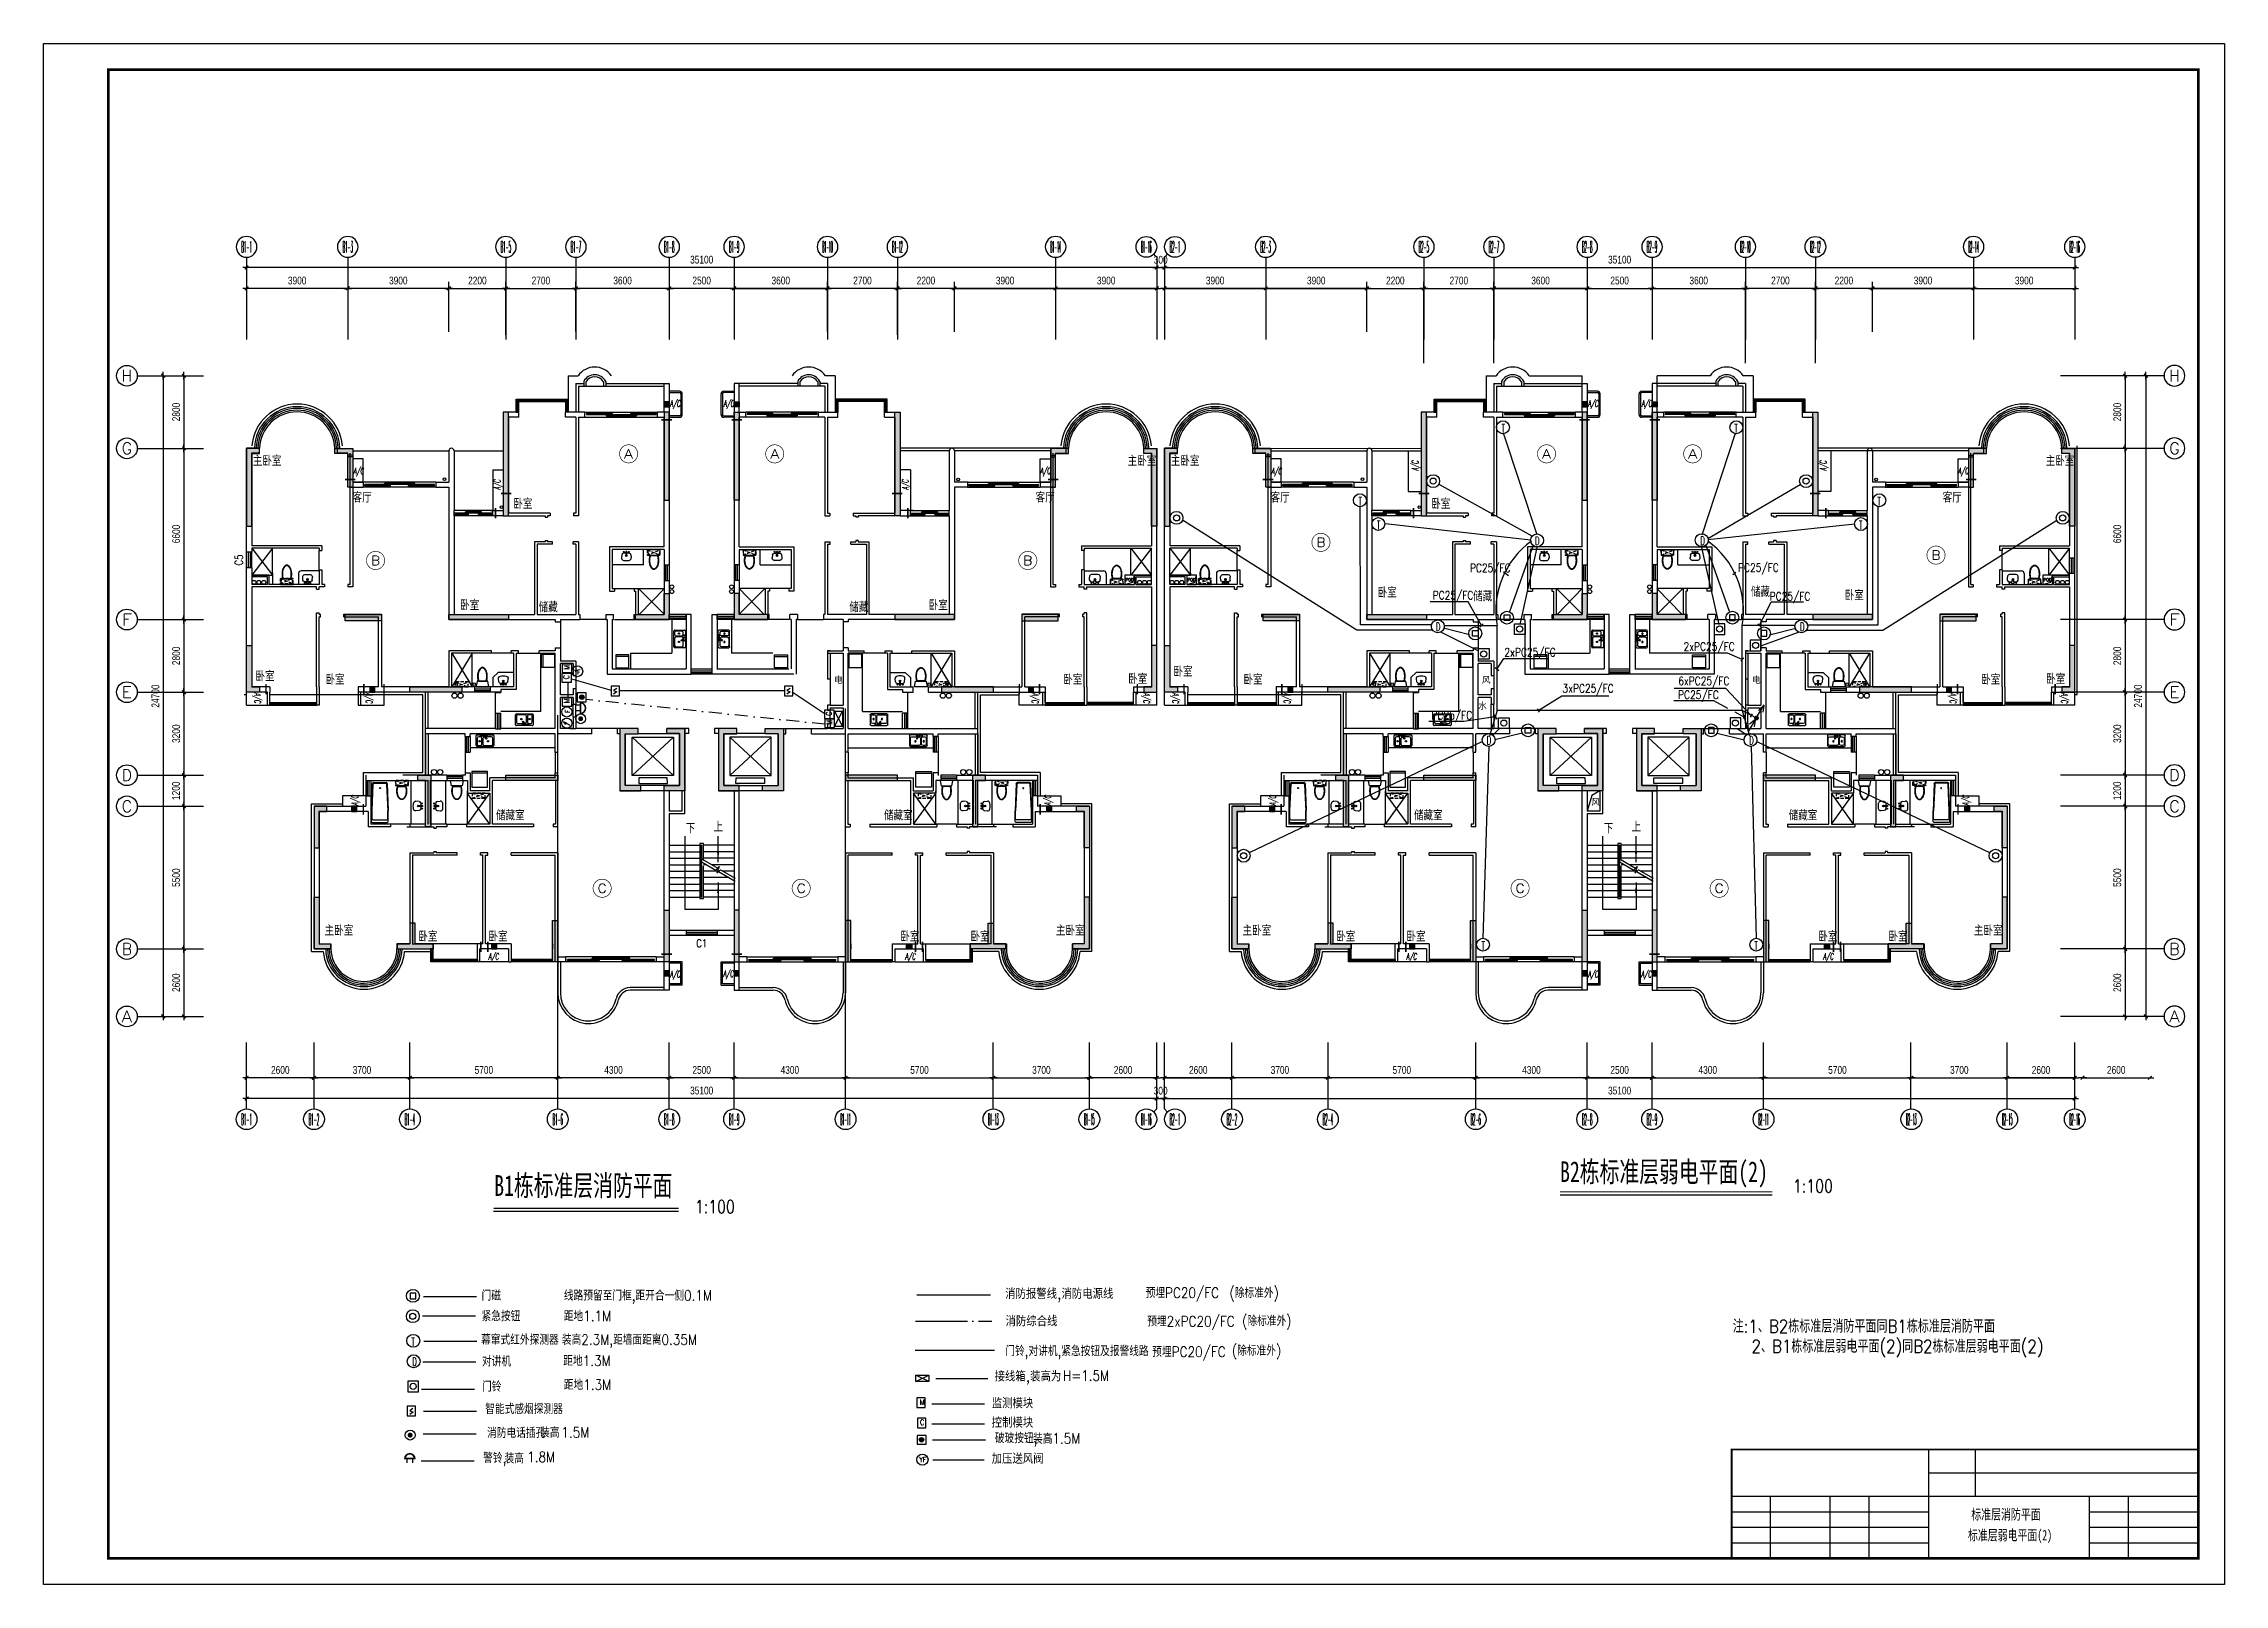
# Model space of a CAD drawing. Extents: x 51239 to 135339, y -206498 to -147098.
import ezdxf
from ezdxf.enums import TextEntityAlignment as Align

# ---------------------------------------------------------------- set-up
doc = ezdxf.new("R2010")
doc.units = 0
doc.header["$LTSCALE"] = 1000
doc.header["$MEASUREMENT"] = 0
for name, pattern in [('CONTINOUS', [0]), ('DASH', [0.35, 0.25, -0.1]), ('DASHDOT', [1, 0.5, -0.25, 0, -0.25]), ('DASHED_50', [0.375, 0.25, -0.125]), ('DOTE', [2.42, 2, -0.2, 0.02, -0.2]), ('PHANTOM2', [1.25, 0.625, -0.125, 0.125, -0.125, 0.125, -0.125])]:
    doc.linetypes.add(name, pattern=pattern)
doc.layers.get('0').update_dxf_attribs({"linetype": 'CONTINUOUS'})
doc.layers.get('DEFPOINTS').update_dxf_attribs({"linetype": 'CONTINUOUS'})
for name, color, linetype in [('0SOMKE', 1, 'CONTINUOUS'), ('AXIS', 7, 'CONTINUOUS'), ('AXIS_TEXT', 7, 'CONTINUOUS'), ('DIM', 7, 'CONTINUOUS'), ('DJ', 4, 'CONTINUOUS'), ('DJ1', 4, 'CONTINUOUS'), ('KT', 251, 'CONTINUOUS'), ('PUB_TEXT', 7, 'CONTINUOUS'), ('STAIR', 7, 'CONTINUOUS'), ('TK', 7, 'CONTINUOUS'), ('WALL', 7, 'CONTINUOUS'), ('WINDOW', 7, 'CONTINUOUS'), ('WINDOW_TEXT', 7, 'CONTINUOUS'), ('WIRE', 1, 'CONTINUOUS'), ('厨卫', 251, 'CONTINUOUS'), ('弱电线2', 2, 'CONTINUOUS'), ('文字', 7, 'CONTINUOUS'), ('构造柱', 7, 'CONTINUOUS'), ('柱', 252, 'CONTINUOUS'), ('热水器', 252, 'CONTINUOUS'), ('空调位', 7, 'CONTINUOUS'), ('管道', 6, 'CONTINUOUS'), ('轴线', 2, 'CONTINUOUS')]:
    doc.layers.add(name, color=color, linetype=linetype)
doc.styles.add('_HZTXT', font='txt.shx', dxfattribs={"width": 0.8, "bigfont": 'hztxt.shx'})
doc.styles.add('_SIMPLEX', font='SIMPLEX.shx', dxfattribs={"width": 0.8})
doc.styles.add('COMP', font='COMPLEX', dxfattribs={"bigfont": 'hztxt'})
doc.styles.add('COMPLEX', font='COMPLEX')
doc.styles.add('DIM_FONT', font='wcad.shx', dxfattribs={"width": 0.8})
doc.styles.add('HZ', font='SIMPLEX.shx', dxfattribs={"width": 0.75, "bigfont": 'hztxt.shx'})
doc.styles.add('HZ0', font='txt', dxfattribs={"width": 0.85, "bigfont": 'hztxt'})
doc.styles.add('HZTXT', font='romans.shx', dxfattribs={"width": 0.8, "bigfont": 'hztxt.shx'})
doc.styles.add('ITALICC', font='italicc.shx', dxfattribs={"width": 0.6})
doc.styles.add('SIMPLEX', font='SIMPLEX.SHX')
doc.styles.add('SMOOTHER', font='SIMPLEX', dxfattribs={"width": 0.75, "bigfont": 'CHINA.SHX'})
doc.styles.add('TITLE-M', font='romans', dxfattribs={"bigfont": 'CHINA.SHX'})
doc.styles.add('文字说明', font='SimSun.ttf')
doc.dimstyles.new('AXIS', dxfattribs={"dimtxt": 300, "dimasz": 1, "dimexe": 250, "dimexo": 300, "dimgap": 150, "dimtad": 1, "dimdec": 0, "dimzin": 0, "dimdsep": 46, "dimtxsty": 'DIM_FONT', "dimblk": '_DIMX', "dimcen": 0.09, "dimdle": 150, "dimse1": 1, "dimse2": 1, "dimclrt": 7, "dimadec": 0, "dimazin": 0, "dimtfac": 1, "dimtdec": 0, "dimtix": 1, "dimtmove": 2, "dimatfit": 3, "dimldrblk": '_DIMX', "dimfxl": 0, "dimtolj": 1, "dimtzin": 0, "dimarcsym": 0})

msp = doc.modelspace()

# ---------------------------------------------------------------- texts
at = {"layer": 'DIM', "color": 4, "style": 'HZ', "width": 0.85}
for s, height, p in [('预埋PC20/FC', 400, (93737.5, -195457.1)), ('(除标准外)', 400, (96971, -195457.1)), ('紧急按钮', 400, (68127.3, -196353.1)), ('门磁', 400, (68127.3, -195559.6)), ('距地1.1M', 400, (71301.9, -196353.1)), ('线路预留至门框,距开合一侧0.1M', 400, (71301.9, -195559.6)), ('预埋2xPC20/FC', 400, (93800, -196557.9)), ('(除标准外)', 400, (97459, -196538.6)), ('注:1、B2栋标准层消防平面同B1栋标准层消防平面', 500, (116377.2, -196795.9)), ('幕窜式红外探测器', 400, (68110.2, -197262.8)), ('装高2.3M,距墙面距离0.35M', 400, (71225.7, -197262.8)), ('门铃,对讲机,紧急按钮及报警线路', 400, (88325.4, -197698.1)), ('预埋PC20/FC', 400, (93992.3, -197731.8)), ('(除标准外)', 400, (97063.9, -197685.7)), ('2、B1栋标准层弱电平面(2)同B2栋标准层弱电平面(2)', 500, (117102.2, -197569.9)), ('对讲机', 400, (68145.3, -198098.8)), ('距地1.3M', 400, (71280.6, -198077.5)), ('门铃', 400, (68145.3, -199068.8)), ('距地1.3M', 400, (71301.9, -199001.3))]:
    msp.add_text(s, height=height, dxfattribs=at).set_placement(p)
at = {"layer": 'DJ', "style": '_SIMPLEX', "width": 0.6}
for s, p in [('T', (107463.8, -162088.6)), ('T', (116441.6, -162088.6)), ('T', (101948.9, -164902.2)), ('T', (121956.5, -164902.2)), ('T', (102657.9, -165819.2)), ('T', (121249, -165820.3)), ('D', (108756, -166427.2)), ('D', (115133.2, -166417.4)), ('D', (104931.1, -169740.8)), ('D', (118974.3, -169740.8)), ('D', (106891.5, -174120)), ('D', (117014, -174120)), ('T', (106692.6, -182035.9)), ('T', (117212.8, -182035.9)), ('T', (65418.9, -197308.3)), ('D', (65456.7, -198073.5))]:
    msp.add_text(s, height=320, dxfattribs=at).set_placement(p)
at = {"layer": 'DJ', "linetype": 'DASHED_50', "ltscale": 1000, "style": '_HZTXT', "width": 0.8}
for s, p in [('PC25/FC', (106243.9, -167472.2)), ('PC25/FC', (116586.1, -167457.7)), ('PC25/FC', (104808.1, -168524)), ('PC25/FC', (117805, -168567.3)), ('2xPC25/FC', (107573.5, -170722.4)), ('2xPC25/FC', (114481.3, -170503.5)), ('6xPC25/FC', (114277.9, -171828)), ('3xPC25/FC', (109812.6, -172113.3)), ('PC25/FC', (114272.8, -172361.4)), ('PC25/FC', (104762.1, -173151.6))]:
    msp.add_text(s, height=320, dxfattribs=at).set_placement(p)
at = {"layer": 'DJ1', "color": 4, "style": 'HZ0'}
for s, p in [('消防报警线,消防电源线', (88321.9, -195492)), ('消防综合线', (88336.5, -196548.6)), ('接线箱,装高为         ', (87912.7, -198677)), ('监测模块', (87802.2, -199712.3)), ('控制模块', (87802.2, -200456.1)), ('加压送风阀', (87800.7, -201849.2))]:
    msp.add_text(s, height=400, dxfattribs=at).set_placement(p)
at = {"layer": 'DJ1', "color": 4, "style": 'HZ0', "width": 0.85}
for s, p in [('H=1.5M', (90552.7, -198650.7)), ('智能式感烟探测器', (68270.8, -199935.6)), ('消防电话插孔 ', (68340.3, -200854.4)), ('装高       ', (70388.8, -200840.9)), ('1.5M', (71206, -200837)), ('破玻按钮,', (87922.8, -201058.8)), ('装高        ', (89395, -201083.6)), ('1.5M', (90143.6, -201067.6)), ('警铃,', (68188.4, -201823.7)), ('装高       ', (69014.8, -201835.6)), ('1.8M', (69887.4, -201785.3))]:
    msp.add_text(s, height=400, dxfattribs=at).set_placement(p)
at = {"layer": 'DJ1', "style": 'SMOOTHER', "width": 0.85}
for s, p in [('M', (85023.6, -199581)), ('C', (85037.6, -200357.5))]:
    msp.add_text(s, height=212.7, dxfattribs=at).set_placement(p)
at = {"layer": 'DJ1', "style": 'TITLE-M', "width": 0.85}
msp.add_text('YF', height=195.83, dxfattribs=at).set_placement((85144.3, -201788.5), align=Align.CENTER)
at = {"layer": 'WINDOW_TEXT', "style": 'SIMPLEX', "flags": 9}
for rotation, p in [(90, (104916.7, -161301.7)), (180, (67966.7, -182451.7)), (180, (103366.7, -182451.7))]:
    msp.add_attdef('A', text='', height=1, rotation=rotation, dxfattribs=at).set_placement(p, align=Align.MIDDLE)
at = {"layer": 'WINDOW_TEXT', "style": 'SIMPLEX', "oblique": -180, "text_generation_flag": 4, "flags": 9}
for p in [(85266.7, -182451.7), (120666.7, -182451.7)]:
    msp.add_attdef('A', text='', height=1, dxfattribs=at).set_placement(p, align=Align.MIDDLE)
at = {"layer": '文字'}
for s, height, style, width, p in [('主卧室', 400, 'HZTXT', 0.8, (59307.2, -163380.3)), ('主卧室', 400, 'HZTXT', 0.8, (93046.9, -163380.3)), ('主卧室', 400, 'HZTXT', 0.8, (94707.2, -163380.3)), ('主卧室', 400, 'HZTXT', 0.8, (128446.9, -163380.3)), ('客厅', 400, 'HZTXT', 0.8, (63157.2, -164792.3)), ('卧室', 400, 'HZTXT', 0.8, (69353.6, -165037.6)), ('客厅', 400, 'HZTXT', 0.8, (89496.8, -164792.3)), ('客厅', 400, 'HZTXT', 0.8, (98557.2, -164792.3)), ('卧室', 400, 'HZTXT', 0.8, (104753.6, -165037.6)), ('客厅', 400, 'HZTXT', 0.8, (124476.1, -164792.3)), ('卧室', 400, 'HZTXT', 0.8, (102684.7, -168457.8)), ('储藏', 400, 'HZTXT', 0.8, (106367.8, -168599.1)), ('储藏', 400, 'HZTXT', 0.8, (117077.2, -168430.2)), ('卧室', 400, 'HZTXT', 0.8, (120696.2, -168565.9)), ('卧室', 400, 'HZTXT', 0.8, (67302.7, -168941.7)), ('储藏', 400, 'HZTXT', 0.8, (70328.8, -169019.7)), ('储藏', 400, 'HZTXT', 0.8, (82312.5, -169019.7)), ('卧室', 400, 'HZTXT', 0.8, (85371.4, -168941.7)), ('卧室', 400, 'HZTXT', 0.8, (59409.6, -171683.8)), ('卧室', 400, 'HZTXT', 0.8, (62112.7, -171811.4)), ('卧室', 400, 'HZTXT', 0.8, (62112.7, -171811.4)), ('卧室', 400, 'HZTXT', 0.8, (90561.3, -171811.4)), ('卧室', 400, 'HZTXT', 0.8, (90561.3, -171811.4)), ('卧室', 400, 'HZTXT', 0.8, (93064.5, -171790.9)), ('卧室', 400, 'HZTXT', 0.8, (94809.6, -171502.8)), ('卧室', 400, 'HZTXT', 0.8, (97512.7, -171811.4)), ('卧室', 400, 'HZTXT', 0.8, (97512.7, -171811.4)), ('卧室', 400, 'HZTXT', 0.8, (125961.3, -171811.4)), ('卧室', 400, 'HZTXT', 0.8, (125961.3, -171811.4)), ('卧室', 400, 'HZTXT', 0.8, (128464.5, -171790.9)), ('储藏室', 400, 'HZTXT', 0.8, (68686.3, -177047.1)), ('储藏室', 400, 'HZTXT', 0.8, (83647.6, -177047.1)), ('储藏室', 400, 'HZTXT', 0.8, (104086.3, -177047.1)), ('储藏室', 400, 'HZTXT', 0.8, (118537.6, -177047.1)), ('下', 400, 'HZTXT', 0.8, (76000.8, -177550.3)), ('上', 400, 'HZTXT', 0.8, (77073.5, -177488.3)), ('下', 400, 'HZTXT', 0.8, (111400.8, -177550.3)), ('上', 400, 'HZTXT', 0.8, (112473.5, -177488.3)), ('主卧室', 400, 'HZTXT', 0.8, (62074.7, -181487.3)), ('卧室', 400, 'HZTXT', 0.8, (65688.9, -181714.6)), ('卧室', 400, 'HZTXT', 0.8, (65688.9, -181714.6)), ('卧室', 400, 'HZTXT', 0.8, (68394.9, -181714.6)), ('卧室', 400, 'HZTXT', 0.8, (84279.1, -181714.6)), ('卧室', 400, 'HZTXT', 0.8, (86985.2, -181714.6)), ('卧室', 400, 'HZTXT', 0.8, (86985.2, -181714.6)), ('主卧室', 400, 'HZTXT', 0.8, (90279.4, -181487.3)), ('主卧室', 400, 'HZTXT', 0.8, (97474.7, -181487.3)), ('卧室', 400, 'HZTXT', 0.8, (101088.9, -181714.6)), ('卧室', 400, 'HZTXT', 0.8, (101088.9, -181714.6)), ('卧室', 400, 'HZTXT', 0.8, (103794.9, -181714.6)), ('卧室', 400, 'HZTXT', 0.8, (119679.1, -181714.6)), ('卧室', 400, 'HZTXT', 0.8, (122385.2, -181714.6)), ('卧室', 400, 'HZTXT', 0.8, (122385.2, -181714.6)), ('主卧室', 400, 'HZTXT', 0.8, (125679.4, -181487.3)), ('B2栋标准层弱电平面(2)', 800, '文字说明', 0.7, (109718.7, -190988.7)), ('B1栋标准层消防平面', 800, '文字说明', 0.7, (68615.6, -191521.8)), ('标准层弱电平面(2)', 400, '文字说明', 0.7, (125450.7, -204800.2)), ('标准层消防平面', 400, '文字说明', 0.7, (125580.5, -203996.7))]:
    msp.add_text(s, height=height, dxfattribs=dict(at, style=style, width=width)).set_placement(p)
at = {"layer": '文字', "style": 'COMPLEX', "width": 0.8}
for p in [(119472.2, -191141.5), (77122.8, -191940.5)]:
    msp.add_text('1:100', height=500, dxfattribs=at).set_placement(p, align=Align.MIDDLE)
at = {"layer": '空调位', "style": 'ITALICC', "width": 0.5}
for p in [(75391.2, -161098.2), (75391.2, -161098.2), (77461.2, -161098.2), (77461.2, -161098.2), (110791.2, -161098.2), (110791.2, -161098.2), (112861.2, -161098.2), (112861.2, -161098.2), (63183.4, -163699.9), (89669.1, -163699.9), (98583.4, -163699.9), (125069.1, -163699.9), (68388.6, -182420), (84463.9, -182420), (103788.6, -182420), (119863.9, -182420), (75391.2, -183098.2), (75391.2, -183098.2), (77444.8, -183088.2), (110791.2, -183098.2), (112844.8, -183098.2)]:
    msp.add_text('A/C', height=250, dxfattribs=at).set_placement(p)
for rotation, p in [(90, (68854, -164308.1)), (90, (84593.7, -164308.1)), (90, (104254, -163577.1)), (90, (119993.7, -163577.1)), (270, (59368.4, -172124.9)), (270, (63668.4, -172124.9)), (270, (89350.8, -172124.9)), (270, (93650.8, -172124.9)), (270, (94768.4, -172124.9)), (270, (99068.4, -172124.9)), (270, (124750.8, -172124.9)), (270, (129050.8, -172124.9)), (90, (63363.3, -176477.1)), (90, (63363.3, -176477.1)), (90, (90084.5, -176477.1)), (90, (90084.5, -176477.1)), (90, (98763.3, -176477.1)), (90, (98763.3, -176477.1)), (90, (125484.5, -176477.1)), (90, (125484.5, -176477.1))]:
    msp.add_text('A/C', height=250, rotation=rotation, dxfattribs=at).set_placement(p)
at = {"layer": '空调位', "style": 'HZTXT'}
for s, p in [('电', (81717, -171773.8)), ('风', (106701.9, -171773.8)), ('电', (117117, -171773.8)), ('水', (106563.4, -172776.1)), ('风', (110929.6, -176483.3))]:
    msp.add_text(s, height=250, dxfattribs=at).set_placement(p)

# ---------------------------------------------------------------- blocks, each defined once
blk = doc.blocks.new('_DIMX')
blk.add_line((-150, 0), (150, 0))
at = {"const_width": 50}
blk.add_lwpolyline([(-70, -70), (70, 70)], dxfattribs=at)
blk = doc.blocks.new('*D40')
at = {"color": 0, "linetype": 'ByBlock'}
blk.add_line((255820, -88372), (259718, -88372), dxfattribs=at)
at = {"layer": 'DEFPOINTS', "color": 0, "linetype": 'ByBlock'}
for p in [(259719, -88372), (255819, -90350), (259719, -90350)]:
    blk.add_point(p, dxfattribs=at)
at = {"color": 0, "linetype": 'ByBlock', "rotation": 180}
blk.add_blockref('_DIMX', (255819, -88372), dxfattribs=at)
at = {"color": 0, "linetype": 'ByBlock'}
blk.add_blockref('_DIMX', (259719, -88372), dxfattribs=at)
at = {"color": 7, "linetype": 'ByBlock', "insert": (257769, -88072), "char_height": 300, "attachment_point": 5, "style": 'DIM_FONT'}
blk.add_mtext('\\A1;3900', dxfattribs=at)
blk = doc.blocks.new('*D79')
at = {"color": 0, "linetype": 'ByBlock'}
for p, q in [((247019, -91262), (247019, -88122)), ((249719, -91262), (249719, -88122)), ((249718, -88372), (247020, -88372))]:
    blk.add_line(p, q, dxfattribs=at)
at = {"layer": 'DEFPOINTS', "color": 0, "linetype": 'ByBlock'}
for p in [(247019, -88372), (247019, -91562), (249719, -91562)]:
    blk.add_point(p, dxfattribs=at)
at = {"color": 0, "linetype": 'ByBlock', "rotation": 180}
blk.add_blockref('_DIMX', (247019, -88372), dxfattribs=at)
at = {"color": 0, "linetype": 'ByBlock'}
blk.add_blockref('_DIMX', (249719, -88372), dxfattribs=at)
at = {"color": 7, "linetype": 'ByBlock', "insert": (248369, -88072), "char_height": 300, "attachment_point": 5, "style": 'DIM_FONT'}
blk.add_mtext('\\A1;2700', dxfattribs=at)
blk = doc.blocks.new('*D78')
at = {"color": 0, "linetype": 'ByBlock'}
for p, q in [((249719, -90165), (249719, -88122)), ((251919, -90050), (251919, -88122)), ((251918, -88372), (249720, -88372))]:
    blk.add_line(p, q, dxfattribs=at)
at = {"layer": 'DEFPOINTS', "color": 0, "linetype": 'ByBlock'}
for p in [(249719, -88372), (249719, -90465), (251919, -90350)]:
    blk.add_point(p, dxfattribs=at)
at = {"color": 0, "linetype": 'ByBlock', "rotation": 180}
blk.add_blockref('_DIMX', (249719, -88372), dxfattribs=at)
at = {"color": 0, "linetype": 'ByBlock'}
blk.add_blockref('_DIMX', (251919, -88372), dxfattribs=at)
at = {"color": 7, "linetype": 'ByBlock', "insert": (250819, -88072), "char_height": 300, "attachment_point": 5, "style": 'DIM_FONT'}
blk.add_mtext('\\A1;2200', dxfattribs=at)
blk = doc.blocks.new('*D75')
at = {"color": 0, "linetype": 'ByBlock'}
blk.add_line((240920, -88372), (243418, -88372), dxfattribs=at)
at = {"layer": 'DEFPOINTS', "color": 0, "linetype": 'ByBlock'}
for p in [(243419, -88372), (240919, -90350), (243419, -90350)]:
    blk.add_point(p, dxfattribs=at)
at = {"color": 0, "linetype": 'ByBlock', "rotation": 180}
blk.add_blockref('_DIMX', (240919, -88372), dxfattribs=at)
at = {"color": 0, "linetype": 'ByBlock'}
blk.add_blockref('_DIMX', (243419, -88372), dxfattribs=at)
at = {"color": 7, "linetype": 'ByBlock', "insert": (242169, -88072), "char_height": 300, "attachment_point": 5, "style": 'DIM_FONT'}
blk.add_mtext('\\A1;2500', dxfattribs=at)
blk = doc.blocks.new('*D74')
at = {"color": 0, "linetype": 'ByBlock'}
blk.add_line((243420, -88372), (247018, -88372), dxfattribs=at)
at = {"layer": 'DEFPOINTS', "color": 0, "linetype": 'ByBlock'}
for p in [(247019, -88372), (243419, -90350), (247019, -90350)]:
    blk.add_point(p, dxfattribs=at)
at = {"color": 0, "linetype": 'ByBlock', "rotation": 180}
blk.add_blockref('_DIMX', (243419, -88372), dxfattribs=at)
at = {"color": 0, "linetype": 'ByBlock'}
blk.add_blockref('_DIMX', (247019, -88372), dxfattribs=at)
at = {"color": 7, "linetype": 'ByBlock', "insert": (245219, -88072), "char_height": 300, "attachment_point": 5, "style": 'DIM_FONT'}
blk.add_mtext('\\A1;3600', dxfattribs=at)
blk = doc.blocks.new('*D73')
at = {"color": 0, "linetype": 'ByBlock'}
for p, q in [((232419, -90050), (232419, -88122)), ((234619, -90165), (234619, -88122)), ((232420, -88372), (234618, -88372))]:
    blk.add_line(p, q, dxfattribs=at)
at = {"layer": 'DEFPOINTS', "color": 0, "linetype": 'ByBlock'}
for p in [(234619, -88372), (232419, -90350), (234619, -90465)]:
    blk.add_point(p, dxfattribs=at)
at = {"color": 0, "linetype": 'ByBlock', "rotation": 180}
blk.add_blockref('_DIMX', (232419, -88372), dxfattribs=at)
at = {"color": 0, "linetype": 'ByBlock'}
blk.add_blockref('_DIMX', (234619, -88372), dxfattribs=at)
at = {"color": 7, "linetype": 'ByBlock', "insert": (233519, -88072), "char_height": 300, "attachment_point": 5, "style": 'DIM_FONT'}
blk.add_mtext('\\A1;2200', dxfattribs=at)
blk = doc.blocks.new('*D63')
at = {"color": 0, "linetype": 'ByBlock'}
blk.add_line((224620, -88372), (228518, -88372), dxfattribs=at)
at = {"layer": 'DEFPOINTS', "color": 0, "linetype": 'ByBlock'}
for p in [(228519, -88372), (224619, -90350), (228519, -90350)]:
    blk.add_point(p, dxfattribs=at)
at = {"color": 0, "linetype": 'ByBlock', "rotation": 180}
blk.add_blockref('_DIMX', (224619, -88372), dxfattribs=at)
at = {"color": 0, "linetype": 'ByBlock'}
blk.add_blockref('_DIMX', (228519, -88372), dxfattribs=at)
at = {"color": 7, "linetype": 'ByBlock', "insert": (226569, -88072), "char_height": 300, "attachment_point": 5, "style": 'DIM_FONT'}
blk.add_mtext('\\A1;3900', dxfattribs=at)
blk = doc.blocks.new('*D64')
at = {"color": 0, "linetype": 'ByBlock'}
blk.add_line((228518, -88372), (224620, -88372), dxfattribs=at)
at = {"layer": 'DEFPOINTS', "color": 0, "linetype": 'ByBlock'}
for p in [(224619, -88372), (224619, -90350), (228519, -90350)]:
    blk.add_point(p, dxfattribs=at)
at = {"color": 0, "linetype": 'ByBlock', "rotation": 180}
blk.add_blockref('_DIMX', (224619, -88372), dxfattribs=at)
at = {"color": 0, "linetype": 'ByBlock'}
blk.add_blockref('_DIMX', (228519, -88372), dxfattribs=at)
at = {"color": 7, "linetype": 'ByBlock', "insert": (226569, -88072), "char_height": 300, "attachment_point": 5, "style": 'DIM_FONT'}
blk.add_mtext('\\A1;3900', dxfattribs=at)
blk = doc.blocks.new('*D67')
at = {"color": 0, "linetype": 'ByBlock'}
for p, q in [((224319, -87572), (224318, -87572)), ((224320, -87572), (224620, -87572)), ((224621, -87572), (224622, -87572))]:
    blk.add_line(p, q, dxfattribs=at)
at = {"layer": 'DEFPOINTS', "color": 0, "linetype": 'ByBlock'}
for p in [(224620, -87572), (224320, -90280), (224620, -90280)]:
    blk.add_point(p, dxfattribs=at)
at = {"color": 0, "linetype": 'ByBlock'}
blk.add_blockref('_DIMX', (224320, -87572), dxfattribs=at)
at = {"color": 0, "linetype": 'ByBlock', "rotation": 180}
blk.add_blockref('_DIMX', (224620, -87572), dxfattribs=at)
at = {"color": 7, "linetype": 'ByBlock', "insert": (224470, -87272), "char_height": 300, "attachment_point": 5, "style": 'DIM_FONT'}
blk.add_mtext('\\A1;300', dxfattribs=at)
blk = doc.blocks.new('*D70')
at = {"color": 0, "linetype": 'ByBlock'}
blk.add_line((232418, -88372), (228520, -88372), dxfattribs=at)
at = {"layer": 'DEFPOINTS', "color": 0, "linetype": 'ByBlock'}
for p in [(228519, -88372), (228519, -90350), (232419, -90350)]:
    blk.add_point(p, dxfattribs=at)
at = {"color": 0, "linetype": 'ByBlock', "rotation": 180}
blk.add_blockref('_DIMX', (228519, -88372), dxfattribs=at)
at = {"color": 0, "linetype": 'ByBlock'}
blk.add_blockref('_DIMX', (232419, -88372), dxfattribs=at)
at = {"color": 7, "linetype": 'ByBlock', "insert": (230469, -88072), "char_height": 300, "attachment_point": 5, "style": 'DIM_FONT'}
blk.add_mtext('\\A1;3900', dxfattribs=at)
blk = doc.blocks.new('*D71')
at = {"color": 0, "linetype": 'ByBlock'}
blk.add_line((228520, -88372), (232418, -88372), dxfattribs=at)
at = {"layer": 'DEFPOINTS', "color": 0, "linetype": 'ByBlock'}
for p in [(232419, -88372), (228519, -90350), (232419, -90350)]:
    blk.add_point(p, dxfattribs=at)
at = {"color": 0, "linetype": 'ByBlock', "rotation": 180}
blk.add_blockref('_DIMX', (228519, -88372), dxfattribs=at)
at = {"color": 0, "linetype": 'ByBlock'}
blk.add_blockref('_DIMX', (232419, -88372), dxfattribs=at)
at = {"color": 7, "linetype": 'ByBlock', "insert": (230469, -88072), "char_height": 300, "attachment_point": 5, "style": 'DIM_FONT'}
blk.add_mtext('\\A1;3900', dxfattribs=at)
blk = doc.blocks.new('*D72')
at = {"color": 0, "linetype": 'ByBlock'}
blk.add_line((232418, -88372), (228520, -88372), dxfattribs=at)
at = {"layer": 'DEFPOINTS', "color": 0, "linetype": 'ByBlock'}
for p in [(228519, -88372), (228519, -90350), (232419, -90350)]:
    blk.add_point(p, dxfattribs=at)
at = {"color": 0, "linetype": 'ByBlock', "rotation": 180}
blk.add_blockref('_DIMX', (228519, -88372), dxfattribs=at)
at = {"color": 0, "linetype": 'ByBlock'}
blk.add_blockref('_DIMX', (232419, -88372), dxfattribs=at)
at = {"color": 7, "linetype": 'ByBlock', "insert": (230469, -88072), "char_height": 300, "attachment_point": 5, "style": 'DIM_FONT'}
blk.add_mtext('\\A1;3900', dxfattribs=at)
blk = doc.blocks.new('*D76')
at = {"color": 0, "linetype": 'ByBlock'}
blk.add_line((237320, -88372), (240918, -88372), dxfattribs=at)
at = {"layer": 'DEFPOINTS', "color": 0, "linetype": 'ByBlock'}
for p in [(240919, -88372), (237319, -90350), (240919, -90350)]:
    blk.add_point(p, dxfattribs=at)
at = {"color": 0, "linetype": 'ByBlock', "rotation": 180}
blk.add_blockref('_DIMX', (237319, -88372), dxfattribs=at)
at = {"color": 0, "linetype": 'ByBlock'}
blk.add_blockref('_DIMX', (240919, -88372), dxfattribs=at)
at = {"color": 7, "linetype": 'ByBlock', "insert": (239119, -88072), "char_height": 300, "attachment_point": 5, "style": 'DIM_FONT'}
blk.add_mtext('\\A1;3600', dxfattribs=at)
blk = doc.blocks.new('*D77')
at = {"color": 0, "linetype": 'ByBlock'}
blk.add_line((240918, -88372), (237320, -88372), dxfattribs=at)
at = {"layer": 'DEFPOINTS', "color": 0, "linetype": 'ByBlock'}
for p in [(237319, -88372), (237319, -90350), (240919, -90350)]:
    blk.add_point(p, dxfattribs=at)
at = {"color": 0, "linetype": 'ByBlock', "rotation": 180}
blk.add_blockref('_DIMX', (237319, -88372), dxfattribs=at)
at = {"color": 0, "linetype": 'ByBlock'}
blk.add_blockref('_DIMX', (240919, -88372), dxfattribs=at)
at = {"color": 7, "linetype": 'ByBlock', "insert": (239119, -88072), "char_height": 300, "attachment_point": 5, "style": 'DIM_FONT'}
blk.add_mtext('\\A1;3600', dxfattribs=at)
blk = doc.blocks.new('*D62')
at = {"color": 0, "linetype": 'ByBlock'}
for p, q in [((234619, -91262), (234619, -88122)), ((237319, -91262), (237319, -88122)), ((234620, -88372), (237318, -88372))]:
    blk.add_line(p, q, dxfattribs=at)
at = {"layer": 'DEFPOINTS', "color": 0, "linetype": 'ByBlock'}
for p in [(237319, -88372), (234619, -91562), (237319, -91562)]:
    blk.add_point(p, dxfattribs=at)
at = {"color": 0, "linetype": 'ByBlock', "rotation": 180}
blk.add_blockref('_DIMX', (234619, -88372), dxfattribs=at)
at = {"color": 0, "linetype": 'ByBlock'}
blk.add_blockref('_DIMX', (237319, -88372), dxfattribs=at)
at = {"color": 7, "linetype": 'ByBlock', "insert": (235969, -88072), "char_height": 300, "attachment_point": 5, "style": 'DIM_FONT'}
blk.add_mtext('\\A1;2700', dxfattribs=at)
blk = doc.blocks.new('*D65')
at = {"color": 0, "linetype": 'ByBlock'}
blk.add_line((216520, -88372), (220418, -88372), dxfattribs=at)
at = {"layer": 'DEFPOINTS', "color": 0, "linetype": 'ByBlock'}
for p in [(220419, -88372), (216519, -90350), (220419, -90350)]:
    blk.add_point(p, dxfattribs=at)
at = {"color": 0, "linetype": 'ByBlock', "rotation": 180}
blk.add_blockref('_DIMX', (216519, -88372), dxfattribs=at)
at = {"color": 0, "linetype": 'ByBlock'}
blk.add_blockref('_DIMX', (220419, -88372), dxfattribs=at)
at = {"color": 7, "linetype": 'ByBlock', "insert": (218469, -88072), "char_height": 300, "attachment_point": 5, "style": 'DIM_FONT'}
blk.add_mtext('\\A1;3900', dxfattribs=at)
blk = doc.blocks.new('*D66')
at = {"color": 0, "linetype": 'ByBlock'}
blk.add_line((220418, -88372), (216520, -88372), dxfattribs=at)
at = {"layer": 'DEFPOINTS', "color": 0, "linetype": 'ByBlock'}
for p in [(216519, -88372), (216519, -90350), (220419, -90350)]:
    blk.add_point(p, dxfattribs=at)
at = {"color": 0, "linetype": 'ByBlock', "rotation": 180}
blk.add_blockref('_DIMX', (216519, -88372), dxfattribs=at)
at = {"color": 0, "linetype": 'ByBlock'}
blk.add_blockref('_DIMX', (220419, -88372), dxfattribs=at)
at = {"color": 7, "linetype": 'ByBlock', "insert": (218469, -88072), "char_height": 300, "attachment_point": 5, "style": 'DIM_FONT'}
blk.add_mtext('\\A1;3900', dxfattribs=at)
blk = doc.blocks.new('*D13')
at = {"color": 0, "linetype": 'ByBlock'}
for p, q in [((214319, -90165), (214319, -88122)), ((216519, -90050), (216519, -88122)), ((216518, -88372), (214320, -88372))]:
    blk.add_line(p, q, dxfattribs=at)
at = {"layer": 'DEFPOINTS', "color": 0, "linetype": 'ByBlock'}
for p in [(214319, -88372), (214319, -90465), (216519, -90350)]:
    blk.add_point(p, dxfattribs=at)
at = {"color": 0, "linetype": 'ByBlock', "rotation": 180}
blk.add_blockref('_DIMX', (214319, -88372), dxfattribs=at)
at = {"color": 0, "linetype": 'ByBlock'}
blk.add_blockref('_DIMX', (216519, -88372), dxfattribs=at)
at = {"color": 7, "linetype": 'ByBlock', "insert": (215419, -88072), "char_height": 300, "attachment_point": 5, "style": 'DIM_FONT'}
blk.add_mtext('\\A1;2200', dxfattribs=at)
blk = doc.blocks.new('*D37')
at = {"color": 0, "linetype": 'ByBlock'}
blk.add_line((208020, -88372), (211618, -88372), dxfattribs=at)
at = {"layer": 'DEFPOINTS', "color": 0, "linetype": 'ByBlock'}
for p in [(211619, -88372), (208019, -90350), (211619, -90350)]:
    blk.add_point(p, dxfattribs=at)
at = {"color": 0, "linetype": 'ByBlock', "rotation": 180}
blk.add_blockref('_DIMX', (208019, -88372), dxfattribs=at)
at = {"color": 0, "linetype": 'ByBlock'}
blk.add_blockref('_DIMX', (211619, -88372), dxfattribs=at)
at = {"color": 7, "linetype": 'ByBlock', "insert": (209819, -88072), "char_height": 300, "attachment_point": 5, "style": 'DIM_FONT'}
blk.add_mtext('\\A1;3600', dxfattribs=at)
blk = doc.blocks.new('*D38')
at = {"color": 0, "linetype": 'ByBlock'}
blk.add_line((211618, -88372), (208020, -88372), dxfattribs=at)
at = {"layer": 'DEFPOINTS', "color": 0, "linetype": 'ByBlock'}
for p in [(208019, -88372), (208019, -90350), (211619, -90350)]:
    blk.add_point(p, dxfattribs=at)
at = {"color": 0, "linetype": 'ByBlock', "rotation": 180}
blk.add_blockref('_DIMX', (208019, -88372), dxfattribs=at)
at = {"color": 0, "linetype": 'ByBlock'}
blk.add_blockref('_DIMX', (211619, -88372), dxfattribs=at)
at = {"color": 7, "linetype": 'ByBlock', "insert": (209819, -88072), "char_height": 300, "attachment_point": 5, "style": 'DIM_FONT'}
blk.add_mtext('\\A1;3600', dxfattribs=at)
blk = doc.blocks.new('*D14')
at = {"color": 0, "linetype": 'ByBlock'}
for p, q in [((211619, -90036), (211619, -88122)), ((214319, -90165), (214319, -88122)), ((214318, -88372), (211620, -88372))]:
    blk.add_line(p, q, dxfattribs=at)
at = {"layer": 'DEFPOINTS', "color": 0, "linetype": 'ByBlock'}
for p in [(211619, -88372), (211619, -90336), (214319, -90465)]:
    blk.add_point(p, dxfattribs=at)
at = {"color": 0, "linetype": 'ByBlock', "rotation": 180}
blk.add_blockref('_DIMX', (211619, -88372), dxfattribs=at)
at = {"color": 0, "linetype": 'ByBlock'}
blk.add_blockref('_DIMX', (214319, -88372), dxfattribs=at)
at = {"color": 7, "linetype": 'ByBlock', "insert": (212969, -88072), "char_height": 300, "attachment_point": 5, "style": 'DIM_FONT'}
blk.add_mtext('\\A1;2700', dxfattribs=at)
blk = doc.blocks.new('*D36')
at = {"color": 0, "linetype": 'ByBlock'}
for p, q in [((199219, -90165), (199219, -88122)), ((201919, -90036), (201919, -88122)), ((199220, -88372), (201918, -88372))]:
    blk.add_line(p, q, dxfattribs=at)
at = {"layer": 'DEFPOINTS', "color": 0, "linetype": 'ByBlock'}
for p in [(201919, -88372), (199219, -90465), (201919, -90336)]:
    blk.add_point(p, dxfattribs=at)
at = {"color": 0, "linetype": 'ByBlock', "rotation": 180}
blk.add_blockref('_DIMX', (199219, -88372), dxfattribs=at)
at = {"color": 0, "linetype": 'ByBlock'}
blk.add_blockref('_DIMX', (201919, -88372), dxfattribs=at)
at = {"color": 7, "linetype": 'ByBlock', "insert": (200569, -88072), "char_height": 300, "attachment_point": 5, "style": 'DIM_FONT'}
blk.add_mtext('\\A1;2700', dxfattribs=at)
blk = doc.blocks.new('*D33')
at = {"color": 0, "linetype": 'ByBlock'}
blk.add_line((205518, -88372), (201920, -88372), dxfattribs=at)
at = {"layer": 'DEFPOINTS', "color": 0, "linetype": 'ByBlock'}
for p in [(201919, -88372), (201919, -90350), (205519, -90350)]:
    blk.add_point(p, dxfattribs=at)
at = {"color": 0, "linetype": 'ByBlock', "rotation": 180}
blk.add_blockref('_DIMX', (201919, -88372), dxfattribs=at)
at = {"color": 0, "linetype": 'ByBlock'}
blk.add_blockref('_DIMX', (205519, -88372), dxfattribs=at)
at = {"color": 7, "linetype": 'ByBlock', "insert": (203719, -88072), "char_height": 300, "attachment_point": 5, "style": 'DIM_FONT'}
blk.add_mtext('\\A1;3600', dxfattribs=at)
blk = doc.blocks.new('*D35')
at = {"color": 0, "linetype": 'ByBlock'}
blk.add_line((197018, -88372), (193120, -88372), dxfattribs=at)
at = {"layer": 'DEFPOINTS', "color": 0, "linetype": 'ByBlock'}
for p in [(193119, -88372), (193119, -90350), (197019, -90350)]:
    blk.add_point(p, dxfattribs=at)
at = {"color": 0, "linetype": 'ByBlock', "rotation": 180}
blk.add_blockref('_DIMX', (193119, -88372), dxfattribs=at)
at = {"color": 0, "linetype": 'ByBlock'}
blk.add_blockref('_DIMX', (197019, -88372), dxfattribs=at)
at = {"color": 7, "linetype": 'ByBlock', "insert": (195069, -88072), "char_height": 300, "attachment_point": 5, "style": 'DIM_FONT'}
blk.add_mtext('\\A1;3900', dxfattribs=at)
blk = doc.blocks.new('*D34')
at = {"color": 0, "linetype": 'ByBlock'}
for p, q in [((197019, -90050), (197019, -88122)), ((199219, -90165), (199219, -88122)), ((197020, -88372), (199218, -88372))]:
    blk.add_line(p, q, dxfattribs=at)
at = {"layer": 'DEFPOINTS', "color": 0, "linetype": 'ByBlock'}
for p in [(199219, -88372), (197019, -90350), (199219, -90465)]:
    blk.add_point(p, dxfattribs=at)
at = {"color": 0, "linetype": 'ByBlock', "rotation": 180}
blk.add_blockref('_DIMX', (197019, -88372), dxfattribs=at)
at = {"color": 0, "linetype": 'ByBlock'}
blk.add_blockref('_DIMX', (199219, -88372), dxfattribs=at)
at = {"color": 7, "linetype": 'ByBlock', "insert": (198119, -88072), "char_height": 300, "attachment_point": 5, "style": 'DIM_FONT'}
blk.add_mtext('\\A1;2200', dxfattribs=at)
blk = doc.blocks.new('*D39')
at = {"color": 0, "linetype": 'ByBlock'}
blk.add_line((208018, -88372), (205520, -88372), dxfattribs=at)
at = {"layer": 'DEFPOINTS', "color": 0, "linetype": 'ByBlock'}
for p in [(205519, -88372), (205519, -90350), (208019, -90350)]:
    blk.add_point(p, dxfattribs=at)
at = {"color": 0, "linetype": 'ByBlock', "rotation": 180}
blk.add_blockref('_DIMX', (205519, -88372), dxfattribs=at)
at = {"color": 0, "linetype": 'ByBlock'}
blk.add_blockref('_DIMX', (208019, -88372), dxfattribs=at)
at = {"color": 7, "linetype": 'ByBlock', "insert": (206769, -88072), "char_height": 300, "attachment_point": 5, "style": 'DIM_FONT'}
blk.add_mtext('\\A1;2500', dxfattribs=at)
blk = doc.blocks.new('*D68')
at = {"color": 0, "linetype": 'ByBlock'}
blk.add_line((220420, -88372), (224318, -88372), dxfattribs=at)
at = {"layer": 'DEFPOINTS', "color": 0, "linetype": 'ByBlock'}
for p in [(224319, -88372), (220419, -90350), (224319, -90350)]:
    blk.add_point(p, dxfattribs=at)
at = {"color": 0, "linetype": 'ByBlock', "rotation": 180}
blk.add_blockref('_DIMX', (220419, -88372), dxfattribs=at)
at = {"color": 0, "linetype": 'ByBlock'}
blk.add_blockref('_DIMX', (224319, -88372), dxfattribs=at)
at = {"color": 7, "linetype": 'ByBlock', "insert": (222369, -88072), "char_height": 300, "attachment_point": 5, "style": 'DIM_FONT'}
blk.add_mtext('\\A1;3900', dxfattribs=at)
blk = doc.blocks.new('*D69')
at = {"color": 0, "linetype": 'ByBlock'}
blk.add_line((224318, -88372), (220420, -88372), dxfattribs=at)
at = {"layer": 'DEFPOINTS', "color": 0, "linetype": 'ByBlock'}
for p in [(220419, -88372), (220419, -90350), (224319, -90350)]:
    blk.add_point(p, dxfattribs=at)
at = {"color": 0, "linetype": 'ByBlock'}
for p, rotation in [((220419, -88372), 180.0000000000052), ((224319, -88372), 5.115907697472721e-12)]:
    blk.add_blockref('_DIMX', p, dxfattribs=dict(at, rotation=rotation))
at = {"color": 7, "linetype": 'ByBlock', "insert": (222369, -88072), "char_height": 300, "attachment_point": 5, "style": 'DIM_FONT'}
blk.add_mtext('\\A1;3900', dxfattribs=at)
blk = doc.blocks.new('*D41')
at = {"color": 0, "linetype": 'ByBlock'}
blk.add_line((224620, -87572), (259718, -87572), dxfattribs=at)
at = {"layer": 'DEFPOINTS', "color": 0, "linetype": 'ByBlock'}
for p in [(259719, -87572), (224619, -90350), (259719, -90350)]:
    blk.add_point(p, dxfattribs=at)
at = {"color": 0, "linetype": 'ByBlock', "rotation": 180}
blk.add_blockref('_DIMX', (224619, -87572), dxfattribs=at)
at = {"color": 0, "linetype": 'ByBlock'}
blk.add_blockref('_DIMX', (259719, -87572), dxfattribs=at)
at = {"color": 7, "linetype": 'ByBlock', "insert": (242169, -87267), "char_height": 300, "attachment_point": 5, "style": 'DIM_FONT'}
blk.add_mtext('\\A1;35100', dxfattribs=at)
blk = doc.blocks.new('*D80')
at = {"color": 0, "linetype": 'ByBlock'}
blk.add_line((255818, -88372), (251920, -88372), dxfattribs=at)
at = {"layer": 'DEFPOINTS', "color": 0, "linetype": 'ByBlock'}
for p in [(251919, -88372), (251919, -90350), (255819, -90350)]:
    blk.add_point(p, dxfattribs=at)
at = {"color": 0, "linetype": 'ByBlock', "rotation": 180}
blk.add_blockref('_DIMX', (251919, -88372), dxfattribs=at)
at = {"color": 0, "linetype": 'ByBlock'}
blk.add_blockref('_DIMX', (255819, -88372), dxfattribs=at)
at = {"color": 7, "linetype": 'ByBlock', "insert": (253869, -88072), "char_height": 300, "attachment_point": 5, "style": 'DIM_FONT'}
blk.add_mtext('\\A1;3900', dxfattribs=at)
blk = doc.blocks.new('*D81')
at = {"color": 0, "linetype": 'ByBlock'}
blk.add_line((251920, -88372), (255818, -88372), dxfattribs=at)
at = {"layer": 'DEFPOINTS', "color": 0, "linetype": 'ByBlock'}
for p in [(255819, -88372), (251919, -90350), (255819, -90350)]:
    blk.add_point(p, dxfattribs=at)
at = {"color": 0, "linetype": 'ByBlock', "rotation": 180}
blk.add_blockref('_DIMX', (251919, -88372), dxfattribs=at)
at = {"color": 0, "linetype": 'ByBlock'}
blk.add_blockref('_DIMX', (255819, -88372), dxfattribs=at)
at = {"color": 7, "linetype": 'ByBlock', "insert": (253869, -88072), "char_height": 300, "attachment_point": 5, "style": 'DIM_FONT'}
blk.add_mtext('\\A1;3900', dxfattribs=at)
blk = doc.blocks.new('*D82')
at = {"color": 0, "linetype": 'ByBlock'}
blk.add_line((251920, -88372), (255818, -88372), dxfattribs=at)
at = {"layer": 'DEFPOINTS', "color": 0, "linetype": 'ByBlock'}
for p in [(255819, -88372), (251919, -90350), (255819, -90350)]:
    blk.add_point(p, dxfattribs=at)
at = {"color": 0, "linetype": 'ByBlock', "rotation": 180}
blk.add_blockref('_DIMX', (251919, -88372), dxfattribs=at)
at = {"color": 0, "linetype": 'ByBlock'}
blk.add_blockref('_DIMX', (255819, -88372), dxfattribs=at)
at = {"color": 7, "linetype": 'ByBlock', "insert": (253869, -88072), "char_height": 300, "attachment_point": 5, "style": 'DIM_FONT'}
blk.add_mtext('\\A1;3900', dxfattribs=at)
blk = doc.blocks.new('*D16')
at = {"color": 0, "linetype": 'ByBlock'}
blk.add_line((224318, -87572), (189220, -87572), dxfattribs=at)
at = {"layer": 'DEFPOINTS', "color": 0, "linetype": 'ByBlock'}
for p in [(189219, -87572), (189219, -90350), (224319, -90350)]:
    blk.add_point(p, dxfattribs=at)
at = {"color": 0, "linetype": 'ByBlock', "rotation": 180}
blk.add_blockref('_DIMX', (189219, -87572), dxfattribs=at)
at = {"color": 0, "linetype": 'ByBlock'}
blk.add_blockref('_DIMX', (224319, -87572), dxfattribs=at)
at = {"color": 7, "linetype": 'ByBlock', "insert": (206769, -87267), "char_height": 300, "attachment_point": 5, "style": 'DIM_FONT'}
blk.add_mtext('\\A1;35100', dxfattribs=at)
blk = doc.blocks.new('*D32')
at = {"color": 0, "linetype": 'ByBlock'}
blk.add_line((193118, -88372), (189220, -88372), dxfattribs=at)
at = {"layer": 'DEFPOINTS', "color": 0, "linetype": 'ByBlock'}
for p in [(189219, -88372), (189219, -90350), (193119, -90350)]:
    blk.add_point(p, dxfattribs=at)
at = {"color": 0, "linetype": 'ByBlock', "rotation": 180}
blk.add_blockref('_DIMX', (189219, -88372), dxfattribs=at)
at = {"color": 0, "linetype": 'ByBlock'}
blk.add_blockref('_DIMX', (193119, -88372), dxfattribs=at)
at = {"color": 7, "linetype": 'ByBlock', "insert": (191169, -88072), "char_height": 300, "attachment_point": 5, "style": 'DIM_FONT'}
blk.add_mtext('\\A1;3900', dxfattribs=at)
blk = doc.blocks.new('*D56')
at = {"color": 0, "linetype": 'ByBlock'}
blk.add_line((243418, -118806), (240920, -118806), dxfattribs=at)
at = {"layer": 'DEFPOINTS', "color": 0, "linetype": 'ByBlock'}
for p in [(240919, -117446), (243419, -117446), (240919, -118806)]:
    blk.add_point(p, dxfattribs=at)
at = {"color": 0, "linetype": 'ByBlock', "rotation": 180}
blk.add_blockref('_DIMX', (240919, -118806), dxfattribs=at)
at = {"color": 0, "linetype": 'ByBlock'}
blk.add_blockref('_DIMX', (243419, -118806), dxfattribs=at)
at = {"color": 7, "linetype": 'ByBlock', "insert": (242169, -118506), "char_height": 300, "attachment_point": 5, "style": 'DIM_FONT'}
blk.add_mtext('\\A1;2500', dxfattribs=at)
blk = doc.blocks.new('*D58')
at = {"color": 0, "linetype": 'ByBlock'}
blk.add_line((240920, -118806), (243418, -118806), dxfattribs=at)
at = {"layer": 'DEFPOINTS', "color": 0, "linetype": 'ByBlock'}
for p in [(240919, -117446), (243419, -117446), (243419, -118806)]:
    blk.add_point(p, dxfattribs=at)
at = {"color": 0, "linetype": 'ByBlock', "rotation": 180}
blk.add_blockref('_DIMX', (240919, -118806), dxfattribs=at)
at = {"color": 0, "linetype": 'ByBlock'}
blk.add_blockref('_DIMX', (243419, -118806), dxfattribs=at)
at = {"color": 7, "linetype": 'ByBlock', "insert": (242169, -118506), "char_height": 300, "attachment_point": 5, "style": 'DIM_FONT'}
blk.add_mtext('\\A1;2500', dxfattribs=at)
blk = doc.blocks.new('*D44')
at = {"color": 0, "linetype": 'ByBlock'}
blk.add_line((224620, -119606), (259718, -119606), dxfattribs=at)
at = {"layer": 'DEFPOINTS', "color": 0, "linetype": 'ByBlock'}
for p in [(224619, -117446), (259719, -117446), (259719, -119606)]:
    blk.add_point(p, dxfattribs=at)
at = {"color": 0, "linetype": 'ByBlock', "rotation": 180}
blk.add_blockref('_DIMX', (224619, -119606), dxfattribs=at)
at = {"color": 0, "linetype": 'ByBlock'}
blk.add_blockref('_DIMX', (259719, -119606), dxfattribs=at)
at = {"color": 7, "linetype": 'ByBlock', "insert": (242169, -119301), "char_height": 300, "attachment_point": 5, "style": 'DIM_FONT'}
blk.add_mtext('\\A1;35100', dxfattribs=at)
blk = doc.blocks.new('30609000235308')
for points in [[(-1900, 0), (-1900, 500), (100, 500), (100, 0)], [(-1867, 0), (-1867, 467), (67, 467), (67, 0)], [(-1833, 0), (-1833, 433), (33, 433), (33, 0)], [(-1800, 0), (-1800, 400), (0, 400), (0, 0)]]:
    blk.add_lwpolyline(points)
at = {"layer": 'WINDOW_TEXT', "style": 'SIMPLEX', "flags": 9}
blk.add_attdef('A', text='', height=1, rotation=90, dxfattribs=at).set_placement((-1850, 0), align=Align.MIDDLE)
blk = doc.blocks.new('_AXISO')
blk.add_circle((0, 0), 0.5)
at = {"layer": 'AXIS_TEXT', "style": 'COMPLEX', "width": 1.041667}
blk.add_attdef('A', text='', height=0.56, dxfattribs=at).set_placement((-0.25, -0.28), (0.25, -0.28), align=Align.FIT)
blk = doc.blocks.new('*D15')
at = {"color": 0, "linetype": 'ByBlock'}
blk.add_line((212320, -118806), (218018, -118806), dxfattribs=at)
at = {"layer": 'DEFPOINTS', "color": 0, "linetype": 'ByBlock'}
for p in [(212319, -117446), (218019, -117446), (218019, -118806)]:
    blk.add_point(p, dxfattribs=at)
at = {"color": 0, "linetype": 'ByBlock', "rotation": 180}
blk.add_blockref('_DIMX', (212319, -118806), dxfattribs=at)
at = {"color": 0, "linetype": 'ByBlock'}
blk.add_blockref('_DIMX', (218019, -118806), dxfattribs=at)
at = {"color": 7, "linetype": 'ByBlock', "insert": (215169, -118506), "char_height": 300, "attachment_point": 5, "style": 'DIM_FONT'}
blk.add_mtext('\\A1;5700', dxfattribs=at)
blk = doc.blocks.new('*D17')
at = {"color": 0, "linetype": 'ByBlock'}
blk.add_line((224318, -119606), (189220, -119606), dxfattribs=at)
at = {"layer": 'DEFPOINTS', "color": 0, "linetype": 'ByBlock'}
for p in [(189219, -117446), (224319, -117446), (189219, -119606)]:
    blk.add_point(p, dxfattribs=at)
at = {"color": 0, "linetype": 'ByBlock', "rotation": 180}
blk.add_blockref('_DIMX', (189219, -119606), dxfattribs=at)
at = {"color": 0, "linetype": 'ByBlock'}
blk.add_blockref('_DIMX', (224319, -119606), dxfattribs=at)
at = {"color": 7, "linetype": 'ByBlock', "insert": (206769, -119301), "char_height": 300, "attachment_point": 5, "style": 'DIM_FONT'}
blk.add_mtext('\\A1;35100', dxfattribs=at)
blk = doc.blocks.new('*D21')
at = {"color": 0, "linetype": 'ByBlock'}
blk.add_line((186803, -107142), (186803, -108340), dxfattribs=at)
at = {"layer": 'DEFPOINTS', "color": 0, "linetype": 'ByBlock'}
for p in [(187562, -107141), (186803, -108341), (187562, -108341)]:
    blk.add_point(p, dxfattribs=at)
at = {"color": 0, "linetype": 'ByBlock'}
for p, rotation in [((186803, -107141), 90), ((186803, -108341), 270)]:
    blk.add_blockref('_DIMX', p, dxfattribs=dict(at, rotation=rotation))
at = {"color": 7, "linetype": 'ByBlock', "insert": (186497, -107741), "char_height": 300, "attachment_point": 5, "rotation": 90, "style": 'DIM_FONT'}
blk.add_mtext('\\A1;1200', dxfattribs=at)
blk = doc.blocks.new('*D19')
at = {"color": 0, "linetype": 'ByBlock'}
blk.add_line((186003, -91742), (186003, -116440), dxfattribs=at)
at = {"layer": 'DEFPOINTS', "color": 0, "linetype": 'ByBlock'}
for p in [(187562, -91741), (186003, -116441), (187562, -116441)]:
    blk.add_point(p, dxfattribs=at)
at = {"color": 0, "linetype": 'ByBlock'}
for p, rotation in [((186003, -91741), 90), ((186003, -116441), 270)]:
    blk.add_blockref('_DIMX', p, dxfattribs=dict(at, rotation=rotation))
at = {"color": 7, "linetype": 'ByBlock', "insert": (185703, -104091), "char_height": 300, "attachment_point": 5, "rotation": 90, "style": 'DIM_FONT'}
blk.add_mtext('\\A1;24700', dxfattribs=at)
blk = doc.blocks.new('M_E10')
for p, q in [((-740, -70), (-740, -680)), ((-700, -30), (-302, -30)), ((-700, -720), (-302, -720)), ((-640, -90), (-640, -660)), ((-600, -50), (-300, -50)), ((-600, -700), (-300, -700)), ((-300, -50), (695, -96)), ((695, -654), (-300, -700)), ((685, -654), (-300, -700)), ((-298, -30), (724, -76)), ((724, -674), (-298, -720)), ((730, -136), (730, -614)), ((760, -116), (760, -634))]:
    blk.add_line(p, q)
at = {"const_width": 1.5}
for points in [[(-800, 0), (800, 0)], [(-800, -750), (-800, 0)], [(800, 0), (800, -750)], [(800, -750), (-800, -750)]]:
    blk.add_lwpolyline(points, dxfattribs=at)
for radius in [20, 16]:
    blk.add_circle((550, -386), radius)
for centre, start, end in [((-700, -70), 90, 180), ((-700, -680), 180, 270), ((-600, -90), 90, 180), ((-600, -660), 180, 270), ((-302, -70), 83.79655, 90), ((-302, -680), 270, 276.20345), ((690, -136), 0, 83.36749), ((690, -614), 276.63251, 0), ((720, -116), 0, 83.79655), ((720, -634), 276.20345, 0)]:
    blk.add_arc(centre, 40, start, end)
at = {"width": 0.8, "flags": 9}
for tag in ['XSIZE', 'YSIZE']:
    blk.add_attdef(tag, (0, 0), '', height=0.5, dxfattribs=at)
blk = doc.blocks.new('*D29')
at = {"color": 0, "linetype": 'ByBlock'}
blk.add_line((201218, -118806), (195520, -118806), dxfattribs=at)
at = {"layer": 'DEFPOINTS', "color": 0, "linetype": 'ByBlock'}
for p in [(195519, -117446), (201219, -117446), (195519, -118806)]:
    blk.add_point(p, dxfattribs=at)
at = {"color": 0, "linetype": 'ByBlock', "rotation": 180}
blk.add_blockref('_DIMX', (195519, -118806), dxfattribs=at)
at = {"color": 0, "linetype": 'ByBlock'}
blk.add_blockref('_DIMX', (201219, -118806), dxfattribs=at)
at = {"color": 7, "linetype": 'ByBlock', "insert": (198369, -118506), "char_height": 300, "attachment_point": 5, "style": 'DIM_FONT'}
blk.add_mtext('\\A1;5700', dxfattribs=at)
blk = doc.blocks.new('*D23')
at = {"color": 0, "linetype": 'ByBlock'}
blk.add_line((191818, -118806), (189220, -118806), dxfattribs=at)
at = {"layer": 'DEFPOINTS', "color": 0, "linetype": 'ByBlock'}
for p in [(189219, -117446), (191819, -117446), (189219, -118806)]:
    blk.add_point(p, dxfattribs=at)
at = {"color": 0, "linetype": 'ByBlock', "rotation": 180}
blk.add_blockref('_DIMX', (189219, -118806), dxfattribs=at)
at = {"color": 0, "linetype": 'ByBlock'}
blk.add_blockref('_DIMX', (191819, -118806), dxfattribs=at)
at = {"color": 7, "linetype": 'ByBlock', "insert": (190519, -118506), "char_height": 300, "attachment_point": 5, "style": 'DIM_FONT'}
blk.add_mtext('\\A1;2600', dxfattribs=at)
blk = doc.blocks.new('*D20')
at = {"color": 0, "linetype": 'ByBlock'}
blk.add_line((195518, -118806), (191820, -118806), dxfattribs=at)
at = {"layer": 'DEFPOINTS', "color": 0, "linetype": 'ByBlock'}
for p in [(191819, -117446), (195519, -117446), (191819, -118806)]:
    blk.add_point(p, dxfattribs=at)
at = {"color": 0, "linetype": 'ByBlock', "rotation": 180}
blk.add_blockref('_DIMX', (191819, -118806), dxfattribs=at)
at = {"color": 0, "linetype": 'ByBlock'}
blk.add_blockref('_DIMX', (195519, -118806), dxfattribs=at)
at = {"color": 7, "linetype": 'ByBlock', "insert": (193669, -118506), "char_height": 300, "attachment_point": 5, "style": 'DIM_FONT'}
blk.add_mtext('\\A1;3700', dxfattribs=at)
blk = doc.blocks.new('*D24')
at = {"color": 0, "linetype": 'ByBlock'}
blk.add_line((186803, -108342), (186803, -113840), dxfattribs=at)
at = {"layer": 'DEFPOINTS', "color": 0, "linetype": 'ByBlock'}
for p in [(187562, -108341), (186803, -113841), (187562, -113841)]:
    blk.add_point(p, dxfattribs=at)
at = {"color": 0, "linetype": 'ByBlock'}
for p, rotation in [((186803, -108341), 90), ((186803, -113841), 270)]:
    blk.add_blockref('_DIMX', p, dxfattribs=dict(at, rotation=rotation))
at = {"color": 7, "linetype": 'ByBlock', "insert": (186503, -111091), "char_height": 300, "attachment_point": 5, "rotation": 90, "style": 'DIM_FONT'}
blk.add_mtext('\\A1;5500', dxfattribs=at)
blk = doc.blocks.new('*D22')
at = {"color": 0, "linetype": 'ByBlock'}
blk.add_line((186803, -113842), (186803, -116440), dxfattribs=at)
at = {"layer": 'DEFPOINTS', "color": 0, "linetype": 'ByBlock'}
for p in [(187562, -113841), (186803, -116441), (187562, -116441)]:
    blk.add_point(p, dxfattribs=at)
at = {"color": 0, "linetype": 'ByBlock'}
for p, rotation in [((186803, -113841), 90), ((186803, -116441), 270)]:
    blk.add_blockref('_DIMX', p, dxfattribs=dict(at, rotation=rotation))
at = {"color": 7, "linetype": 'ByBlock', "insert": (186503, -115141), "char_height": 300, "attachment_point": 5, "rotation": 90, "style": 'DIM_FONT'}
blk.add_mtext('\\A1;2600', dxfattribs=at)
blk = doc.blocks.new('*D28')
at = {"color": 0, "linetype": 'ByBlock'}
blk.add_line((205518, -118806), (201220, -118806), dxfattribs=at)
at = {"layer": 'DEFPOINTS', "color": 0, "linetype": 'ByBlock'}
for p in [(201219, -117446), (205519, -117446), (201219, -118806)]:
    blk.add_point(p, dxfattribs=at)
at = {"color": 0, "linetype": 'ByBlock', "rotation": 180}
blk.add_blockref('_DIMX', (201219, -118806), dxfattribs=at)
at = {"color": 0, "linetype": 'ByBlock'}
blk.add_blockref('_DIMX', (205519, -118806), dxfattribs=at)
at = {"color": 7, "linetype": 'ByBlock', "insert": (203369, -118506), "char_height": 300, "attachment_point": 5, "style": 'DIM_FONT'}
blk.add_mtext('\\A1;4300', dxfattribs=at)
blk = doc.blocks.new('*D30')
at = {"color": 0, "linetype": 'ByBlock'}
blk.add_line((208020, -118806), (212318, -118806), dxfattribs=at)
at = {"layer": 'DEFPOINTS', "color": 0, "linetype": 'ByBlock'}
for p in [(208019, -117446), (212319, -117446), (212319, -118806)]:
    blk.add_point(p, dxfattribs=at)
at = {"color": 0, "linetype": 'ByBlock', "rotation": 180}
blk.add_blockref('_DIMX', (208019, -118806), dxfattribs=at)
at = {"color": 0, "linetype": 'ByBlock'}
blk.add_blockref('_DIMX', (212319, -118806), dxfattribs=at)
at = {"color": 7, "linetype": 'ByBlock', "insert": (210169, -118506), "char_height": 300, "attachment_point": 5, "style": 'DIM_FONT'}
blk.add_mtext('\\A1;4300', dxfattribs=at)
blk = doc.blocks.new('*D31')
at = {"color": 0, "linetype": 'ByBlock'}
blk.add_line((208018, -118806), (205520, -118806), dxfattribs=at)
at = {"layer": 'DEFPOINTS', "color": 0, "linetype": 'ByBlock'}
for p in [(205519, -117446), (208019, -117446), (205519, -118806)]:
    blk.add_point(p, dxfattribs=at)
at = {"color": 0, "linetype": 'ByBlock', "rotation": 180}
blk.add_blockref('_DIMX', (205519, -118806), dxfattribs=at)
at = {"color": 0, "linetype": 'ByBlock'}
blk.add_blockref('_DIMX', (208019, -118806), dxfattribs=at)
at = {"color": 7, "linetype": 'ByBlock', "insert": (206769, -118506), "char_height": 300, "attachment_point": 5, "style": 'DIM_FONT'}
blk.add_mtext('\\A1;2500', dxfattribs=at)
blk = doc.blocks.new('_INDEX1')
at = {"const_width": 0.035}
blk.add_lwpolyline([(-0.5, 0, 1), (0.5, 0, 1)], format="xyb", close=True, dxfattribs=at)
at = {"style": 'COMP', "width": 2.333333}
blk.add_attdef('1', text='', height=0.5, dxfattribs=at).set_placement((-0.25, -0.25), (0.25, -0.25), align=Align.FIT)
blk = doc.blocks.new('_WBLK')
for p, q in [((-0.5, 0.5), (0.5, 0.5)), ((0.5, 0.167), (-0.5, 0.167)), ((0.5, -0.167), (-0.5, -0.167)), ((-0.5, -0.5), (0.5, -0.5))]:
    blk.add_line(p, q)
at = {"layer": 'WINDOW_TEXT', "style": 'SIMPLEX', "flags": 9}
blk.add_attdef('A', text='', height=1, dxfattribs=at).set_placement((0, 1.5), align=Align.MIDDLE)
blk = doc.blocks.new('_ARROW')
blk.add_solid([(0, 0), (-1, 0.1), (-1, -0.1)])
blk = doc.blocks.new('*D25')
at = {"color": 0, "linetype": 'ByBlock'}
blk.add_line((186803, -94542), (186803, -101140), dxfattribs=at)
at = {"layer": 'DEFPOINTS', "color": 0, "linetype": 'ByBlock'}
for p in [(187562, -94541), (186803, -101141), (187562, -101141)]:
    blk.add_point(p, dxfattribs=at)
at = {"color": 0, "linetype": 'ByBlock'}
for p, rotation in [((186803, -94541), 90), ((186803, -101141), 270)]:
    blk.add_blockref('_DIMX', p, dxfattribs=dict(at, rotation=rotation))
at = {"color": 7, "linetype": 'ByBlock', "insert": (186503, -97841), "char_height": 300, "attachment_point": 5, "rotation": 90, "style": 'DIM_FONT'}
blk.add_mtext('\\A1;6600', dxfattribs=at)
blk = doc.blocks.new('WC2')
for points in [[(211, 207, 0.354037), (207, 212), (24, 251, 0.477064), (0, 231), (0, -231, 0.477064), (12, -241), (207, -200, 0.354037), (211, -195)], [(218, 163), (218, -150, 0.033558), (269, -165, 0.056391), (405, -181, 0.056391), (541, -165, 0.070142), (644, -126, 0.106098), (721, -59, 0.162033), (743, 6, 0.162033), (721, 71, 0.106098), (644, 138, 0.070142), (541, 178, 0.056391), (405, 193, 0.056391), (269, 178, 0.033558)], [(232, 150), (232, -138, 0.027675), (273, -149, 0.056391), (405, -164, 0.056391), (537, -149, 0.070142), (636, -112, 0.106098), (708, -49, 0.162033), (726, 6, 0.162033), (708, 61, 0.106098), (636, 124, 0.070142), (537, 162, 0.056391), (405, 177, 0.056391), (273, 162, 0.027675)]]:
    blk.add_lwpolyline(points, format="xyb", close=True)
blk = doc.blocks.new('RSQ')
at = {"layer": '热水器', "linetype": 'DASH', "ltscale": 0.5}
for p, q in [((-250, 0), (250, -200)), ((-250, -200), (250, 0))]:
    blk.add_line(p, q, dxfattribs=at)
blk.add_lwpolyline([(250, 0), (-250, 0), (-250, -200), (250, -200)], close=True, dxfattribs=at)
blk = doc.blocks.new('*D27')
at = {"color": 0, "linetype": 'ByBlock'}
blk.add_line((186803, -101142), (186803, -103940), dxfattribs=at)
at = {"layer": 'DEFPOINTS', "color": 0, "linetype": 'ByBlock'}
for p in [(187562, -101141), (186803, -103941), (187562, -103941)]:
    blk.add_point(p, dxfattribs=at)
at = {"color": 0, "linetype": 'ByBlock'}
for p, rotation in [((186803, -101141), 90), ((186803, -103941), 270)]:
    blk.add_blockref('_DIMX', p, dxfattribs=dict(at, rotation=rotation))
at = {"color": 7, "linetype": 'ByBlock', "insert": (186503, -102541), "char_height": 300, "attachment_point": 5, "rotation": 90, "style": 'DIM_FONT'}
blk.add_mtext('\\A1;2800', dxfattribs=at)
blk = doc.blocks.new('*D26')
at = {"color": 0, "linetype": 'ByBlock'}
blk.add_line((186803, -103942), (186803, -107140), dxfattribs=at)
at = {"layer": 'DEFPOINTS', "color": 0, "linetype": 'ByBlock'}
for p in [(187562, -103941), (186803, -107141), (187562, -107141)]:
    blk.add_point(p, dxfattribs=at)
at = {"color": 0, "linetype": 'ByBlock'}
for p, rotation in [((186803, -103941), 90), ((186803, -107141), 270)]:
    blk.add_blockref('_DIMX', p, dxfattribs=dict(at, rotation=rotation))
at = {"color": 7, "linetype": 'ByBlock', "insert": (186503, -105541), "char_height": 300, "attachment_point": 5, "rotation": 90, "style": 'DIM_FONT'}
blk.add_mtext('\\A1;3200', dxfattribs=at)
blk = doc.blocks.new('*D18')
at = {"color": 0, "linetype": 'ByBlock'}
blk.add_line((186803, -91742), (186803, -94540), dxfattribs=at)
at = {"layer": 'DEFPOINTS', "color": 0, "linetype": 'ByBlock'}
for p in [(187562, -91741), (186803, -94541), (187562, -94541)]:
    blk.add_point(p, dxfattribs=at)
at = {"color": 0, "linetype": 'ByBlock'}
for p, rotation in [((186803, -91741), 90), ((186803, -94541), 270)]:
    blk.add_blockref('_DIMX', p, dxfattribs=dict(at, rotation=rotation))
at = {"color": 7, "linetype": 'ByBlock', "insert": (186503, -93141), "char_height": 300, "attachment_point": 5, "rotation": 90, "style": 'DIM_FONT'}
blk.add_mtext('\\A1;2800', dxfattribs=at)
blk = doc.blocks.new('M_E29JIV')
at = {"color": 0, "linetype": 'ByBlock'}
for p, q in [((0, -307), (0, 307)), ((31, 338), (419, 338)), ((48, 2), (57, -12)), ((59, 31), (163, 70)), ((82, 245), (82, 40)), ((173, 53), (87, -18)), ((358, 307), (143, 307)), ((163, 70), (173, 53)), ((419, -20), (419, 245)), ((450, 307), (450, -307)), ((419, -338), (31, -338)), ((82, -184), (82, -245)), ((143, -82), (358, -82)), ((358, -123), (143, -123)), ((143, -307), (358, -307)), ((419, -245), (419, -184))]:
    blk.add_line(p, q, dxfattribs=at)
for centre, radius in [((51, 61), 20.5), ((251, 112), 25.6), ((51, -61), 20.5), ((51, -143), 20.5), ((251, -210), 25.6)]:
    blk.add_circle(centre, radius, dxfattribs=at)
for centre, radius, start, end in [((31, 307), 30.7, 90, 180), ((66, 12), 20.5, 110.53768, 210), ((143, 245), 61.4, 90, 180), ((358, 245), 61.4, 0, 90), ((419, 307), 30.7, 0, 90), ((31, -307), 30.7, 180, 270), ((74, -2), 20.5, 210, 309.46232), ((143, -20), 61.4, 180, 270), ((143, -184), 61.4, 90, 180), ((143, -245), 61.4, 180, 270), ((358, -20), 61.4, 270, 0), ((358, -184), 61.4, 0, 90), ((358, -245), 61.4, 270, 0), ((419, -307), 30.7, 270, 0)]:
    blk.add_arc(centre, radius, start, end, dxfattribs=at)
at = {"style": 'DIM_FONT', "width": 0.8, "flags": 9}
for tag in ['XSIZE', 'YSIZE']:
    blk.add_attdef(tag, (0, 0), '', height=0.5, dxfattribs=at)
blk = doc.blocks.new('C1001')
at = {"layer": 'DJ', "linetype": 'Continuous'}
for p, q in [((1126, -438), (934, -576)), ((934, -576), (1135, -659)), ((1135, -659), (934, -801))]:
    blk.add_line(p, q, dxfattribs=at)
at = {"layer": 'DJ'}
blk.add_lwpolyline([(781, -296), (781, -885), (1290, -885), (1290, -296)], close=True, dxfattribs=at)
blk = doc.blocks.new('A13')
at = {"layer": '0SOMKE', "color": 4, "const_width": 149}
blk.add_lwpolyline([(415, -553, 1), (564, -553, 1)], format="xyb", close=True, dxfattribs=at)
at = {"layer": '0SOMKE', "color": 4}
blk.add_circle((492, -551), 299, dxfattribs=at)
blk = doc.blocks.new('A5')
at = {"layer": 'DJ'}
for p, q in [((464, -404), (464, -943)), ((1003, -404), (464, -404)), ((464, -943), (1003, -943)), ((1003, -943), (1003, -404))]:
    blk.add_line(p, q, dxfattribs=at)
at = {"layer": 'DJ', "const_width": 135}
blk.add_lwpolyline([(659, -662, 1), (794, -662, 1)], format="xyb", close=True, dxfattribs=at)
at = {"layer": 'DJ'}
blk.add_circle((724, -666), 135, dxfattribs=at)
blk = doc.blocks.new('C1005')
at = {"layer": 'DJ1'}
blk.add_blockref('A5', (-281, -105), dxfattribs=at)
blk = doc.blocks.new('GD45')
for p, q in [((3.1, 0.2), (-2.9, 0.2)), ((3.1, 0), (-2.9, 0)), ((-1.6, 0), (-1.6, -2.2)), ((1.7, 0), (1.7, -2.2))]:
    blk.add_line(p, q)
for radius in [3, 2.8]:
    blk.add_arc((0.1, 0), radius, 0.0566, 179.9434)
blk = doc.blocks.new('A10')
at = {"layer": 'DJ'}
blk.add_lwpolyline([(498, -454), (498, -1043), (1007, -1043), (1007, -454)], close=True, dxfattribs=at)
at = {"layer": 'DJ', "style": 'SMOOTHER', "width": 0.85}
blk.add_text('M', height=336, dxfattribs=at).set_placement((667, -897))
blk = doc.blocks.new('A11')
at = {"layer": 'DJ'}
blk.add_lwpolyline([(925, -493), (925, -1082), (1434, -1082), (1434, -493)], close=True, dxfattribs=at)
at = {"layer": 'DJ', "style": 'SMOOTHER', "width": 0.85}
blk.add_text('C', height=336, dxfattribs=at).set_placement((1089, -924))
blk = doc.blocks.new('A16')
at = {"layer": 'DJ', "linetype": 'Continuous'}
blk.add_circle((1346, -141), 332, dxfattribs=at)
at = {"layer": 'DJ', "style": 'TITLE-M', "width": 0.85}
blk.add_text('YF', height=274.4, dxfattribs=at).set_placement((1345, -329), align=Align.CENTER)
blk = doc.blocks.new('A22')
at = {"layer": 'DJ', "color": 4}
for p, q in [((711, -1172), (711, -614)), ((711, -1172), (1826, -614)), ((1826, -1172), (711, -614)), ((711, -614), (1826, -614)), ((1826, -1172), (711, -1172)), ((1826, -614), (1826, -1172))]:
    blk.add_line(p, q, dxfattribs=at)
blk = doc.blocks.new('*D47')
at = {"color": 0, "linetype": 'ByBlock'}
blk.add_line((227218, -118806), (224620, -118806), dxfattribs=at)
at = {"layer": 'DEFPOINTS', "color": 0, "linetype": 'ByBlock'}
for p in [(224619, -117446), (227219, -117446), (224619, -118806)]:
    blk.add_point(p, dxfattribs=at)
at = {"color": 0, "linetype": 'ByBlock', "rotation": 180}
blk.add_blockref('_DIMX', (224619, -118806), dxfattribs=at)
at = {"color": 0, "linetype": 'ByBlock'}
blk.add_blockref('_DIMX', (227219, -118806), dxfattribs=at)
at = {"color": 7, "linetype": 'ByBlock', "insert": (225919, -118506), "char_height": 300, "attachment_point": 5, "style": 'DIM_FONT'}
blk.add_mtext('\\A1;2600', dxfattribs=at)
blk = doc.blocks.new('*D48')
at = {"color": 0, "linetype": 'ByBlock'}
blk.add_line((224620, -118806), (227218, -118806), dxfattribs=at)
at = {"layer": 'DEFPOINTS', "color": 0, "linetype": 'ByBlock'}
for p in [(224619, -117446), (227219, -117446), (227219, -118806)]:
    blk.add_point(p, dxfattribs=at)
at = {"color": 0, "linetype": 'ByBlock', "rotation": 180}
blk.add_blockref('_DIMX', (224619, -118806), dxfattribs=at)
at = {"color": 0, "linetype": 'ByBlock'}
blk.add_blockref('_DIMX', (227219, -118806), dxfattribs=at)
at = {"color": 7, "linetype": 'ByBlock', "insert": (225919, -118506), "char_height": 300, "attachment_point": 5, "style": 'DIM_FONT'}
blk.add_mtext('\\A1;2600', dxfattribs=at)
blk = doc.blocks.new('*D52')
at = {"color": 0, "linetype": 'ByBlock'}
blk.add_line((230918, -118806), (227220, -118806), dxfattribs=at)
at = {"layer": 'DEFPOINTS', "color": 0, "linetype": 'ByBlock'}
for p in [(227219, -117446), (230919, -117446), (227219, -118806)]:
    blk.add_point(p, dxfattribs=at)
at = {"color": 0, "linetype": 'ByBlock', "rotation": 180}
blk.add_blockref('_DIMX', (227219, -118806), dxfattribs=at)
at = {"color": 0, "linetype": 'ByBlock'}
blk.add_blockref('_DIMX', (230919, -118806), dxfattribs=at)
at = {"color": 7, "linetype": 'ByBlock', "insert": (229069, -118506), "char_height": 300, "attachment_point": 5, "style": 'DIM_FONT'}
blk.add_mtext('\\A1;3700', dxfattribs=at)
blk = doc.blocks.new('*D53')
at = {"color": 0, "linetype": 'ByBlock'}
blk.add_line((230918, -118806), (227220, -118806), dxfattribs=at)
at = {"layer": 'DEFPOINTS', "color": 0, "linetype": 'ByBlock'}
for p in [(227219, -117446), (230919, -117446), (227219, -118806)]:
    blk.add_point(p, dxfattribs=at)
at = {"color": 0, "linetype": 'ByBlock', "rotation": 180}
blk.add_blockref('_DIMX', (227219, -118806), dxfattribs=at)
at = {"color": 0, "linetype": 'ByBlock'}
blk.add_blockref('_DIMX', (230919, -118806), dxfattribs=at)
at = {"color": 7, "linetype": 'ByBlock', "insert": (229069, -118506), "char_height": 300, "attachment_point": 5, "style": 'DIM_FONT'}
blk.add_mtext('\\A1;3700', dxfattribs=at)
blk = doc.blocks.new('*D49')
at = {"color": 0, "linetype": 'ByBlock'}
blk.add_line((218020, -118806), (221718, -118806), dxfattribs=at)
at = {"layer": 'DEFPOINTS', "color": 0, "linetype": 'ByBlock'}
for p in [(218019, -117446), (221719, -117446), (221719, -118806)]:
    blk.add_point(p, dxfattribs=at)
at = {"color": 0, "linetype": 'ByBlock', "rotation": 180}
blk.add_blockref('_DIMX', (218019, -118806), dxfattribs=at)
at = {"color": 0, "linetype": 'ByBlock'}
blk.add_blockref('_DIMX', (221719, -118806), dxfattribs=at)
at = {"color": 7, "linetype": 'ByBlock', "insert": (219869, -118506), "char_height": 300, "attachment_point": 5, "style": 'DIM_FONT'}
blk.add_mtext('\\A1;3700', dxfattribs=at)
blk = doc.blocks.new('*D51')
at = {"color": 0, "linetype": 'ByBlock'}
blk.add_line((224318, -118806), (221720, -118806), dxfattribs=at)
at = {"layer": 'DEFPOINTS', "color": 0, "linetype": 'ByBlock'}
for p in [(221719, -117446), (224319, -117446), (221719, -118806)]:
    blk.add_point(p, dxfattribs=at)
at = {"color": 0, "linetype": 'ByBlock'}
for p, rotation in [((221719, -118806), 179.9999999999949), ((224319, -118806), 359.9999999999949)]:
    blk.add_blockref('_DIMX', p, dxfattribs=dict(at, rotation=rotation))
at = {"color": 7, "linetype": 'ByBlock', "insert": (223019, -118506), "char_height": 300, "attachment_point": 5, "style": 'DIM_FONT'}
blk.add_mtext('\\A1;2600', dxfattribs=at)
blk = doc.blocks.new('_AXISO1')
blk.add_line((0.35, -0.15), (0.5, 0))
blk.add_circle((0, -0.5), 0.5)
at = {"layer": 'AXIS_TEXT', "style": 'COMPLEX', "width": 1.041667}
blk.add_attdef('A', text='', height=0.56, dxfattribs=at).set_placement((-0.25, -0.78), (0.25, -0.78), align=Align.FIT)
blk = doc.blocks.new('*D50')
at = {"color": 0, "linetype": 'ByBlock'}
for p, q in [((224318, -119606), (224317, -119606)), ((224319, -119606), (224619, -119606)), ((224620, -119606), (224621, -119606))]:
    blk.add_line(p, q, dxfattribs=at)
at = {"layer": 'DEFPOINTS', "color": 0, "linetype": 'ByBlock'}
for p in [(224319, -118362), (224619, -118362), (224619, -119606)]:
    blk.add_point(p, dxfattribs=at)
at = {"color": 0, "linetype": 'ByBlock'}
blk.add_blockref('_DIMX', (224319, -119606), dxfattribs=at)
at = {"color": 0, "linetype": 'ByBlock', "rotation": 180}
blk.add_blockref('_DIMX', (224619, -119606), dxfattribs=at)
at = {"color": 7, "linetype": 'ByBlock', "insert": (224469, -119306), "char_height": 300, "attachment_point": 5, "style": 'DIM_FONT'}
blk.add_mtext('\\A1;300', dxfattribs=at)
blk = doc.blocks.new('_AXISO2')
blk.add_line((0.35, 0.15), (0.5, 0))
blk.add_circle((0, 0.5), 0.5)
at = {"layer": 'AXIS_TEXT', "style": 'COMPLEX', "width": 1.041667}
blk.add_attdef('A', text='', height=0.56, dxfattribs=at).set_placement((-0.25, 0.22), (0.25, 0.22), align=Align.FIT)
blk = doc.blocks.new('*D45')
at = {"color": 0, "linetype": 'ByBlock'}
blk.add_line((236618, -118806), (230920, -118806), dxfattribs=at)
at = {"layer": 'DEFPOINTS', "color": 0, "linetype": 'ByBlock'}
for p in [(230919, -117446), (236619, -117446), (230919, -118806)]:
    blk.add_point(p, dxfattribs=at)
at = {"color": 0, "linetype": 'ByBlock', "rotation": 180}
blk.add_blockref('_DIMX', (230919, -118806), dxfattribs=at)
at = {"color": 0, "linetype": 'ByBlock'}
blk.add_blockref('_DIMX', (236619, -118806), dxfattribs=at)
at = {"color": 7, "linetype": 'ByBlock', "insert": (233769, -118506), "char_height": 300, "attachment_point": 5, "style": 'DIM_FONT'}
blk.add_mtext('\\A1;5700', dxfattribs=at)
blk = doc.blocks.new('*D46')
at = {"color": 0, "linetype": 'ByBlock'}
blk.add_line((236618, -118806), (230920, -118806), dxfattribs=at)
at = {"layer": 'DEFPOINTS', "color": 0, "linetype": 'ByBlock'}
for p in [(230919, -117446), (236619, -117446), (230919, -118806)]:
    blk.add_point(p, dxfattribs=at)
at = {"color": 0, "linetype": 'ByBlock', "rotation": 180}
blk.add_blockref('_DIMX', (230919, -118806), dxfattribs=at)
at = {"color": 0, "linetype": 'ByBlock'}
blk.add_blockref('_DIMX', (236619, -118806), dxfattribs=at)
at = {"color": 7, "linetype": 'ByBlock', "insert": (233769, -118506), "char_height": 300, "attachment_point": 5, "style": 'DIM_FONT'}
blk.add_mtext('\\A1;5700', dxfattribs=at)
blk = doc.blocks.new('*D57')
at = {"color": 0, "linetype": 'ByBlock'}
blk.add_line((240918, -118806), (236620, -118806), dxfattribs=at)
at = {"layer": 'DEFPOINTS', "color": 0, "linetype": 'ByBlock'}
for p in [(236619, -117446), (240919, -117446), (236619, -118806)]:
    blk.add_point(p, dxfattribs=at)
at = {"color": 0, "linetype": 'ByBlock', "rotation": 180}
blk.add_blockref('_DIMX', (236619, -118806), dxfattribs=at)
at = {"color": 0, "linetype": 'ByBlock'}
blk.add_blockref('_DIMX', (240919, -118806), dxfattribs=at)
at = {"color": 7, "linetype": 'ByBlock', "insert": (238769, -118506), "char_height": 300, "attachment_point": 5, "style": 'DIM_FONT'}
blk.add_mtext('\\A1;4300', dxfattribs=at)
blk = doc.blocks.new('*D59')
at = {"color": 0, "linetype": 'ByBlock'}
blk.add_line((240918, -118806), (236620, -118806), dxfattribs=at)
at = {"layer": 'DEFPOINTS', "color": 0, "linetype": 'ByBlock'}
for p in [(236619, -117446), (240919, -117446), (236619, -118806)]:
    blk.add_point(p, dxfattribs=at)
at = {"color": 0, "linetype": 'ByBlock', "rotation": 180}
blk.add_blockref('_DIMX', (236619, -118806), dxfattribs=at)
at = {"color": 0, "linetype": 'ByBlock'}
blk.add_blockref('_DIMX', (240919, -118806), dxfattribs=at)
at = {"color": 7, "linetype": 'ByBlock', "insert": (238769, -118506), "char_height": 300, "attachment_point": 5, "style": 'DIM_FONT'}
blk.add_mtext('\\A1;4300', dxfattribs=at)
blk = doc.blocks.new('A')
at = {"layer": '厨卫'}
blk.add_lwpolyline([(-370, 0), (-59, 85), (0, 350)], dxfattribs=at)
blk.add_lwpolyline([(-370, 0), (0, 0), (0, 350), (-370, 350)], close=True, dxfattribs=at)
at = {"layer": '厨卫', "style": 'HZTXT', "width": 0.8}
blk.add_text('PQD', height=120, dxfattribs=at).set_placement((-333, 118))
blk = doc.blocks.new('*D85')
at = {"color": 0, "linetype": 'ByBlock'}
blk.add_line((261662, -107142), (261662, -108340), dxfattribs=at)
at = {"layer": 'DEFPOINTS', "color": 0, "linetype": 'ByBlock'}
for p in [(259462, -107141), (259462, -108341), (261662, -108341)]:
    blk.add_point(p, dxfattribs=at)
at = {"color": 0, "linetype": 'ByBlock'}
for p, rotation in [((261662, -107141), 90), ((261662, -108341), 270)]:
    blk.add_blockref('_DIMX', p, dxfattribs=dict(at, rotation=rotation))
at = {"color": 7, "linetype": 'ByBlock', "insert": (261356, -107741), "char_height": 300, "attachment_point": 5, "rotation": 90, "style": 'DIM_FONT'}
blk.add_mtext('\\A1;1200', dxfattribs=at)
blk = doc.blocks.new('*D84')
at = {"color": 0, "linetype": 'ByBlock'}
blk.add_line((262462, -91742), (262462, -116440), dxfattribs=at)
at = {"layer": 'DEFPOINTS', "color": 0, "linetype": 'ByBlock'}
for p in [(259462, -91741), (259462, -116441), (262462, -116441)]:
    blk.add_point(p, dxfattribs=at)
at = {"color": 0, "linetype": 'ByBlock'}
for p, rotation in [((262462, -91741), 90), ((262462, -116441), 270)]:
    blk.add_blockref('_DIMX', p, dxfattribs=dict(at, rotation=rotation))
at = {"color": 7, "linetype": 'ByBlock', "insert": (262162, -104091), "char_height": 300, "attachment_point": 5, "rotation": 90, "style": 'DIM_FONT'}
blk.add_mtext('\\A1;24700', dxfattribs=at)
blk = doc.blocks.new('*D42')
at = {"color": 0, "linetype": 'ByBlock'}
blk.add_line((253420, -118806), (257118, -118806), dxfattribs=at)
at = {"layer": 'DEFPOINTS', "color": 0, "linetype": 'ByBlock'}
for p in [(253419, -117446), (257119, -117446), (257119, -118806)]:
    blk.add_point(p, dxfattribs=at)
at = {"color": 0, "linetype": 'ByBlock', "rotation": 180}
blk.add_blockref('_DIMX', (253419, -118806), dxfattribs=at)
at = {"color": 0, "linetype": 'ByBlock'}
blk.add_blockref('_DIMX', (257119, -118806), dxfattribs=at)
at = {"color": 7, "linetype": 'ByBlock', "insert": (255269, -118506), "char_height": 300, "attachment_point": 5, "style": 'DIM_FONT'}
blk.add_mtext('\\A1;3700', dxfattribs=at)
blk = doc.blocks.new('*D43')
at = {"color": 0, "linetype": 'ByBlock'}
blk.add_line((253420, -118806), (257118, -118806), dxfattribs=at)
at = {"layer": 'DEFPOINTS', "color": 0, "linetype": 'ByBlock'}
for p in [(253419, -117446), (257119, -117446), (257119, -118806)]:
    blk.add_point(p, dxfattribs=at)
at = {"color": 0, "linetype": 'ByBlock', "rotation": 180}
blk.add_blockref('_DIMX', (253419, -118806), dxfattribs=at)
at = {"color": 0, "linetype": 'ByBlock'}
blk.add_blockref('_DIMX', (257119, -118806), dxfattribs=at)
at = {"color": 7, "linetype": 'ByBlock', "insert": (255269, -118506), "char_height": 300, "attachment_point": 5, "style": 'DIM_FONT'}
blk.add_mtext('\\A1;3700', dxfattribs=at)
blk = doc.blocks.new('*D60')
at = {"color": 0, "linetype": 'ByBlock'}
blk.add_line((247720, -118806), (253418, -118806), dxfattribs=at)
at = {"layer": 'DEFPOINTS', "color": 0, "linetype": 'ByBlock'}
for p in [(247719, -117446), (253419, -117446), (253419, -118806)]:
    blk.add_point(p, dxfattribs=at)
at = {"color": 0, "linetype": 'ByBlock', "rotation": 180}
blk.add_blockref('_DIMX', (247719, -118806), dxfattribs=at)
at = {"color": 0, "linetype": 'ByBlock'}
blk.add_blockref('_DIMX', (253419, -118806), dxfattribs=at)
at = {"color": 7, "linetype": 'ByBlock', "insert": (250569, -118506), "char_height": 300, "attachment_point": 5, "style": 'DIM_FONT'}
blk.add_mtext('\\A1;5700', dxfattribs=at)
blk = doc.blocks.new('*D61')
at = {"color": 0, "linetype": 'ByBlock'}
blk.add_line((247720, -118806), (253418, -118806), dxfattribs=at)
at = {"layer": 'DEFPOINTS', "color": 0, "linetype": 'ByBlock'}
for p in [(247719, -117446), (253419, -117446), (253419, -118806)]:
    blk.add_point(p, dxfattribs=at)
at = {"color": 0, "linetype": 'ByBlock', "rotation": 180}
blk.add_blockref('_DIMX', (247719, -118806), dxfattribs=at)
at = {"color": 0, "linetype": 'ByBlock'}
blk.add_blockref('_DIMX', (253419, -118806), dxfattribs=at)
at = {"color": 7, "linetype": 'ByBlock', "insert": (250569, -118506), "char_height": 300, "attachment_point": 5, "style": 'DIM_FONT'}
blk.add_mtext('\\A1;5700', dxfattribs=at)
blk = doc.blocks.new('*D54')
at = {"color": 0, "linetype": 'ByBlock'}
blk.add_line((243420, -118806), (247718, -118806), dxfattribs=at)
at = {"layer": 'DEFPOINTS', "color": 0, "linetype": 'ByBlock'}
for p in [(243419, -117446), (247719, -117446), (247719, -118806)]:
    blk.add_point(p, dxfattribs=at)
at = {"color": 0, "linetype": 'ByBlock', "rotation": 180}
blk.add_blockref('_DIMX', (243419, -118806), dxfattribs=at)
at = {"color": 0, "linetype": 'ByBlock'}
blk.add_blockref('_DIMX', (247719, -118806), dxfattribs=at)
at = {"color": 7, "linetype": 'ByBlock', "insert": (245569, -118506), "char_height": 300, "attachment_point": 5, "style": 'DIM_FONT'}
blk.add_mtext('\\A1;4300', dxfattribs=at)
blk = doc.blocks.new('*D55')
at = {"color": 0, "linetype": 'ByBlock'}
blk.add_line((243420, -118806), (247718, -118806), dxfattribs=at)
at = {"layer": 'DEFPOINTS', "color": 0, "linetype": 'ByBlock'}
for p in [(243419, -117446), (247719, -117446), (247719, -118806)]:
    blk.add_point(p, dxfattribs=at)
at = {"color": 0, "linetype": 'ByBlock', "rotation": 180}
blk.add_blockref('_DIMX', (243419, -118806), dxfattribs=at)
at = {"color": 0, "linetype": 'ByBlock'}
blk.add_blockref('_DIMX', (247719, -118806), dxfattribs=at)
at = {"color": 7, "linetype": 'ByBlock', "insert": (245569, -118506), "char_height": 300, "attachment_point": 5, "style": 'DIM_FONT'}
blk.add_mtext('\\A1;4300', dxfattribs=at)
blk = doc.blocks.new('*D87')
at = {"color": 0, "linetype": 'ByBlock'}
blk.add_line((260020, -118806), (262618, -118806), dxfattribs=at)
at = {"layer": 'DEFPOINTS', "color": 0, "linetype": 'ByBlock'}
for p in [(260019, -117446), (262619, -117446), (262619, -118806)]:
    blk.add_point(p, dxfattribs=at)
at = {"color": 0, "linetype": 'ByBlock', "rotation": 180}
blk.add_blockref('_DIMX', (260019, -118806), dxfattribs=at)
at = {"color": 0, "linetype": 'ByBlock'}
blk.add_blockref('_DIMX', (262619, -118806), dxfattribs=at)
at = {"color": 7, "linetype": 'ByBlock', "insert": (261319, -118506), "char_height": 300, "attachment_point": 5, "style": 'DIM_FONT'}
blk.add_mtext('\\A1;2600', dxfattribs=at)
blk = doc.blocks.new('*D88')
at = {"color": 0, "linetype": 'ByBlock'}
blk.add_line((259718, -118806), (257120, -118806), dxfattribs=at)
at = {"layer": 'DEFPOINTS', "color": 0, "linetype": 'ByBlock'}
for p in [(257119, -117446), (259719, -117446), (257119, -118806)]:
    blk.add_point(p, dxfattribs=at)
at = {"color": 0, "linetype": 'ByBlock'}
for p, rotation in [((257119, -118806), 179.9999999999949), ((259719, -118806), 359.9999999999949)]:
    blk.add_blockref('_DIMX', p, dxfattribs=dict(at, rotation=rotation))
at = {"color": 7, "linetype": 'ByBlock', "insert": (258419, -118506), "char_height": 300, "attachment_point": 5, "style": 'DIM_FONT'}
blk.add_mtext('\\A1;2600', dxfattribs=at)
blk = doc.blocks.new('*D89')
at = {"color": 0, "linetype": 'ByBlock'}
blk.add_line((257120, -118806), (259718, -118806), dxfattribs=at)
at = {"layer": 'DEFPOINTS', "color": 0, "linetype": 'ByBlock'}
for p in [(257119, -117446), (259719, -117446), (259719, -118806)]:
    blk.add_point(p, dxfattribs=at)
at = {"color": 0, "linetype": 'ByBlock', "rotation": 180}
blk.add_blockref('_DIMX', (257119, -118806), dxfattribs=at)
at = {"color": 0, "linetype": 'ByBlock'}
blk.add_blockref('_DIMX', (259719, -118806), dxfattribs=at)
at = {"color": 7, "linetype": 'ByBlock', "insert": (258419, -118506), "char_height": 300, "attachment_point": 5, "style": 'DIM_FONT'}
blk.add_mtext('\\A1;2600', dxfattribs=at)
blk = doc.blocks.new('*D90')
at = {"color": 0, "linetype": 'ByBlock'}
blk.add_line((261662, -108342), (261662, -113840), dxfattribs=at)
at = {"layer": 'DEFPOINTS', "color": 0, "linetype": 'ByBlock'}
for p in [(259462, -108341), (259462, -113841), (261662, -113841)]:
    blk.add_point(p, dxfattribs=at)
at = {"color": 0, "linetype": 'ByBlock'}
for p, rotation in [((261662, -108341), 90), ((261662, -113841), 270)]:
    blk.add_blockref('_DIMX', p, dxfattribs=dict(at, rotation=rotation))
at = {"color": 7, "linetype": 'ByBlock', "insert": (261362, -111091), "char_height": 300, "attachment_point": 5, "rotation": 90, "style": 'DIM_FONT'}
blk.add_mtext('\\A1;5500', dxfattribs=at)
blk = doc.blocks.new('*D86')
at = {"color": 0, "linetype": 'ByBlock'}
blk.add_line((261662, -113842), (261662, -116440), dxfattribs=at)
at = {"layer": 'DEFPOINTS', "color": 0, "linetype": 'ByBlock'}
for p in [(259462, -113841), (259462, -116441), (261662, -116441)]:
    blk.add_point(p, dxfattribs=at)
at = {"color": 0, "linetype": 'ByBlock'}
for p, rotation in [((261662, -113841), 90), ((261662, -116441), 270)]:
    blk.add_blockref('_DIMX', p, dxfattribs=dict(at, rotation=rotation))
at = {"color": 7, "linetype": 'ByBlock', "insert": (261362, -115141), "char_height": 300, "attachment_point": 5, "rotation": 90, "style": 'DIM_FONT'}
blk.add_mtext('\\A1;2600', dxfattribs=at)
blk = doc.blocks.new('上引线')
at = {"layer": '弱电线2'}
for p, q in [((-380, 187), (-654, -264)), ((-406, 178), (-594, 24)), ((-381, 174), (-414, -74)), ((-287, 342), (-35, 771)), ((-51, 754), (-250, 555)), ((-51, 738), (-84, 490))]:
    blk.add_line(p, q, dxfattribs=at)
at = {"layer": '弱电线2', "const_width": 93.3}
blk.add_lwpolyline([(-374, 260, 1), (-281, 260, 1)], format="xyb", close=True, dxfattribs=at)
blk = doc.blocks.new('*D91')
at = {"color": 0, "linetype": 'ByBlock'}
blk.add_line((261662, -94542), (261662, -101140), dxfattribs=at)
at = {"layer": 'DEFPOINTS', "color": 0, "linetype": 'ByBlock'}
for p in [(259462, -94541), (259462, -101141), (261662, -101141)]:
    blk.add_point(p, dxfattribs=at)
at = {"color": 0, "linetype": 'ByBlock'}
for p, rotation in [((261662, -94541), 90), ((261662, -101141), 270)]:
    blk.add_blockref('_DIMX', p, dxfattribs=dict(at, rotation=rotation))
at = {"color": 7, "linetype": 'ByBlock', "insert": (261362, -97841), "char_height": 300, "attachment_point": 5, "rotation": 90, "style": 'DIM_FONT'}
blk.add_mtext('\\A1;6600', dxfattribs=at)
blk = doc.blocks.new('*D93')
at = {"color": 0, "linetype": 'ByBlock'}
blk.add_line((261662, -101142), (261662, -103940), dxfattribs=at)
at = {"layer": 'DEFPOINTS', "color": 0, "linetype": 'ByBlock'}
for p in [(259462, -101141), (259462, -103941), (261662, -103941)]:
    blk.add_point(p, dxfattribs=at)
at = {"color": 0, "linetype": 'ByBlock'}
for p, rotation in [((261662, -101141), 90), ((261662, -103941), 270)]:
    blk.add_blockref('_DIMX', p, dxfattribs=dict(at, rotation=rotation))
at = {"color": 7, "linetype": 'ByBlock', "insert": (261362, -102541), "char_height": 300, "attachment_point": 5, "rotation": 90, "style": 'DIM_FONT'}
blk.add_mtext('\\A1;2800', dxfattribs=at)
blk = doc.blocks.new('*D92')
at = {"color": 0, "linetype": 'ByBlock'}
blk.add_line((261662, -103942), (261662, -107140), dxfattribs=at)
at = {"layer": 'DEFPOINTS', "color": 0, "linetype": 'ByBlock'}
for p in [(259462, -103941), (259462, -107141), (261662, -107141)]:
    blk.add_point(p, dxfattribs=at)
at = {"color": 0, "linetype": 'ByBlock'}
for p, rotation in [((261662, -103941), 90), ((261662, -107141), 270)]:
    blk.add_blockref('_DIMX', p, dxfattribs=dict(at, rotation=rotation))
at = {"color": 7, "linetype": 'ByBlock', "insert": (261362, -105541), "char_height": 300, "attachment_point": 5, "rotation": 90, "style": 'DIM_FONT'}
blk.add_mtext('\\A1;3200', dxfattribs=at)
blk = doc.blocks.new('*D83')
at = {"color": 0, "linetype": 'ByBlock'}
blk.add_line((261662, -91742), (261662, -94540), dxfattribs=at)
at = {"layer": 'DEFPOINTS', "color": 0, "linetype": 'ByBlock'}
for p in [(259462, -91741), (259462, -94541), (261662, -94541)]:
    blk.add_point(p, dxfattribs=at)
at = {"color": 0, "linetype": 'ByBlock'}
for p, rotation in [((261662, -91741), 90), ((261662, -94541), 270)]:
    blk.add_blockref('_DIMX', p, dxfattribs=dict(at, rotation=rotation))
at = {"color": 7, "linetype": 'ByBlock', "insert": (261362, -93141), "char_height": 300, "attachment_point": 5, "rotation": 90, "style": 'DIM_FONT'}
blk.add_mtext('\\A1;2800', dxfattribs=at)
blk = doc.blocks.new('A25')
at = {"layer": 'DJ', "linetype": 'Continuous'}
for p, q in [((222, -778), (442, -361)), ((420, -383), (288, -492)), ((442, -361), (420, -558))]:
    blk.add_line(p, q, dxfattribs=at)
blk.add_circle((368, -568), 310, dxfattribs=at)
blk = doc.blocks.new('A12')
at = {"layer": 'DJ', "linetype": 'Continuous'}
blk.add_circle((969, -470), 310, dxfattribs=at)
at = {"layer": 'DJ', "style": 'TITLE-M', "width": 0.85}
blk.add_text('F', height=301, dxfattribs=at).set_placement((1006, -661), align=Align.CENTER)
blk = doc.blocks.new('A$C7FD6652A')
at = {"layer": 'DJ1', "xscale": 0.63236187, "yscale": 0.63236187, "zscale": 0.63236187, "rotation": 90}
for name, p in [('A10', (-266, 544)), ('A25', (-163, -36)), ('A12', (-99, 17))]:
    blk.add_blockref(name, p, dxfattribs=at)

# ---------------------------------------------------------------- dimensions: what is measured, and where the dimension line sits
at = {"layer": 'AXIS'}
for p1, p2, distance, picture, middle in [((94166.7, -158510.6), (59066.7, -158510.6), -2777.5, '*D16', (76616.7, -155427.6)), ((94466.7, -158510.6), (129566.7, -158510.6), 2777.5, '*D41', (112016.7, -155427.6)), ((94166.7, -158510.6), (90266.7, -158510.6), -1977.5, '*D69', (92216.7, -156233.1)), ((94466.7, -158510.6), (98366.7, -158510.6), 1977.5, '*D63', (96416.7, -156233.1)), ((57409.8, -159901.7), (57409.8, -184601.7), -1559.4, '*D19', (55550.5, -172251.7)), ((57409.8, -159901.7), (57409.8, -162701.6), -759.4, '*D18', (56350.5, -161301.6)), ((129309.5, -159901.7), (129309.5, -184601.7), 3000, '*D84', (132009.5, -172251.7)), ((129309.5, -159901.7), (129309.5, -162701.6), 2200, '*D83', (131209.5, -161301.6)), ((94166.7, -185606.6), (59066.7, -185606.6), 2160.7, '*D17', (76616.7, -187461.7)), ((94166.7, -185606.6), (91566.7, -185606.6), 1360.7, '*D51', (92866.7, -186667.2)), ((94466.7, -185606.6), (129566.7, -185606.6), -2160.7, '*D44', (112016.7, -187461.7)), ((94466.7, -185606.6), (97066.7, -185606.6), -1360.7, '*D48', (95766.7, -186667.2)), ((129566.7, -185606.6), (126966.7, -185606.6), 1360.7, '*D88', (128266.7, -186667.2)), ((129866.7, -185606.6), (132466.7, -185606.6), -1360.7, '*D87', (131166.7, -186667.2))]:
    dim = msp.add_aligned_dim(p1=p1, p2=p2, distance=distance, dimstyle='AXIS', dxfattribs=at)
    dim.commit()
    dim.dimension.update_dxf_attribs({"geometry": picture, "text_midpoint": middle, "insert": (-130152.2, -68161)})
for base, p1, p2, picture, middle in [((94467.7, -155733.1), (94167.7, -158440.6), (94467.7, -158440.6), '*D67', (94317.7, -155433.1)), ((94466.7, -187767.2), (94166.7, -186522.7), (94466.7, -186522.7), '*D50', (94316.7, -187467.2))]:
    dim = msp.add_linear_dim(base=base, p1=p1, p2=p2, dimstyle='AXIS', dxfattribs=at)
    dim.commit()
    dim.dimension.update_dxf_attribs({"geometry": picture, "text_midpoint": middle, "insert": (-130152.2, -68161)})
for base, p1, p2, angle, picture, middle in [((59066.7, -156533.1), (62966.7, -158510.6), (59066.7, -158510.6), 180, '*D32', (61016.7, -156233.1)), ((62966.7, -156533.1), (66866.7, -158510.6), (62966.7, -158510.6), 180, '*D35', (64916.7, -156233.1)), ((71766.7, -156533.1), (75366.7, -158510.6), (71766.7, -158510.6), 180, '*D33', (73566.7, -156233.1)), ((75366.7, -156533.1), (77866.7, -158510.6), (75366.7, -158510.6), 180, '*D39', (76616.7, -156233.1)), ((81466.7, -156533.1), (77866.7, -158510.6), (81466.7, -158510.6), 180, '*D37', (79666.7, -156233.1)), ((77866.7, -156533.1), (81466.7, -158510.6), (77866.7, -158510.6), 180, '*D38', (79666.7, -156233.1)), ((90266.7, -156533.1), (86366.7, -158510.6), (90266.7, -158510.6), 180, '*D65', (88316.7, -156233.1)), ((86366.7, -156533.1), (90266.7, -158510.6), (86366.7, -158510.6), 180, '*D66', (88316.7, -156233.1)), ((94166.7, -156533.1), (90266.7, -158510.6), (94166.7, -158510.6), 180, '*D68', (92216.7, -156233.1)), ((94466.7, -156533.1), (98366.7, -158510.6), (94466.7, -158510.6), 180, '*D64', (96416.7, -156233.1)), ((98366.7, -156533.1), (102266.7, -158510.6), (98366.7, -158510.6), 180, '*D70', (100316.7, -156233.1)), ((102266.7, -156533.1), (98366.7, -158510.6), (102266.7, -158510.6), 180, '*D71', (100316.7, -156233.1)), ((98366.7, -156533.1), (102266.7, -158510.6), (98366.7, -158510.6), 180, '*D72', (100316.7, -156233.1)), ((110766.7, -156533.1), (107166.7, -158510.6), (110766.7, -158510.6), 180, '*D76', (108966.7, -156233.1)), ((107166.7, -156533.1), (110766.7, -158510.6), (107166.7, -158510.6), 180, '*D77', (108966.7, -156233.1)), ((113266.7, -156533.1), (110766.7, -158510.6), (113266.7, -158510.6), 180, '*D75', (112016.7, -156233.1)), ((116866.7, -156533.1), (113266.7, -158510.6), (116866.7, -158510.6), 180, '*D74', (115066.7, -156233.1)), ((121766.7, -156533.1), (125666.7, -158510.6), (121766.7, -158510.6), 180, '*D80', (123716.7, -156233.1)), ((125666.7, -156533.1), (121766.7, -158510.6), (125666.7, -158510.6), 180, '*D81', (123716.7, -156233.1)), ((125666.7, -156533.1), (121766.7, -158510.6), (125666.7, -158510.6), 180, '*D82', (123716.7, -156233.1)), ((129566.7, -156533.1), (125666.7, -158510.6), (129566.7, -158510.6), 180, '*D40', (127616.7, -156233.1)), ((56650.5, -169301.7), (57409.8, -162701.6), (57409.8, -169301.7), 90, '*D25', (56350.5, -166001.6)), ((131509.5, -169301.7), (129309.5, -162701.6), (129309.5, -169301.7), 270, '*D91', (131209.5, -166001.6)), ((56650.5, -172101.7), (57409.8, -169301.7), (57409.8, -172101.7), 90, '*D27', (56350.5, -170701.7)), ((131509.5, -172101.7), (129309.5, -169301.7), (129309.5, -172101.7), 270, '*D93', (131209.5, -170701.7)), ((56650.5, -175301.7), (57409.8, -172101.7), (57409.8, -175301.7), 90, '*D26', (56350.5, -173701.7)), ((131509.5, -175301.7), (129309.5, -172101.7), (129309.5, -175301.7), 270, '*D92', (131209.5, -173701.7)), ((56650.5, -176501.7), (57409.8, -175301.7), (57409.8, -176501.7), 90, '*D21', (56344.9, -175901.7)), ((131509.5, -176501.7), (129309.5, -175301.7), (129309.5, -176501.7), 270, '*D85', (131204, -175901.7)), ((56650.5, -182001.7), (57409.8, -176501.7), (57409.8, -182001.7), 90, '*D24', (56350.5, -179251.7)), ((131509.5, -182001.7), (129309.5, -176501.7), (129309.5, -182001.7), 270, '*D90', (131209.5, -179251.7)), ((56650.5, -184601.7), (57409.8, -182001.7), (57409.8, -184601.7), 90, '*D22', (56350.5, -183301.7)), ((131509.5, -184601.7), (129309.5, -182001.7), (129309.5, -184601.7), 270, '*D86', (131209.5, -183301.7))]:
    dim = msp.add_linear_dim(base=base, p1=p1, p2=p2, angle=angle, dimstyle='AXIS', override={"dimse1": 1}, dxfattribs=at)
    dim.commit()
    dim.dimension.update_dxf_attribs({"geometry": picture, "text_midpoint": middle, "insert": (-130152.2, -68161)})
for base, p1, p2, override, picture, middle in [((69066.7, -156533.1), (66866.7, -158510.6), (69066.7, -158625.7), {"dimsah": 1, "dimse1": 0, "dimse2": 0}, '*D34', (67966.7, -156233.1)), ((71766.7, -156533.1), (69066.7, -158625.7), (71766.7, -158497.3), {"dimsah": 1, "dimse1": 0, "dimse2": 0}, '*D36', (70416.7, -156233.1)), ((81466.7, -156533.1), (84166.7, -158625.7), (81466.7, -158497.3), {"dimsah": 1, "dimse1": 0, "dimse2": 0}, '*D14', (82816.7, -156233.1)), ((84166.7, -156533.1), (86366.7, -158510.6), (84166.7, -158625.7), {"dimsah": 1, "dimse1": 0, "dimse2": 0}, '*D13', (85266.7, -156233.1)), ((104466.7, -156533.1), (102266.7, -158510.6), (104466.7, -158625.7), {"dimsah": 1, "dimse1": 0, "dimse2": 0}, '*D73', (103366.7, -156233.1)), ((107166.7, -156533.1), (104466.7, -159722.7), (107166.7, -159722.7), {"dimsah": 1, "dimse1": 0, "dimse2": 0}, '*D62', (105816.7, -156233.1)), ((116866.7, -156533.1), (119566.7, -159722.7), (116866.7, -159722.7), {"dimsah": 1, "dimse1": 0, "dimse2": 0}, '*D79', (118216.7, -156233.1)), ((119566.7, -156533.1), (121766.7, -158510.6), (119566.7, -158625.7), {"dimsah": 1, "dimse1": 0, "dimse2": 0}, '*D78', (120666.7, -156233.1)), ((59066.7, -186967.2), (61666.7, -185606.6), (59066.7, -185606.6), {"dimse1": 1}, '*D23', (60366.7, -186667.2)), ((61666.7, -186967.2), (65366.7, -185606.6), (61666.7, -185606.6), {"dimse1": 1}, '*D20', (63516.7, -186667.2)), ((65366.7, -186967.2), (71066.7, -185606.6), (65366.7, -185606.6), {"dimse1": 1}, '*D29', (68216.7, -186667.2)), ((71066.7, -186967.2), (75366.7, -185606.6), (71066.7, -185606.6), {"dimse1": 1}, '*D28', (73216.7, -186667.2)), ((75366.7, -186967.2), (77866.7, -185606.6), (75366.7, -185606.6), {"dimse1": 1}, '*D31', (76616.7, -186667.2)), ((82166.7, -186967.2), (77866.7, -185606.6), (82166.7, -185606.6), {"dimse1": 1}, '*D30', (80016.7, -186667.2)), ((87866.7, -186967.2), (82166.7, -185606.6), (87866.7, -185606.6), {"dimse1": 1}, '*D15', (85016.7, -186667.2)), ((91566.7, -186967.2), (87866.7, -185606.6), (91566.7, -185606.6), {"dimse1": 1}, '*D49', (89716.7, -186667.2)), ((94466.7, -186967.2), (97066.7, -185606.6), (94466.7, -185606.6), {"dimse1": 1}, '*D47', (95766.7, -186667.2)), ((97066.7, -186967.2), (100766.7, -185606.6), (97066.7, -185606.6), {"dimse1": 1}, '*D52', (98916.7, -186667.2)), ((97066.7, -186967.2), (100766.7, -185606.6), (97066.7, -185606.6), {"dimse1": 1}, '*D53', (98916.7, -186667.2)), ((100766.7, -186967.2), (106466.7, -185606.6), (100766.7, -185606.6), {"dimse1": 1}, '*D45', (103616.7, -186667.2)), ((100766.7, -186967.2), (106466.7, -185606.6), (100766.7, -185606.6), {"dimse1": 1}, '*D46', (103616.7, -186667.2)), ((106466.7, -186967.2), (110766.7, -185606.6), (106466.7, -185606.6), {"dimse1": 1}, '*D57', (108616.7, -186667.2)), ((106466.7, -186967.2), (110766.7, -185606.6), (106466.7, -185606.6), {"dimse1": 1}, '*D59', (108616.7, -186667.2)), ((110766.7, -186967.2), (113266.7, -185606.6), (110766.7, -185606.6), {"dimse1": 1}, '*D56', (112016.7, -186667.2)), ((113266.7, -186967.2), (110766.7, -185606.6), (113266.7, -185606.6), {"dimse1": 1}, '*D58', (112016.7, -186667.2)), ((117566.7, -186967.2), (113266.7, -185606.6), (117566.7, -185606.6), {"dimse1": 1}, '*D54', (115416.7, -186667.2)), ((117566.7, -186967.2), (113266.7, -185606.6), (117566.7, -185606.6), {"dimse1": 1}, '*D55', (115416.7, -186667.2)), ((123266.7, -186967.2), (117566.7, -185606.6), (123266.7, -185606.6), {"dimse1": 1}, '*D60', (120416.7, -186667.2)), ((123266.7, -186967.2), (117566.7, -185606.6), (123266.7, -185606.6), {"dimse1": 1}, '*D61', (120416.7, -186667.2)), ((126966.7, -186967.2), (123266.7, -185606.6), (126966.7, -185606.6), {"dimse1": 1}, '*D42', (125116.7, -186667.2)), ((126966.7, -186967.2), (123266.7, -185606.6), (126966.7, -185606.6), {"dimse1": 1}, '*D43', (125116.7, -186667.2)), ((129566.7, -186967.2), (126966.7, -185606.6), (129566.7, -185606.6), {"dimse1": 1}, '*D89', (128266.7, -186667.2))]:
    dim = msp.add_linear_dim(base=base, p1=p1, p2=p2, dimstyle='AXIS', override=override, dxfattribs=at)
    dim.commit()
    dim.dimension.update_dxf_attribs({"geometry": picture, "text_midpoint": middle, "insert": (-130152.2, -68161)})

# ---------------------------------------------------------------- hatches: boundary and pattern name
at = {"layer": '构造柱'}
for points in [[(75166.7, -161102.7), (75366.7, -161102.7), (75366.7, -160902.7), (75166.7, -160902.7)], [(78066.7, -161102.7), (77866.7, -161102.7), (77866.7, -160902.7), (78066.7, -160902.7)], [(110566.7, -161102.7), (110766.7, -161102.7), (110766.7, -160902.7), (110566.7, -160902.7)], [(113466.7, -161102.7), (113266.7, -161102.7), (113266.7, -160902.7), (113466.7, -160902.7)], [(63816.7, -172102.7), (64016.7, -172102.7), (64016.7, -171902.7), (63816.7, -171902.7)], [(89216.7, -172102.7), (89416.7, -172102.7), (89416.7, -171902.7), (89216.7, -171902.7)], [(99216.7, -172102.7), (99416.7, -172102.7), (99416.7, -171902.7), (99216.7, -171902.7)], [(124616.7, -172102.7), (124816.7, -172102.7), (124816.7, -171902.7), (124616.7, -171902.7)], [(63116.7, -176702.7), (63316.7, -176702.7), (63316.7, -176502.7), (63116.7, -176502.7)], [(89916.7, -176702.7), (90116.7, -176702.7), (90116.7, -176502.7), (89916.7, -176502.7)], [(98516.7, -176702.7), (98716.7, -176702.7), (98716.7, -176502.7), (98516.7, -176502.7)], [(125316.7, -176702.7), (125516.7, -176702.7), (125516.7, -176502.7), (125316.7, -176502.7)], [(68516.7, -182001.7), (68716.7, -182001.7), (68716.7, -181801.7), (68516.7, -181801.7)], [(84716.7, -182001.7), (84516.7, -182001.7), (84516.7, -181801.7), (84716.7, -181801.7)], [(103916.7, -182001.7), (104116.7, -182001.7), (104116.7, -181801.7), (103916.7, -181801.7)], [(120116.7, -182001.7), (119916.7, -182001.7), (119916.7, -181801.7), (120116.7, -181801.7)], [(75166.7, -183042.7), (75366.7, -183042.7), (75366.7, -182842.7), (75166.7, -182842.7)], [(77866.7, -183042.7), (78066.7, -183042.7), (78066.7, -182842.7), (77866.7, -182842.7)], [(110566.7, -183042.7), (110766.7, -183042.7), (110766.7, -182842.7), (110566.7, -182842.7)], [(113266.7, -183042.7), (113466.7, -183042.7), (113466.7, -182842.7), (113266.7, -182842.7)]]:
    msp.add_hatch(color=256, dxfattribs=at).paths.add_polyline_path(points)
at = {"layer": '柱'}
h = msp.add_hatch(color=256, dxfattribs=at)
h.paths.add_polyline_path([(75266.7, -173701.7), (75266.7, -173501.7), (75966.7, -173501.7), (75966.7, -175901.7), (75166.7, -175901.7), (75166.7, -175701.7), (75766.7, -175701.7), (75766.7, -173701.7)])
h.paths.add_polyline_path([(62166.7, -176501.7), (61666.7, -176501.7), (61666.7, -178101.7), (61866.7, -178101.7), (61866.7, -176701.7), (62166.7, -176701.7)])
h.paths.add_polyline_path([(61666.7, -180001.7), (61866.7, -180001.7), (61866.7, -181801.7), (62316.7, -181801.7), (62316.7, -182001.7), (61666.7, -182001.7)])
h.paths.add_polyline_path([(59066.7, -170301.7), (59266.7, -170301.7), (59266.7, -171901.7), (59566.7, -171901.7), (59566.7, -172101.7), (59066.7, -172101.7)])
h.paths.add_polyline_path([(59566.7, -162701.7), (59066.7, -162701.7), (59066.7, -165701.7), (59266.7, -165701.7), (59266.7, -162901.7), (59566.7, -162901.7)])
h.paths.add_polyline_path([(64866.7, -181801.7), (64866.7, -182001.7), (66266.7, -182001.7), (66266.7, -181801.7), (65566.7, -181801.7), (65566.7, -181001.7), (65366.7, -181001.7), (65366.7, -181801.7)])
h.paths.add_polyline_path([(65666.7, -175301.7), (66166.7, -175301.7), (66166.7, -177291.7), (65966.7, -177291.7), (65966.7, -175501.7), (65666.7, -175501.7)])
h.paths.add_polyline_path([(70866.7, -180901.7), (71066.7, -180901.7), (71066.7, -182501.7), (70866.7, -182501.7)])
h.paths.add_polyline_path([(75166.7, -180501.7), (75366.7, -180501.7), (75366.7, -182501.7), (75166.7, -182501.7)])
h.paths.add_polyline_path([(71066.7, -175301.7), (71066.7, -175501.7), (69066.7, -175501.7), (69066.7, -175301.7)])
h.paths.add_polyline_path([(74166.7, -173701.7), (74166.7, -173501.7), (73466.7, -173501.7), (73466.7, -175901.7), (74266.7, -175901.7), (74266.7, -175701.7), (73666.7, -175701.7), (73666.7, -173701.7)])
h.paths.add_polyline_path([(73666.7, -173701.7), (73666.7, -175701.7)], flags=16)
h.paths.add_polyline_path([(66866.7, -169301.7), (66866.7, -169101.7), (69166.7, -169101.7), (69166.7, -169301.7)])
h.paths.add_polyline_path([(62866.7, -169351.7), (62866.7, -169101.7), (64266.7, -169101.7), (64266.7, -169351.7)])
h.paths.add_polyline_path([(65366.7, -172101.7), (65366.7, -171901.7), (67366.7, -171901.7), (67366.7, -172101.7)])
h.paths.add_polyline_path([(62466.7, -162701.7), (63166.7, -162701.7), (63166.7, -164001.7), (63166.7, -164201.7), (62966.7, -164201.7), (62966.7, -162901.7), (62466.7, -162901.7)])
h.paths.add_polyline_path([(75166.7, -168301.7), (75366.7, -168301.7), (75366.7, -169301.7), (74066.7, -169301.7), (74066.7, -169101.7), (75166.7, -169101.7)])
h.paths.add_polyline_path([(68966.7, -165301.7), (69166.7, -165301.7), (69166.7, -161301.7), (68966.7, -161301.7)])
h.paths.add_polyline_path([(75166.7, -164701.7), (75366.7, -164701.7), (75366.7, -161301.7), (75166.7, -161301.7)])
h.paths.add_polyline_path([(90366.7, -169351.7), (90366.7, -169101.7), (88966.7, -169101.7), (88966.7, -169351.7)])
h.paths.add_polyline_path([(82166.7, -175301.7), (82166.7, -175501.7), (84166.7, -175501.7), (84166.7, -175301.7)])
h.paths.add_polyline_path([(78066.7, -180501.7), (77866.7, -180501.7), (77866.7, -182501.7), (78066.7, -182501.7)])
h.paths.add_polyline_path([(82366.7, -180901.7), (82166.7, -180901.7), (82166.7, -182501.7), (82366.7, -182501.7)])
h.paths.add_polyline_path([(79066.7, -173701.7), (79066.7, -173501.7), (79766.7, -173501.7), (79766.7, -175901.7), (78966.7, -175901.7), (78966.7, -175701.7), (79566.7, -175701.7), (79566.7, -173701.7)])
h.paths.add_polyline_path([(77966.7, -173701.7), (77966.7, -173501.7), (77266.7, -173501.7), (77266.7, -175901.7), (78066.7, -175901.7), (78066.7, -175701.7), (77466.7, -175701.7), (77466.7, -173701.7)])
h.paths.add_polyline_path([(79566.7, -173701.7), (79566.7, -175701.7)], flags=16)
h.paths.add_polyline_path([(88366.7, -181801.7), (88366.7, -182001.7), (86966.7, -182001.7), (86966.7, -181801.7), (87666.7, -181801.7), (87666.7, -181001.7), (87866.7, -181001.7), (87866.7, -181801.7)])
h.paths.add_polyline_path([(87566.7, -175301.7), (87066.7, -175301.7), (87066.7, -177291.7), (87266.7, -177291.7), (87266.7, -175501.7), (87566.7, -175501.7)])
h.paths.add_polyline_path([(78066.7, -168301.7), (77866.7, -168301.7), (77866.7, -169301.7), (79166.7, -169301.7), (79166.7, -169101.7), (78066.7, -169101.7)])
h.paths.add_polyline_path([(78066.7, -164701.7), (77866.7, -164701.7), (77866.7, -161301.7), (78066.7, -161301.7)])
h.paths.add_polyline_path([(86366.7, -169301.7), (86366.7, -169101.7), (84066.7, -169101.7), (84066.7, -169301.7)])
h.paths.add_polyline_path([(87866.7, -172101.7), (87866.7, -171901.7), (85866.7, -171901.7), (85866.7, -172101.7)])
h.paths.add_polyline_path([(84266.7, -165301.7), (84066.7, -165301.7), (84066.7, -161301.7), (84266.7, -161301.7)])
h.paths.add_polyline_path([(91566.7, -180001.7), (91366.7, -180001.7), (91366.7, -181801.7), (90916.7, -181801.7), (90916.7, -182001.7), (91566.7, -182001.7)])
h.paths.add_polyline_path([(91066.7, -176501.7), (91566.7, -176501.7), (91566.7, -178101.7), (91366.7, -178101.7), (91366.7, -176701.7), (91066.7, -176701.7)])
h.paths.add_polyline_path([(94166.7, -170301.7), (93966.7, -170301.7), (93966.7, -171901.7), (93666.7, -171901.7), (93666.7, -172101.7), (94166.7, -172101.7)])
h.paths.add_polyline_path([(90766.7, -162701.7), (90066.7, -162701.7), (90066.7, -164001.7), (90066.7, -164201.7), (90266.7, -164201.7), (90266.7, -162901.7), (90766.7, -162901.7)])
h.paths.add_polyline_path([(93666.7, -162701.7), (94166.7, -162701.7), (94166.7, -165701.7), (93966.7, -165701.7), (93966.7, -162901.7), (93666.7, -162901.7)])
h = msp.add_hatch(color=256, dxfattribs=at)
h.paths.add_polyline_path([(110666.7, -173701.7), (110666.7, -173501.7), (111366.7, -173501.7), (111366.7, -175901.7), (110566.7, -175901.7), (110566.7, -175701.7), (111166.7, -175701.7), (111166.7, -173701.7)])
h.paths.add_polyline_path([(97566.7, -176501.7), (97066.7, -176501.7), (97066.7, -178101.7), (97266.7, -178101.7), (97266.7, -176701.7), (97566.7, -176701.7)])
h.paths.add_polyline_path([(97066.7, -180001.7), (97266.7, -180001.7), (97266.7, -181801.7), (97716.7, -181801.7), (97716.7, -182001.7), (97066.7, -182001.7)])
h.paths.add_polyline_path([(94466.7, -170301.7), (94666.7, -170301.7), (94666.7, -171901.7), (94966.7, -171901.7), (94966.7, -172101.7), (94466.7, -172101.7)])
h.paths.add_polyline_path([(94966.7, -162701.7), (94466.7, -162701.7), (94466.7, -165701.7), (94666.7, -165701.7), (94666.7, -162901.7), (94966.7, -162901.7)])
h.paths.add_polyline_path([(100266.7, -181801.7), (100266.7, -182001.7), (101666.7, -182001.7), (101666.7, -181801.7), (100966.7, -181801.7), (100966.7, -181001.7), (100766.7, -181001.7), (100766.7, -181801.7)])
h.paths.add_polyline_path([(101066.7, -175301.7), (101566.7, -175301.7), (101566.7, -177291.7), (101366.7, -177291.7), (101366.7, -175501.7), (101066.7, -175501.7)])
h.paths.add_polyline_path([(106266.7, -180901.7), (106466.7, -180901.7), (106466.7, -182501.7), (106266.7, -182501.7)])
h.paths.add_polyline_path([(110566.7, -180501.7), (110766.7, -180501.7), (110766.7, -182501.7), (110566.7, -182501.7)])
h.paths.add_polyline_path([(106466.7, -175301.7), (106466.7, -175501.7), (104466.7, -175501.7), (104466.7, -175301.7)])
h.paths.add_polyline_path([(109566.7, -173701.7), (109566.7, -173501.7), (108866.7, -173501.7), (108866.7, -175901.7), (109666.7, -175901.7), (109666.7, -175701.7), (109066.7, -175701.7), (109066.7, -173701.7)])
h.paths.add_polyline_path([(109066.7, -173701.7), (109066.7, -175701.7)], flags=16)
h.paths.add_polyline_path([(102266.7, -169301.7), (102266.7, -169101.7), (104566.7, -169101.7), (104566.7, -169301.7)])
h.paths.add_polyline_path([(98266.7, -169351.7), (98266.7, -169101.7), (99666.7, -169101.7), (99666.7, -169351.7)])
h.paths.add_polyline_path([(100766.7, -172101.7), (100766.7, -171901.7), (102766.7, -171901.7), (102766.7, -172101.7)])
h.paths.add_polyline_path([(97866.7, -162701.7), (98566.7, -162701.7), (98566.7, -164001.7), (98566.7, -164201.7), (98366.7, -164201.7), (98366.7, -162901.7), (97866.7, -162901.7)])
h.paths.add_polyline_path([(110566.7, -168301.7), (110766.7, -168301.7), (110766.7, -169301.7), (109466.7, -169301.7), (109466.7, -169101.7), (110566.7, -169101.7)])
h.paths.add_polyline_path([(104366.7, -165301.7), (104566.7, -165301.7), (104566.7, -161301.7), (104366.7, -161301.7)])
h.paths.add_polyline_path([(110566.7, -164701.7), (110766.7, -164701.7), (110766.7, -161301.7), (110566.7, -161301.7)])
h.paths.add_polyline_path([(125766.7, -169351.7), (125766.7, -169101.7), (124366.7, -169101.7), (124366.7, -169351.7)])
h.paths.add_polyline_path([(117566.7, -175301.7), (117566.7, -175501.7), (119566.7, -175501.7), (119566.7, -175301.7)])
h.paths.add_polyline_path([(113466.7, -180501.7), (113266.7, -180501.7), (113266.7, -182501.7), (113466.7, -182501.7)])
h.paths.add_polyline_path([(117766.7, -180901.7), (117566.7, -180901.7), (117566.7, -182501.7), (117766.7, -182501.7)])
h.paths.add_polyline_path([(114466.7, -173701.7), (114466.7, -173501.7), (115166.7, -173501.7), (115166.7, -175901.7), (114366.7, -175901.7), (114366.7, -175701.7), (114966.7, -175701.7), (114966.7, -173701.7)])
h.paths.add_polyline_path([(113366.7, -173701.7), (113366.7, -173501.7), (112666.7, -173501.7), (112666.7, -175901.7), (113466.7, -175901.7), (113466.7, -175701.7), (112866.7, -175701.7), (112866.7, -173701.7)])
h.paths.add_polyline_path([(114966.7, -173701.7), (114966.7, -175701.7)], flags=16)
h.paths.add_polyline_path([(123766.7, -181801.7), (123766.7, -182001.7), (122366.7, -182001.7), (122366.7, -181801.7), (123066.7, -181801.7), (123066.7, -181001.7), (123266.7, -181001.7), (123266.7, -181801.7)])
h.paths.add_polyline_path([(122966.7, -175301.7), (122466.7, -175301.7), (122466.7, -177291.7), (122666.7, -177291.7), (122666.7, -175501.7), (122966.7, -175501.7)])
h.paths.add_polyline_path([(113466.7, -168301.7), (113266.7, -168301.7), (113266.7, -169301.7), (114566.7, -169301.7), (114566.7, -169101.7), (113466.7, -169101.7)])
h.paths.add_polyline_path([(113466.7, -164701.7), (113266.7, -164701.7), (113266.7, -161301.7), (113466.7, -161301.7)])
h.paths.add_polyline_path([(121766.7, -169301.7), (121766.7, -169101.7), (119466.7, -169101.7), (119466.7, -169301.7)])
h.paths.add_polyline_path([(123266.7, -172101.7), (123266.7, -171901.7), (121266.7, -171901.7), (121266.7, -172101.7)])
h.paths.add_polyline_path([(119666.7, -165301.7), (119466.7, -165301.7), (119466.7, -161301.7), (119666.7, -161301.7)])
h.paths.add_polyline_path([(126966.7, -180001.7), (126766.7, -180001.7), (126766.7, -181801.7), (126316.7, -181801.7), (126316.7, -182001.7), (126966.7, -182001.7)])
h.paths.add_polyline_path([(126466.7, -176501.7), (126966.7, -176501.7), (126966.7, -178101.7), (126766.7, -178101.7), (126766.7, -176701.7), (126466.7, -176701.7)])
h.paths.add_polyline_path([(129566.7, -170301.7), (129366.7, -170301.7), (129366.7, -171901.7), (129066.7, -171901.7), (129066.7, -172101.7), (129566.7, -172101.7)])
h.paths.add_polyline_path([(126166.7, -162701.7), (125466.7, -162701.7), (125466.7, -164001.7), (125466.7, -164201.7), (125666.7, -164201.7), (125666.7, -162901.7), (126166.7, -162901.7)])
h.paths.add_polyline_path([(129066.7, -162701.7), (129566.7, -162701.7), (129566.7, -165701.7), (129366.7, -165701.7), (129366.7, -162901.7), (129066.7, -162901.7)])

# ---------------------------------------------------------------- linework, layer by layer
for p, q in [((72116.7, -161301.7), (74916.7, -161301.7)), ((72175.1, -161351.9), (73166.7, -161351.9)), ((72175.1, -161351.9), (72175.1, -161401.7)), ((72175.1, -161401.7), (73166.7, -161401.7)), ((72933.4, -161401.7), (72933.4, -161451.4)), ((72933.4, -161451.4), (74100.1, -161451.4)), ((73166.7, -161351.9), (73166.7, -161401.7)), ((73166.7, -161401.7), (73866.7, -161401.7)), ((73866.7, -161351.9), (74858.4, -161351.9)), ((73866.7, -161351.9), (73866.7, -161401.7)), ((73866.7, -161401.7), (74858.4, -161401.7)), ((74100.1, -161401.7), (74100.1, -161451.4)), ((74858.4, -161351.9), (74858.4, -161401.7)), ((81116.7, -161301.7), (78316.7, -161301.7)), ((79366.7, -161351.9), (78375.1, -161351.9)), ((78375.1, -161351.9), (78375.1, -161401.7)), ((79366.7, -161401.7), (78375.1, -161401.7)), ((79133.4, -161401.7), (79133.4, -161451.4)), ((80300.1, -161451.4), (79133.4, -161451.4)), ((79366.7, -161351.9), (79366.7, -161401.7)), ((80066.7, -161401.7), (79366.7, -161401.7)), ((81058.4, -161351.9), (80066.7, -161351.9)), ((80066.7, -161351.9), (80066.7, -161401.7)), ((81058.4, -161401.7), (80066.7, -161401.7)), ((80300.1, -161401.7), (80300.1, -161451.4)), ((81058.4, -161351.9), (81058.4, -161401.7)), ((107516.7, -161301.7), (110316.7, -161301.7)), ((107575.1, -161351.9), (108566.7, -161351.9)), ((107575.1, -161351.9), (107575.1, -161401.7)), ((107575.1, -161401.7), (108566.7, -161401.7)), ((108333.4, -161401.7), (108333.4, -161451.4)), ((108333.4, -161451.4), (109500.1, -161451.4)), ((108566.7, -161351.9), (108566.7, -161401.7)), ((108566.7, -161401.7), (109266.7, -161401.7)), ((109266.7, -161351.9), (110258.4, -161351.9)), ((109266.7, -161351.9), (109266.7, -161401.7)), ((109266.7, -161401.7), (110258.4, -161401.7)), ((109500.1, -161401.7), (109500.1, -161451.4)), ((110258.4, -161351.9), (110258.4, -161401.7)), ((116516.7, -161301.7), (113716.7, -161301.7)), ((114766.7, -161351.9), (113775.1, -161351.9)), ((113775.1, -161351.9), (113775.1, -161401.7)), ((114766.7, -161401.7), (113775.1, -161401.7)), ((114533.4, -161401.7), (114533.4, -161451.4)), ((115700.1, -161451.4), (114533.4, -161451.4)), ((114766.7, -161351.9), (114766.7, -161401.7)), ((115466.7, -161401.7), (114766.7, -161401.7)), ((116458.4, -161351.9), (115466.7, -161351.9)), ((115466.7, -161351.9), (115466.7, -161401.7)), ((116458.4, -161401.7), (115466.7, -161401.7)), ((115700.1, -161401.7), (115700.1, -161451.4)), ((116458.4, -161351.9), (116458.4, -161401.7)), ((72116.7, -161501.7), (74916.7, -161501.7)), ((81116.7, -161501.7), (78316.7, -161501.7)), ((107516.7, -161501.7), (110316.7, -161501.7)), ((116516.7, -161501.7), (113716.7, -161501.7)), ((66366.7, -164001.6), (63566.7, -164001.6)), ((66366.7, -164201.6), (63566.7, -164201.6)), ((64616.7, -164101.6), (63625.1, -164101.6)), ((63625.1, -164151.4), (63625.1, -164101.6)), ((64616.7, -164151.4), (63625.1, -164151.4)), ((64383.4, -164101.6), (64383.4, -164051.9)), ((65550.1, -164051.9), (64383.4, -164051.9)), ((65316.7, -164101.6), (64616.7, -164101.6)), ((64616.7, -164151.4), (64616.7, -164101.6)), ((65316.7, -164151.4), (65316.7, -164101.6)), ((66308.4, -164101.6), (65316.7, -164101.6)), ((66308.4, -164151.4), (65316.7, -164151.4)), ((65550.1, -164101.6), (65550.1, -164051.9)), ((66308.4, -164151.4), (66308.4, -164101.6)), ((86866.7, -164001.6), (89666.7, -164001.6)), ((86866.7, -164201.6), (89666.7, -164201.6)), ((86925.1, -164151.4), (86925.1, -164101.6)), ((86925.1, -164101.6), (87916.7, -164101.6)), ((86925.1, -164151.4), (87916.7, -164151.4)), ((87683.4, -164101.6), (87683.4, -164051.9)), ((87683.4, -164051.9), (88850.1, -164051.9)), ((87916.7, -164101.6), (88616.7, -164101.6)), ((87916.7, -164151.4), (87916.7, -164101.6)), ((88616.7, -164101.6), (89608.4, -164101.6)), ((88616.7, -164151.4), (88616.7, -164101.6)), ((88616.7, -164151.4), (89608.4, -164151.4)), ((88850.1, -164101.6), (88850.1, -164051.9)), ((89608.4, -164151.4), (89608.4, -164101.6)), ((101766.7, -164001.6), (98966.7, -164001.6)), ((101766.7, -164201.6), (98966.7, -164201.6)), ((99025.1, -164151.4), (99025.1, -164101.6)), ((100016.7, -164101.6), (99025.1, -164101.6)), ((100016.7, -164151.4), (99025.1, -164151.4)), ((100950.1, -164051.9), (99783.4, -164051.9)), ((99783.4, -164101.6), (99783.4, -164051.9)), ((100716.7, -164101.6), (100016.7, -164101.6)), ((100016.7, -164151.4), (100016.7, -164101.6)), ((101708.4, -164101.6), (100716.7, -164101.6)), ((100716.7, -164151.4), (100716.7, -164101.6)), ((101708.4, -164151.4), (100716.7, -164151.4)), ((100950.1, -164101.6), (100950.1, -164051.9)), ((101708.4, -164151.4), (101708.4, -164101.6)), ((122266.7, -164001.6), (125066.7, -164001.6)), ((122266.7, -164201.6), (125066.7, -164201.6)), ((122325.1, -164101.6), (123316.7, -164101.6)), ((122325.1, -164151.4), (122325.1, -164101.6)), ((122325.1, -164151.4), (123316.7, -164151.4)), ((123083.4, -164051.9), (124250.1, -164051.9)), ((123083.4, -164101.6), (123083.4, -164051.9)), ((123316.7, -164101.6), (124016.7, -164101.6)), ((123316.7, -164151.4), (123316.7, -164101.6)), ((124016.7, -164101.6), (125008.4, -164101.6)), ((124016.7, -164151.4), (124016.7, -164101.6)), ((124016.7, -164151.4), (125008.4, -164151.4)), ((124250.1, -164101.6), (124250.1, -164051.9)), ((125008.4, -164151.4), (125008.4, -164101.6)), ((68566.7, -165101.7), (67066.7, -165101.7)), ((68566.7, -165301.7), (67066.7, -165301.7)), ((67629.2, -165201.7), (67098, -165201.7)), ((67098, -165251.4), (67098, -165201.7)), ((67629.2, -165251.4), (67098, -165251.4)), ((68129.2, -165151.9), (67504.2, -165151.9)), ((67504.2, -165201.7), (67504.2, -165151.9)), ((68004.2, -165201.7), (67629.2, -165201.7)), ((67629.2, -165251.4), (67629.2, -165201.7)), ((68004.2, -165251.4), (68004.2, -165201.7)), ((68535.5, -165201.7), (68004.2, -165201.7)), ((68535.5, -165251.4), (68004.2, -165251.4)), ((68129.2, -165201.7), (68129.2, -165151.9)), ((68535.5, -165251.4), (68535.5, -165201.7)), ((84666.7, -165101.7), (86166.7, -165101.7)), ((84666.7, -165301.7), (86166.7, -165301.7)), ((84698, -165251.4), (84698, -165201.7)), ((84698, -165201.7), (85229.2, -165201.7)), ((84698, -165251.4), (85229.2, -165251.4)), ((85104.2, -165201.7), (85104.2, -165151.9)), ((85104.2, -165151.9), (85729.2, -165151.9)), ((85229.2, -165201.7), (85604.2, -165201.7)), ((85229.2, -165251.4), (85229.2, -165201.7)), ((85604.2, -165201.7), (86135.5, -165201.7)), ((85604.2, -165251.4), (85604.2, -165201.7)), ((85604.2, -165251.4), (86135.5, -165251.4)), ((85729.2, -165201.7), (85729.2, -165151.9)), ((86135.5, -165251.4), (86135.5, -165201.7)), ((103966.7, -165101.7), (102466.7, -165101.7)), ((103966.7, -165301.7), (102466.7, -165301.7)), ((103029.2, -165201.7), (102498, -165201.7)), ((102498, -165251.4), (102498, -165201.7)), ((103029.2, -165251.4), (102498, -165251.4)), ((102904.2, -165201.7), (102904.2, -165151.9)), ((103529.2, -165151.9), (102904.2, -165151.9)), ((103029.2, -165251.4), (103029.2, -165201.7)), ((103404.2, -165201.7), (103029.2, -165201.7)), ((103404.2, -165251.4), (103404.2, -165201.7)), ((103935.5, -165201.7), (103404.2, -165201.7)), ((103935.5, -165251.4), (103404.2, -165251.4)), ((103529.2, -165201.7), (103529.2, -165151.9)), ((103935.5, -165251.4), (103935.5, -165201.7)), ((120066.7, -165101.7), (121566.7, -165101.7)), ((120066.7, -165301.7), (121566.7, -165301.7)), ((120098, -165251.4), (120098, -165201.7)), ((120098, -165201.7), (120629.2, -165201.7)), ((120098, -165251.4), (120629.2, -165251.4)), ((120504.2, -165201.7), (120504.2, -165151.9)), ((120504.2, -165151.9), (121129.2, -165151.9)), ((120629.2, -165201.7), (121004.2, -165201.7)), ((120629.2, -165251.4), (120629.2, -165201.7)), ((121004.2, -165201.7), (121535.5, -165201.7)), ((121004.2, -165251.4), (121004.2, -165201.7)), ((121004.2, -165251.4), (121535.5, -165251.4)), ((121129.2, -165201.7), (121129.2, -165151.9)), ((121535.5, -165251.4), (121535.5, -165201.7)), ((75166.7, -167191.7), (75166.7, -167791.7)), ((75233.4, -167791.7), (75233.4, -167191.7)), ((75300.1, -167791.7), (75300.1, -167191.7)), ((75366.7, -167191.7), (75366.7, -167791.7)), ((77866.7, -167191.7), (77866.7, -167791.7)), ((77933.4, -167791.7), (77933.4, -167191.7)), ((78000.1, -167791.7), (78000.1, -167191.7)), ((78066.7, -167191.7), (78066.7, -167791.7)), ((110566.7, -167191.7), (110566.7, -167791.7)), ((110633.4, -167791.7), (110633.4, -167191.7)), ((110700.1, -167791.7), (110700.1, -167191.7)), ((110766.7, -167191.7), (110766.7, -167791.7)), ((113266.7, -167191.7), (113266.7, -167791.7)), ((113333.4, -167791.7), (113333.4, -167191.7)), ((113400.1, -167791.7), (113400.1, -167191.7)), ((113466.7, -167191.7), (113466.7, -167791.7)), ((129366.7, -167516.6), (129366.7, -166916.6)), ((129433.4, -166916.6), (129433.4, -167516.6)), ((129500.1, -166916.6), (129500.1, -167516.6)), ((129566.7, -167516.6), (129566.7, -166916.6)), ((76016.7, -169101.7), (75366.7, -169101.7)), ((75366.7, -169168.3), (76016.7, -169168.3)), ((75366.7, -169235), (76016.7, -169235)), ((76016.7, -169301.7), (75366.7, -169301.7)), ((77866.7, -169101.7), (77216.7, -169101.7)), ((77216.7, -169168.3), (77866.7, -169168.3)), ((77216.7, -169235), (77866.7, -169235)), ((77866.7, -169301.7), (77216.7, -169301.7)), ((111416.7, -169101.7), (110766.7, -169101.7)), ((110766.7, -169168.3), (111416.7, -169168.3)), ((110766.7, -169235), (111416.7, -169235)), ((111416.7, -169301.7), (110766.7, -169301.7)), ((113266.7, -169101.7), (112616.7, -169101.7)), ((112616.7, -169168.3), (113266.7, -169168.3)), ((112616.7, -169235), (113266.7, -169235)), ((113266.7, -169301.7), (112616.7, -169301.7)), ((71766.7, -171461.7), (71766.7, -171961.7)), ((77016.7, -171211.7), (76216.7, -171211.7)), ((76216.7, -171275), (77016.7, -171275)), ((76216.7, -171338.3), (77016.7, -171338.3)), ((77016.7, -171401.7), (76216.7, -171401.7)), ((107166.7, -171461.7), (107166.7, -171961.7)), ((112416.7, -171211.7), (111616.7, -171211.7)), ((111616.7, -171275), (112416.7, -171275)), ((111616.7, -171338.3), (112416.7, -171338.3)), ((112416.7, -171401.7), (111616.7, -171401.7)), ((68466.7, -171901.7), (67866.7, -171901.7)), ((67866.7, -171968.3), (68466.7, -171968.3)), ((67866.7, -172035), (68466.7, -172035)), ((68466.7, -172101.7), (67866.7, -172101.7)), ((103866.7, -171901.7), (103266.7, -171901.7)), ((103266.7, -171968.3), (103866.7, -171968.3)), ((103266.7, -172035), (103866.7, -172035)), ((103866.7, -172101.7), (103266.7, -172101.7)), ((120166.7, -171901.7), (120766.7, -171901.7)), ((120766.7, -171968.3), (120166.7, -171968.3)), ((120766.7, -172035), (120166.7, -172035)), ((120166.7, -172101.7), (120766.7, -172101.7)), ((59966.7, -172501.3), (61766.7, -172501.3)), ((61766.7, -172534.6), (59966.7, -172534.6)), ((61766.7, -172567.9), (59966.7, -172567.9)), ((59966.7, -172601.3), (61766.7, -172601.3)), ((89866.7, -172501.3), (91366.7, -172501.3)), ((91366.7, -172534.6), (89866.7, -172534.6)), ((91366.7, -172567.9), (89866.7, -172567.9)), ((89866.7, -172601.3), (91366.7, -172601.3)), ((93266.7, -172501.3), (91466.7, -172501.3)), ((91466.7, -172534.6), (93266.7, -172534.6)), ((91466.7, -172567.9), (93266.7, -172567.9)), ((93266.7, -172601.3), (91466.7, -172601.3)), ((95366.7, -172501.3), (97166.7, -172501.3)), ((97166.7, -172534.6), (95366.7, -172534.6)), ((97166.7, -172567.9), (95366.7, -172567.9)), ((95366.7, -172601.3), (97166.7, -172601.3)), ((97262.9, -172501.3), (98766.7, -172501.3)), ((98766.7, -172534.6), (97262.9, -172534.6)), ((98766.7, -172567.9), (97262.9, -172567.9)), ((97262.9, -172601.3), (98766.7, -172601.3)), ((125266.7, -172501.3), (126766.7, -172501.3)), ((126766.7, -172534.6), (125266.7, -172534.6)), ((126766.7, -172567.9), (125266.7, -172567.9)), ((125266.7, -172601.3), (126766.7, -172601.3)), ((128666.7, -172501.3), (126866.7, -172501.3)), ((126866.7, -172534.6), (128666.7, -172534.6)), ((126866.7, -172567.9), (128666.7, -172567.9)), ((128666.7, -172601.3), (126866.7, -172601.3)), ((63666.7, -175501.7), (63666.7, -176101.7)), ((63730.1, -176101.7), (63730.1, -175501.7)), ((63793.4, -176101.7), (63793.4, -175501.7)), ((63856.7, -175501.7), (63856.7, -176101.7)), ((66791.7, -175301.7), (67391.7, -175301.7)), ((67391.7, -175368.3), (66791.7, -175368.3)), ((67391.7, -175435), (66791.7, -175435)), ((66791.7, -175501.7), (67391.7, -175501.7)), ((86441.7, -175301.7), (85841.7, -175301.7)), ((85841.7, -175368.3), (86441.7, -175368.3)), ((85841.7, -175435), (86441.7, -175435)), ((86441.7, -175501.7), (85841.7, -175501.7)), ((89376.7, -175501.7), (89376.7, -176101.7)), ((89440.1, -176101.7), (89440.1, -175501.7)), ((89503.4, -176101.7), (89503.4, -175501.7)), ((89566.7, -175501.7), (89566.7, -176101.7)), ((99066.7, -175501.7), (99066.7, -176101.7)), ((99130.1, -176101.7), (99130.1, -175501.7)), ((99193.4, -176101.7), (99193.4, -175501.7)), ((99256.7, -175501.7), (99256.7, -176101.7)), ((102191.7, -175301.7), (102791.7, -175301.7)), ((102791.7, -175368.3), (102191.7, -175368.3)), ((102791.7, -175435), (102191.7, -175435)), ((102191.7, -175501.7), (102791.7, -175501.7)), ((121841.7, -175301.7), (121241.7, -175301.7)), ((121241.7, -175368.3), (121841.7, -175368.3)), ((121241.7, -175435), (121841.7, -175435)), ((121841.7, -175501.7), (121241.7, -175501.7)), ((124776.7, -175501.7), (124776.7, -176101.7)), ((124840.1, -176101.7), (124840.1, -175501.7)), ((124903.4, -176101.7), (124903.4, -175501.7)), ((124966.7, -175501.7), (124966.7, -176101.7)), ((112616.7, -181291.7), (111416.7, -181291.7)), ((111416.7, -181355), (112616.7, -181355)), ((111416.7, -181418.3), (112616.7, -181418.3)), ((112616.7, -181481.7), (111416.7, -181481.7)), ((70866.7, -182401.7), (69266.7, -182401.7)), ((69266.7, -182435), (70866.7, -182435)), ((69266.7, -182468.3), (70866.7, -182468.3)), ((74867.2, -182301.7), (71367.2, -182301.7)), ((72679.7, -182401.7), (71440.1, -182401.7)), ((71440.1, -182451.4), (71440.1, -182401.7)), ((72679.7, -182451.4), (71440.1, -182451.4)), ((72388.1, -182401.7), (72388.1, -182351.9)), ((73846.4, -182351.9), (72388.1, -182351.9)), ((73554.7, -182401.7), (72679.7, -182401.7)), ((72679.7, -182451.4), (72679.7, -182401.7)), ((73554.7, -182451.4), (73554.7, -182401.7)), ((74794.3, -182401.7), (73554.7, -182401.7)), ((74794.3, -182451.4), (73554.7, -182451.4)), ((73846.4, -182401.7), (73846.4, -182351.9)), ((74794.3, -182451.4), (74794.3, -182401.7)), ((78364.2, -182301.7), (81864.2, -182301.7)), ((78437.1, -182401.7), (79676.7, -182401.7)), ((78437.1, -182451.4), (78437.1, -182401.7)), ((78437.1, -182451.4), (79676.7, -182451.4)), ((79385.1, -182401.7), (79385.1, -182351.9)), ((79385.1, -182351.9), (80843.4, -182351.9)), ((79676.7, -182401.7), (80551.7, -182401.7)), ((79676.7, -182451.4), (79676.7, -182401.7)), ((80551.7, -182401.7), (81791.3, -182401.7)), ((80551.7, -182451.4), (80551.7, -182401.7)), ((80551.7, -182451.4), (81791.3, -182451.4)), ((80843.4, -182401.7), (80843.4, -182351.9)), ((81791.3, -182451.4), (81791.3, -182401.7)), ((82366.7, -182401.7), (83966.7, -182401.7)), ((83966.7, -182435), (82366.7, -182435)), ((83966.7, -182468.3), (82366.7, -182468.3)), ((106266.7, -182401.7), (104666.7, -182401.7)), ((104666.7, -182435), (106266.7, -182435)), ((104666.7, -182468.3), (106266.7, -182468.3)), ((110267.2, -182301.7), (106767.2, -182301.7)), ((108079.7, -182401.7), (106840.1, -182401.7)), ((106840.1, -182451.4), (106840.1, -182401.7)), ((108079.7, -182451.4), (106840.1, -182451.4)), ((109246.4, -182351.9), (107788.1, -182351.9)), ((107788.1, -182401.7), (107788.1, -182351.9)), ((108954.7, -182401.7), (108079.7, -182401.7)), ((108079.7, -182451.4), (108079.7, -182401.7)), ((108954.7, -182451.4), (108954.7, -182401.7)), ((110194.3, -182401.7), (108954.7, -182401.7)), ((110194.3, -182451.4), (108954.7, -182451.4)), ((109246.4, -182401.7), (109246.4, -182351.9)), ((110194.3, -182451.4), (110194.3, -182401.7)), ((113764.2, -182301.7), (117264.2, -182301.7)), ((113837.1, -182451.4), (113837.1, -182401.7)), ((113837.1, -182401.7), (115076.7, -182401.7)), ((113837.1, -182451.4), (115076.7, -182451.4)), ((114785.1, -182351.9), (116243.4, -182351.9)), ((114785.1, -182401.7), (114785.1, -182351.9)), ((115076.7, -182401.7), (115951.7, -182401.7)), ((115076.7, -182451.4), (115076.7, -182401.7)), ((115951.7, -182401.7), (117191.3, -182401.7)), ((115951.7, -182451.4), (115951.7, -182401.7)), ((115951.7, -182451.4), (117191.3, -182451.4)), ((116243.4, -182401.7), (116243.4, -182351.9)), ((117191.3, -182451.4), (117191.3, -182401.7)), ((117766.7, -182401.7), (119366.7, -182401.7)), ((119366.7, -182435), (117766.7, -182435)), ((119366.7, -182468.3), (117766.7, -182468.3)), ((70866.7, -182501.7), (69266.7, -182501.7)), ((74867.2, -182501.7), (71367.2, -182501.7)), ((78364.2, -182501.7), (81864.2, -182501.7)), ((82366.7, -182501.7), (83966.7, -182501.7)), ((106266.7, -182501.7), (104666.7, -182501.7)), ((110267.2, -182501.7), (106767.2, -182501.7)), ((113764.2, -182501.7), (117264.2, -182501.7)), ((117766.7, -182501.7), (119366.7, -182501.7))]:
    msp.add_line(p, q)
for points in [[(104866.7, -161301.7), (104866.7, -160801.7), (106866.7, -160801.7), (106866.7, -161301.7)], [(104900.1, -161301.7), (104900.1, -160835), (106833.4, -160835), (106833.4, -161301.7)], [(104933.4, -161301.7), (104933.4, -160868.3), (106800.1, -160868.3), (106800.1, -161301.7)], [(104966.7, -161301.7), (104966.7, -160901.7), (106766.7, -160901.7), (106766.7, -161301.7)], [(67966.7, -182501.7), (66166.7, -182501.7), (66166.7, -182001.7)], [(67966.7, -182468.3), (66200.1, -182468.3), (66200.1, -182001.7)], [(67966.7, -182435), (66233.4, -182435), (66233.4, -182001.7)], [(67966.7, -182401.7), (66266.7, -182401.7), (66266.7, -182001.7)], [(85266.7, -182468.3), (87033.4, -182468.3), (87033.4, -182001.7)], [(85266.7, -182435), (87000.1, -182435), (87000.1, -182001.7)], [(85266.7, -182501.7), (87066.7, -182501.7), (87066.7, -182001.7)], [(85266.7, -182401.7), (86966.7, -182401.7), (86966.7, -182001.7)], [(103366.7, -182501.7), (101566.7, -182501.7), (101566.7, -182001.7)], [(103366.7, -182468.3), (101600.1, -182468.3), (101600.1, -182001.7)], [(103366.7, -182435), (101633.4, -182435), (101633.4, -182001.7)], [(103366.7, -182401.7), (101666.7, -182401.7), (101666.7, -182001.7)], [(120666.7, -182468.3), (122433.4, -182468.3), (122433.4, -182001.7)], [(120666.7, -182435), (122400.1, -182435), (122400.1, -182001.7)], [(120666.7, -182501.7), (122466.7, -182501.7), (122466.7, -182001.7)], [(120666.7, -182401.7), (122366.7, -182401.7), (122366.7, -182001.7)]]:
    msp.add_lwpolyline(points)
at = {"layer": 'AXIS'}
for p, q in [((59066.7, -155333.1), (59066.7, -158510.6)), ((62966.7, -155333.1), (62966.7, -158510.6)), ((69066.7, -155333.1), (69066.7, -158510.6)), ((71766.7, -155333.1), (71766.7, -158510.6)), ((75366.7, -155333.1), (75366.7, -158510.6)), ((77866.7, -155333.1), (77866.7, -158510.6)), ((81470.7, -155333.1), (81470.7, -158510.6)), ((84166.7, -155333.1), (84166.7, -158510.6)), ((90266.7, -155333.1), (90266.7, -158510.6)), ((94166.7, -155333.1), (94166.7, -158510.6)), ((94466.7, -155333.1), (94466.7, -158510.6)), ((98366.7, -155333.1), (98366.7, -158510.6)), ((104466.7, -155333.1), (104466.7, -158510.6)), ((107167.2, -155333.6), (107167.2, -158511.1)), ((110766.7, -155333.1), (110766.7, -158510.6)), ((113266.7, -155333.1), (113266.7, -158510.6)), ((116866.7, -155333.1), (116866.7, -158510.6)), ((119566.7, -155333.1), (119566.7, -158510.6)), ((125666.7, -155333.1), (125666.7, -158510.6)), ((129566.7, -155333.1), (129566.7, -158510.6)), ((54850.5, -159901.7), (57409.8, -159901.7)), ((133013.8, -159901.7), (129013.8, -159901.7)), ((54850.5, -162701.6), (57409.8, -162701.6)), ((133013.8, -162701.6), (129013.8, -162701.6)), ((54850.5, -169301.7), (57409.8, -169301.7)), ((133013.8, -169301.7), (129013.8, -169301.7)), ((54850.5, -172101.7), (57409.8, -172101.7)), ((133013.8, -172101.7), (129013.8, -172101.7)), ((54850.5, -175301.7), (57409.8, -175301.7)), ((133013.8, -175301.7), (129013.8, -175301.7)), ((54850.5, -176501.7), (57409.8, -176501.7)), ((133013.8, -176501.7), (129013.8, -176501.7)), ((54850.5, -182001.7), (57409.8, -182001.7)), ((133013.8, -182001.7), (129013.8, -182001.7)), ((54850.5, -184601.7), (57409.8, -184601.7)), ((133013.8, -184601.7), (129013.8, -184601.7)), ((59066.7, -188167.2), (59066.7, -185606.6)), ((61666.7, -188167.2), (61666.7, -185606.6)), ((65366.7, -188167.2), (65366.7, -185606.6)), ((71071.7, -188167.2), (71066.7, -185606.6)), ((75366.7, -188167.2), (75366.7, -185606.6)), ((77866.7, -188167.2), (77866.7, -185606.6)), ((82161.7, -188167.2), (82161.7, -185606.6)), ((87851.7, -188167.2), (87851.7, -185606.6)), ((91566.7, -188167.2), (91566.7, -185606.6)), ((94166.7, -188167.2), (94166.7, -185606.6)), ((94466.7, -188167.2), (94466.7, -185606.6)), ((97066.7, -188167.2), (97066.7, -185606.6)), ((100781.7, -188167.2), (100781.7, -185606.6)), ((106471.7, -188167.2), (106471.7, -185606.6)), ((110766.7, -188167.2), (110766.7, -185606.6)), ((113266.7, -188167.2), (113266.7, -185606.6)), ((117561.7, -188167.2), (117561.7, -185606.6)), ((123251.7, -188167.2), (123251.7, -185606.6)), ((126966.7, -188167.2), (126966.7, -185606.6)), ((129566.7, -188167.2), (129566.7, -185606.6))]:
    msp.add_line(p, q, dxfattribs=at)
at = {"layer": 'DJ'}
for p, q in [((107726.2, -167613.5), (107537.1, -167478)), ((116383.8, -167571.3), (116496.3, -167478)), ((106754.9, -169469.9), (106622.1, -169593.8)), ((117343.7, -169462.4), (117472.4, -169598.1)), ((107222.5, -171147.2), (107364.5, -171262.6)), ((116802.6, -170777.6), (116688.2, -170905.2)), ((107164.7, -172968.8), (107277.6, -173145.7)), ((108836, -172743.8), (108908.5, -172867.6)), ((116856.2, -172990), (116783.7, -173113.8)), ((117123, -172936.7), (117050.5, -173060.5))]:
    msp.add_line(p, q, dxfattribs=at)
at = {"layer": 'DJ', "linetype": 'CONTINOUS'}
for p, q in [((106178.4, -168613.1), (104709.4, -168613.1)), ((106688.7, -169531.6), (106178.4, -168613.1)), ((117409.4, -169531.6), (117855, -168613.1)), ((117855, -168613.1), (119109.2, -168613.1)), ((108874.7, -172809.8), (109788.8, -172244.1)), ((109788.8, -172244.1), (111596.8, -172244.1)), ((116113.8, -171958.8), (114115.1, -171958.8)), ((117086.9, -172998.3), (116113.8, -171958.8)), ((115644.1, -172441.8), (114106.5, -172441.8)), ((116194.1, -172733.1), (115644.1, -172441.8)), ((116820.1, -173064.6), (116468.6, -172878.5))]:
    msp.add_line(p, q, dxfattribs=at)
at = {"layer": 'DJ', "linetype": 'ByBlock'}
for p, q in [((116175.8, -170599.1), (114568.3, -170599.1)), ((116744.9, -170842), (116175.8, -170599.1)), ((107288.6, -171200.9), (107548.5, -170808.5)), ((107548.5, -170808.5), (109260.4, -170808.5))]:
    msp.add_line(p, q, dxfattribs=at)
at = {"layer": 'DJ', "linetype": 'DASHED_50', "ltscale": 1000}
for p, q in [((106011.2, -173228.9), (104660.3, -173228.9)), ((107217.3, -173051.2), (106011.2, -173228.9))]:
    msp.add_line(p, q, dxfattribs=at)
at = {"layer": 'DJ'}
for points in [[(106340.5, -169946), (106340.5, -169728.3), (106558.2, -169728.3), (106558.2, -169946)], [(107561.1, -169338.5), (107561.1, -169120.8), (107778.8, -169120.8), (107778.8, -169338.5)], [(107957.8, -169873.1), (107957.8, -169461.3), (108369.6, -169461.3), (108369.6, -169873.1)], [(116075.7, -169873.1), (116075.7, -169461.3), (115663.9, -169461.3), (115663.9, -169873.1)], [(116472.4, -169338.5), (116472.4, -169120.8), (116254.7, -169120.8), (116254.7, -169338.5)], [(117692.9, -169946), (117692.9, -169728.3), (117475.2, -169728.3), (117475.2, -169946)], [(106568, -170835.3), (106568, -170423.5), (106979.8, -170423.5), (106979.8, -170835.3)], [(117466.1, -170504.7), (117466.1, -170092.8), (117054.3, -170092.8), (117054.3, -170504.7)], [(107345, -173501.7), (107345, -173089.9), (107756.8, -173089.9), (107756.8, -173501.7)], [(116688.4, -173501.7), (116688.4, -173089.9), (116276.6, -173089.9), (116276.6, -173501.7)], [(108375.4, -173680.6), (108375.4, -173462.9), (108593.1, -173462.9), (108593.1, -173680.6)], [(115658, -173680.6), (115658, -173462.9), (115440.3, -173462.9), (115440.3, -173680.6)], [(65590.3, -195483.9), (65590.3, -195266.2), (65372.6, -195266.2), (65372.6, -195483.9)], [(65696.7, -199069.6), (65696.7, -198657.8), (65284.9, -198657.8), (65284.9, -199069.6)]]:
    msp.add_lwpolyline(points, close=True, dxfattribs=at)
for centre, radius in [((107516.8, -161888.8), 248.7), ((116516.6, -161888.8), 248.7), ((104825.7, -163966.1), 248.7), ((104825.7, -163966.1), 118.1), ((119207.7, -163966.1), 248.7), ((119207.7, -163966.1), 118.1), ((102001.9, -164702.5), 248.7), ((122031.5, -164702.5), 248.7), ((94929.4, -165381.7), 248.7), ((94929.4, -165381.7), 118.1), ((102711, -165619.5), 248.7), ((121324, -165620.6), 248.7), ((129104.1, -165381.7), 248.7), ((129104.1, -165381.7), 118.1), ((108832.6, -166251), 248.7), ((115184.6, -166241.3), 248.7), ((107669.9, -169229.7), 248.7), ((116363.5, -169229.7), 248.7), ((105007.7, -169564.6), 248.7), ((106449.4, -169837.2), 248.7), ((108163.7, -169667.2), 118.1), ((115869.8, -169667.2), 118.1), ((117584, -169837.2), 248.7), ((119025.7, -169564.6), 248.7), ((106773.9, -170629.4), 118.1), ((117260.2, -170298.7), 118.1), ((107550.9, -173295.8), 118.1), ((116482.5, -173295.8), 118.1), ((106968.1, -173943.8), 248.7), ((108484.2, -173571.8), 248.7), ((115549.2, -173571.8), 248.7), ((117065.3, -173943.8), 248.7), ((97517.6, -178407.5), 248.7), ((97517.6, -178407.5), 118.1), ((126515.8, -178407.5), 248.7), ((126515.8, -178407.5), 118.1), ((106745.7, -181836.2), 248.7), ((117287.8, -181836.2), 248.7), ((65475.8, -196159.7), 248.7), ((65481.5, -195375.1), 248.7), ((65475.8, -196159.7), 118.1), ((65493.9, -197108.6), 248.7), ((65508.1, -197897.4), 248.7), ((65490.8, -198863.7), 118.1)]:
    msp.add_circle(centre, radius, dxfattribs=at)
at = {"layer": 'DJ1', "linetype": 'DASHDOT'}
msp.add_line((81372.2, -173331.7), (72167.8, -172380.3), dxfattribs=at)
at = {"layer": 'DJ1', "color": 4}
for p, q in [((65889.4, -195398), (67928.7, -195398)), ((65849.2, -196148.9), (67888.5, -196148.9)), ((65905.3, -197120.6), (67944.6, -197120.6)), ((65865.1, -197914.1), (67904.4, -197914.1)), ((84878.6, -198673.2), (84878.6, -198426.6)), ((84878.6, -198673.2), (85371.8, -198426.6)), ((85371.8, -198673.2), (84878.6, -198426.6)), ((84878.6, -198426.6), (85371.8, -198426.6)), ((85371.8, -198426.6), (85371.8, -198673.2)), ((65817.5, -198972.1), (67856.8, -198972.1)), ((85371.8, -198673.2), (84878.6, -198673.2)), ((85649.9, -198561.3), (87652.5, -198561.3)), ((65889.4, -199821.3), (67928.7, -199821.3)), ((85486.9, -199536.1), (87526.2, -199536.1)), ((65875.1, -200698.9), (67914.4, -200698.9)), ((85489.5, -200310.7), (87528.8, -200310.7)), ((85519.2, -200928.6), (87558.5, -200928.6)), ((65801.4, -201733.4), (67840.7, -201733.4)), ((85530.4, -201693.2), (87516.5, -201693.2))]:
    msp.add_line(p, q, dxfattribs=at)
at = {"layer": 'DJ1', "color": 1}
msp.add_line((84920, -195330.3), (87759.6, -195330.3), dxfattribs=at)
at = {"layer": 'DJ1', "color": 4, "linetype": 'DOTE'}
msp.add_line((84868.6, -196356.7), (87807.2, -196356.7), dxfattribs=at)
at = {"layer": 'DJ1'}
for points in [[(84916.7, -199301.3), (84916.7, -199673.6), (85238.2, -199673.6), (85238.2, -199301.3)], [(65261.4, -199625.9), (65261.4, -199998.2), (65583, -199998.2), (65583, -199625.9)], [(84933.7, -200084.8), (84933.7, -200457), (85255.2, -200457), (85255.2, -200084.8)]]:
    msp.add_lwpolyline(points, close=True, dxfattribs=at)
at = {"layer": 'DJ1', "linetype": 'Continuous'}
msp.add_lwpolyline([(65479.8, -199715.5), (65358.2, -199802.7), (65485.1, -199855.5), (65358.2, -199945.3)], dxfattribs=at)
at = {"layer": 'DJ1', "color": 4, "const_width": 94.5}
msp.add_lwpolyline([(65326.5, -200744.8, 1), (65421, -200744.8, 1)], format="xyb", close=True, dxfattribs=at)
at = {"layer": 'DJ1', "color": 4}
msp.add_circle((65375.2, -200743.9), 189, dxfattribs=at)
at = {"layer": 'DJ1', "linetype": 'Continuous'}
msp.add_circle((85129.5, -201689.7), 215.1, dxfattribs=at)
at = {"layer": 'KT', "const_width": 60}
for points in [[(75066.7, -161601.7), (75466.7, -161601.7)], [(78170.7, -161601.7), (77770.7, -161601.7)], [(110466.7, -161601.7), (110866.7, -161601.7)], [(113570.7, -161601.7), (113170.7, -161601.7)], [(62856.7, -163901.6), (63256.7, -163901.6)], [(90376.7, -163901.6), (89976.7, -163901.6)], [(98256.7, -163901.6), (98656.7, -163901.6)], [(125776.7, -163901.6), (125376.7, -163901.6)], [(68872.4, -164441.6), (69272.4, -164441.6)], [(84361.1, -164441.6), (83961.1, -164441.6)], [(104272.4, -164441.6), (104672.4, -164441.6)], [(119761.1, -164441.6), (119361.1, -164441.6)], [(68666.7, -165003.2), (68666.7, -165403.2)], [(84566.7, -165003.2), (84566.7, -165403.2)], [(104066.7, -165003.2), (104066.7, -165403.2)], [(119966.7, -165003.2), (119966.7, -165403.2)], [(59816.7, -171789.4), (59816.7, -172189.4)], [(63585.8, -171789.4), (63585.8, -172189.4)], [(64366.7, -171789.4), (64366.7, -172189.4)], [(88866.8, -171789.4), (88866.8, -172189.4)], [(89647.6, -171789.4), (89647.6, -172189.4)], [(93416.7, -171789.4), (93416.7, -172189.4)], [(95216.7, -171789.4), (95216.7, -172189.4)], [(98985.8, -171789.4), (98985.8, -172189.4)], [(99766.7, -171789.4), (99766.7, -172189.4)], [(124266.8, -171789.4), (124266.8, -172189.4)], [(125047.6, -171789.4), (125047.6, -172189.4)], [(128816.7, -171789.4), (128816.7, -172189.4)], [(63566.7, -176419), (63566.7, -176819)], [(89666.7, -176419), (89666.7, -176819)], [(98966.7, -176419), (98966.7, -176819)], [(125066.7, -176419), (125066.7, -176819)], [(68101.5, -181719), (68101.5, -182119)], [(68372.2, -181719), (68372.2, -182119)], [(75066.7, -182201.7), (75466.7, -182201.7)], [(78166.7, -182201.7), (77766.7, -182201.7)], [(84861.3, -181719), (84861.3, -182119)], [(85132, -181719), (85132, -182119)], [(103501.5, -181719), (103501.5, -182119)], [(103772.2, -181719), (103772.2, -182119)], [(113566.7, -182201.7), (113166.7, -182201.7)], [(120261.3, -181719), (120261.3, -182119)], [(120532, -181719), (120532, -182119)]]:
    msp.add_lwpolyline(points, dxfattribs=at)
at = {"layer": 'STAIR'}
for p, q in [((75366.7, -178001.7), (76551.7, -178001.7)), ((75366.7, -178251.7), (76551.7, -178251.7)), ((76681.7, -177941.7), (76551.7, -177941.7)), ((76551.7, -177941.7), (76551.7, -180061.7)), ((76621.7, -178001.7), (76611.7, -178001.7)), ((76611.7, -180001.7), (76611.7, -178001.7)), ((76621.7, -178641), (76621.7, -178001.7)), ((76681.7, -178567.5), (76681.7, -177941.7)), ((77866.7, -178001.7), (76681.7, -178001.7)), ((77866.7, -178251.7), (76681.7, -178251.7)), ((110766.7, -178001.7), (111951.7, -178001.7)), ((110766.7, -178251.7), (111951.7, -178251.7)), ((112081.7, -177941.7), (111951.7, -177941.7)), ((111951.7, -177941.7), (111951.7, -180061.7)), ((112021.7, -178001.7), (112011.7, -178001.7)), ((112011.7, -180001.7), (112011.7, -178001.7)), ((112021.7, -178641), (112021.7, -178001.7)), ((112081.7, -178567.5), (112081.7, -177941.7)), ((113266.7, -178001.7), (112081.7, -178001.7)), ((113266.7, -178251.7), (112081.7, -178251.7)), ((75366.7, -178501.7), (76551.7, -178501.7)), ((75366.7, -178751.7), (76551.7, -178751.7)), ((75366.7, -179001.7), (76551.7, -179001.7)), ((76621.7, -180001.7), (76621.7, -178756.4)), ((76638.4, -178542.5), (77233.3, -178886)), ((76638.4, -178658), (77159.3, -178958.7)), ((77866.7, -178501.7), (76681.7, -178501.7)), ((76800.7, -178751.7), (76681.7, -178751.7)), ((76681.7, -180061.7), (76681.7, -178791.1)), ((77283.6, -179001.7), (76681.7, -179001.7)), ((77866.7, -178751.7), (77000.7, -178751.7)), ((77159.3, -178958.7), (77292.6, -178827.8)), ((77292.6, -178827.8), (77205.9, -179078)), ((77205.9, -179078), (77339.2, -178947.1)), ((77265.1, -179019.8), (77910, -179392.1)), ((77339.2, -178947.1), (77910, -179276.7)), ((77866.7, -179001.7), (77433.7, -179001.7)), ((110766.7, -178501.7), (111951.7, -178501.7)), ((110766.7, -178751.7), (111951.7, -178751.7)), ((110766.7, -179001.7), (111951.7, -179001.7)), ((112021.7, -180001.7), (112021.7, -178756.4)), ((112038.4, -178542.5), (112633.3, -178886)), ((112038.4, -178658), (112559.3, -178958.7)), ((113266.7, -178501.7), (112081.7, -178501.7)), ((112200.7, -178751.7), (112081.7, -178751.7)), ((112081.7, -180061.7), (112081.7, -178791.1)), ((112683.6, -179001.7), (112081.7, -179001.7)), ((113266.7, -178751.7), (112400.7, -178751.7)), ((112559.3, -178958.7), (112692.6, -178827.8)), ((112692.6, -178827.8), (112605.9, -179078)), ((112605.9, -179078), (112739.2, -178947.1)), ((112665.1, -179019.8), (113310, -179392.1)), ((112739.2, -178947.1), (113310, -179276.7)), ((113266.7, -179001.7), (112833.7, -179001.7)), ((75366.7, -179251.7), (76551.7, -179251.7)), ((75366.7, -179501.7), (76551.7, -179501.7)), ((75366.7, -179751.7), (76551.7, -179751.7)), ((77666.7, -179251.7), (76681.7, -179251.7)), ((77866.7, -179501.7), (76681.7, -179501.7)), ((77866.7, -179751.7), (76681.7, -179751.7)), ((110766.7, -179251.7), (111951.7, -179251.7)), ((110766.7, -179501.7), (111951.7, -179501.7)), ((110766.7, -179751.7), (111951.7, -179751.7)), ((113066.7, -179251.7), (112081.7, -179251.7)), ((113266.7, -179501.7), (112081.7, -179501.7)), ((113266.7, -179751.7), (112081.7, -179751.7)), ((75366.7, -180001.7), (76551.7, -180001.7)), ((76551.7, -180061.7), (76681.7, -180061.7)), ((76611.7, -180001.7), (76621.7, -180001.7)), ((77866.7, -180001.7), (76681.7, -180001.7)), ((110766.7, -180001.7), (111951.7, -180001.7)), ((111951.7, -180061.7), (112081.7, -180061.7)), ((112011.7, -180001.7), (112021.7, -180001.7)), ((113266.7, -180001.7), (112081.7, -180001.7))]:
    msp.add_line(p, q, dxfattribs=at)
for points in [[(77249.5, -179443.8), (77249.5, -180476.7), (75973.5, -180476.7), (75973.5, -177650.5)], [(77249.5, -178654.7), (77249.5, -177650.5)], [(112649.5, -179443.8), (112649.5, -180476.7), (111373.5, -180476.7), (111373.5, -177650.5)], [(112649.5, -178654.7), (112649.5, -177650.5)]]:
    msp.add_lwpolyline(points, dxfattribs=at)
at = {"layer": 'TK'}
for p, q in [((123938.8, -205498.3), (123938.8, -201298.3)), ((125738.8, -203098.3), (125738.8, -201298.3)), ((123938.8, -202198.3), (134338.8, -202198.3)), ((116338.8, -203098.3), (134338.8, -203098.3)), ((117838.8, -205498.3), (117838.8, -203098.3)), ((120138.8, -205498.3), (120138.8, -203098.3)), ((121638.8, -205498.3), (121638.8, -203098.3)), ((130138.8, -205498.3), (130138.8, -203098.3)), ((131638.8, -205498.3), (131638.8, -203098.3)), ((116338.8, -203698.3), (123938.8, -203698.3)), ((116338.8, -204298.3), (123938.8, -204298.3)), ((130138.8, -203698.3), (134338.8, -203698.3)), ((130138.8, -204298.3), (134338.8, -204298.3)), ((116338.8, -204898.3), (123938.8, -204898.3)), ((130138.8, -204898.3), (134338.8, -204898.3))]:
    msp.add_line(p, q, dxfattribs=at)
msp.add_lwpolyline([(51238.8, -206498.3), (51238.8, -147098.3), (135338.8, -147098.3), (135338.8, -206498.3)], close=True, dxfattribs=at)
at = {"layer": 'TK', "const_width": 100}
msp.add_lwpolyline([(53738.8, -205498.3), (134338.8, -205498.3), (134338.8, -148098.3), (53738.8, -148098.3)], close=True, dxfattribs=at)
at = {"layer": 'TK', "const_width": 70}
msp.add_lwpolyline([(116338.8, -205498.3), (116338.8, -201298.3), (134338.8, -201298.3)], dxfattribs=at)
at = {"layer": 'WALL'}
for p, q in [((75166.7, -160201.7), (75366.7, -160201.7)), ((75166.7, -161301.7), (75166.7, -160201.7)), ((75366.7, -160201.7), (75366.7, -167191.7)), ((77866.7, -160201.7), (77866.7, -167191.7)), ((78066.7, -160201.7), (77866.7, -160201.7)), ((78066.7, -161301.7), (78066.7, -160201.7)), ((110566.7, -160201.7), (110766.7, -160201.7)), ((110566.7, -161301.7), (110566.7, -160201.7)), ((110766.7, -160201.7), (110766.7, -167191.7)), ((113266.7, -160201.7), (113266.7, -167191.7)), ((113466.7, -160201.7), (113266.7, -160201.7)), ((113466.7, -161301.7), (113466.7, -160201.7)), ((68966.7, -161301.7), (68966.7, -165101.7)), ((69466.7, -161301.7), (68966.7, -161301.7)), ((69466.7, -161301.7), (69466.7, -161301.7)), ((69466.7, -161301.7), (69566.7, -161301.7)), ((69566.7, -161501.7), (69566.7, -161301.7)), ((69566.7, -161301.7), (69566.7, -161301.7)), ((71466.7, -161301.7), (71366.7, -161301.7)), ((71366.7, -161501.7), (71366.7, -161301.7)), ((71366.7, -161301.7), (71366.7, -161301.7)), ((71466.7, -161301.7), (71466.7, -161301.7)), ((72116.7, -161301.7), (71466.7, -161301.7)), ((72116.7, -161501.7), (72116.7, -161301.7)), ((75166.7, -161301.7), (74916.7, -161301.7)), ((74916.7, -161501.7), (74916.7, -161301.7)), ((78066.7, -161301.7), (78316.7, -161301.7)), ((78316.7, -161501.7), (78316.7, -161301.7)), ((81116.7, -161301.7), (81866.7, -161301.7)), ((81116.7, -161501.7), (81116.7, -161301.7)), ((81770.7, -161301.7), (81770.7, -161301.7)), ((81866.7, -161501.7), (81866.7, -161301.7)), ((83666.7, -161501.7), (83666.7, -161301.7)), ((83666.7, -161301.7), (84266.7, -161301.7)), ((84266.7, -161301.7), (84266.7, -165101.7)), ((104366.7, -161301.7), (104366.7, -165101.7)), ((104866.7, -161301.7), (104366.7, -161301.7)), ((104866.7, -161301.7), (104866.7, -161301.7)), ((104866.7, -161301.7), (104966.7, -161301.7)), ((104966.7, -161501.7), (104966.7, -161301.7)), ((104966.7, -161301.7), (104966.7, -161301.7)), ((106766.7, -161501.7), (106766.7, -161301.7)), ((106766.7, -161301.7), (106766.7, -161301.7)), ((106866.7, -161301.7), (106766.7, -161301.7)), ((106866.7, -161301.7), (106866.7, -161301.7)), ((107516.7, -161301.7), (106866.7, -161301.7)), ((107516.7, -161501.7), (107516.7, -161301.7)), ((110316.7, -161501.7), (110316.7, -161301.7)), ((110566.7, -161301.7), (110316.7, -161301.7)), ((113466.7, -161301.7), (113716.7, -161301.7)), ((113716.7, -161501.7), (113716.7, -161301.7)), ((116516.7, -161301.7), (117266.7, -161301.7)), ((116516.7, -161501.7), (116516.7, -161301.7)), ((117170.7, -161301.7), (117170.7, -161301.7)), ((117266.7, -161501.7), (117266.7, -161301.7)), ((119066.7, -161301.7), (119666.7, -161301.7)), ((119066.7, -161501.7), (119066.7, -161301.7)), ((119666.7, -161301.7), (119666.7, -165101.7)), ((69166.7, -161501.7), (69166.7, -165201.7)), ((69566.7, -161501.7), (69166.7, -161501.7)), ((71766.7, -161501.7), (71366.7, -161501.7)), ((71766.7, -161501.7), (71766.7, -165201.7)), ((71866.7, -161501.7), (71866.7, -165301.7)), ((71866.7, -161501.7), (72116.7, -161501.7)), ((74916.7, -161501.7), (75166.7, -161501.7)), ((75166.7, -166501.7), (75166.7, -161501.7)), ((78066.7, -166501.7), (78066.7, -161501.7)), ((78316.7, -161501.7), (78066.7, -161501.7)), ((81366.7, -161501.7), (81116.7, -161501.7)), ((81366.7, -161501.7), (81366.7, -165301.7)), ((81466.7, -161501.7), (81466.7, -165201.7)), ((81466.7, -161501.7), (81866.7, -161501.7)), ((83666.7, -161501.7), (84066.7, -161501.7)), ((84066.7, -161501.7), (84066.7, -165201.7)), ((104566.7, -161501.7), (104566.7, -165201.7)), ((104966.7, -161501.7), (104566.7, -161501.7)), ((107166.7, -161501.7), (106766.7, -161501.7)), ((107166.7, -161501.7), (107166.7, -165201.7)), ((107266.7, -161501.7), (107266.7, -165301.7)), ((107266.7, -161501.7), (107516.7, -161501.7)), ((110316.7, -161501.7), (110566.7, -161501.7)), ((110566.7, -166501.7), (110566.7, -161501.7)), ((113466.7, -166501.7), (113466.7, -161501.7)), ((113716.7, -161501.7), (113466.7, -161501.7)), ((116766.7, -161501.7), (116516.7, -161501.7)), ((116766.7, -161501.7), (116766.7, -165301.7)), ((116866.7, -161501.7), (116866.7, -165201.7)), ((116866.7, -161501.7), (117266.7, -161501.7)), ((119066.7, -161501.7), (119466.7, -161501.7)), ((119466.7, -161501.7), (119466.7, -165201.7)), ((59066.7, -166706.6), (59066.7, -162700.6)), ((59566.7, -162700.6), (59066.7, -162700.6)), ((59566.7, -162890.6), (59256.7, -162890.6)), ((59266.7, -162890.6), (59266.7, -166456.6)), ((59566.7, -162890.6), (59566.7, -162700.6)), ((62566.7, -162890.6), (62566.7, -162700.6)), ((62966.7, -162890.6), (62566.7, -162890.6)), ((62576.7, -162701.7), (63166.7, -162701.7)), ((63066.7, -167946.6), (63066.7, -162890.6)), ((63166.7, -162701.7), (63166.7, -164001.6)), ((66866.7, -162800.6), (66866.7, -164001.6)), ((67066.7, -162800.6), (67066.7, -165101.7)), ((86166.7, -162800.6), (86166.7, -165101.7)), ((86366.7, -162800.6), (86366.7, -164001.6)), ((90076.7, -162700.6), (90076.7, -164001.6)), ((90666.7, -162700.6), (90076.7, -162700.6)), ((90166.7, -167946.6), (90166.7, -162890.6)), ((90266.7, -162890.6), (90666.7, -162890.6)), ((90666.7, -162890.6), (90666.7, -162700.6)), ((93666.7, -162890.6), (93666.7, -162700.6)), ((93666.7, -162890.6), (93976.7, -162890.6)), ((93966.7, -162890.6), (93966.7, -166456.6)), ((94166.7, -172101.7), (94166.7, -162700.6)), ((94466.7, -172101.7), (94466.7, -162700.6)), ((94966.7, -162700.6), (94466.7, -162700.6)), ((94966.7, -162890.6), (94656.7, -162890.6)), ((94666.7, -162890.6), (94666.7, -166456.6)), ((94966.7, -162890.6), (94966.7, -162700.6)), ((97966.7, -162890.6), (97966.7, -162700.6)), ((97966.7, -162700.6), (98556.7, -162700.6)), ((98366.7, -162890.6), (97966.7, -162890.6)), ((98466.7, -167946.6), (98466.7, -162890.6)), ((98566.7, -162700.6), (98566.7, -164001.6)), ((102266.7, -162800.6), (102266.7, -164001.6)), ((102466.7, -162800.6), (102466.7, -165101.7)), ((121566.7, -162800.6), (121566.7, -165101.7)), ((121766.7, -162800.6), (121766.7, -164001.6)), ((125476.7, -162700.6), (125476.7, -164001.6)), ((126066.7, -162700.6), (125476.7, -162700.6)), ((125566.7, -167946.6), (125566.7, -162890.6)), ((125666.7, -162890.6), (126066.7, -162890.6)), ((126066.7, -162890.6), (126066.7, -162700.6)), ((129066.7, -162890.6), (129066.7, -162700.6)), ((129066.7, -162890.6), (129376.7, -162890.6)), ((129366.7, -162890.6), (129366.7, -166456.6)), ((129566.7, -166916.6), (129566.7, -162700.6)), ((63056.7, -164201.6), (63566.7, -164201.6)), ((63156.7, -164001.6), (63566.7, -164001.6)), ((63166.7, -164201.6), (63166.7, -168046.6)), ((63566.7, -164001.6), (63566.7, -164201.6)), ((66366.7, -164001.6), (66866.7, -164001.6)), ((66366.7, -164001.6), (66366.7, -164201.6)), ((66366.7, -164201.6), (66866.7, -164201.6)), ((66866.7, -164201.6), (66866.7, -169301.7)), ((86866.7, -164001.6), (86366.7, -164001.6)), ((86366.7, -164201.6), (86366.7, -169301.7)), ((86866.7, -164201.6), (86366.7, -164201.6)), ((86866.7, -164001.6), (86866.7, -164201.6)), ((90076.7, -164001.6), (89666.7, -164001.6)), ((89666.7, -164001.6), (89666.7, -164201.6)), ((90176.7, -164201.6), (89666.7, -164201.6)), ((90066.7, -164201.6), (90066.7, -168046.6)), ((98456.7, -164201.6), (98966.7, -164201.6)), ((98556.7, -164001.6), (98966.7, -164001.6)), ((98566.7, -164201.6), (98566.7, -168046.6)), ((98966.7, -164001.6), (98966.7, -164201.6)), ((101766.7, -164001.6), (102266.7, -164001.6)), ((101766.7, -164001.6), (101766.7, -164201.6)), ((101766.7, -164201.6), (102266.7, -164201.6)), ((102266.7, -164201.6), (102266.7, -169301.7)), ((122266.7, -164001.6), (121766.7, -164001.6)), ((121766.7, -164201.6), (121766.7, -169301.7)), ((122266.7, -164201.6), (121766.7, -164201.6)), ((122266.7, -164001.6), (122266.7, -164201.6)), ((125476.7, -164001.6), (125066.7, -164001.6)), ((125066.7, -164001.6), (125066.7, -164201.6)), ((125576.7, -164201.6), (125066.7, -164201.6)), ((125466.7, -164201.6), (125466.7, -168046.6)), ((67066.7, -165301.7), (67066.7, -165101.7)), ((67066.7, -165101.7), (67066.7, -165101.7)), ((67066.7, -165301.7), (67066.7, -169111.7)), ((67066.7, -165301.7), (67066.7, -165301.7)), ((68566.7, -165301.7), (68566.7, -165101.7)), ((68566.7, -165101.7), (68966.7, -165101.7)), ((68966.7, -165301.7), (68566.7, -165301.7)), ((69066.7, -165301.7), (70576.7, -165301.7)), ((70776.7, -165201.7), (69156.7, -165201.7)), ((70576.7, -165301.7), (70576.7, -165351.7)), ((70576.7, -165351.7), (70676.7, -165351.7)), ((70776.7, -165301.7), (70676.7, -165301.7)), ((70676.7, -165301.7), (70676.7, -165351.7)), ((70776.7, -165201.7), (70776.7, -165301.7)), ((71676.7, -165201.7), (71676.7, -165301.7)), ((71766.7, -165201.7), (71676.7, -165201.7)), ((71866.7, -165301.7), (71676.7, -165301.7)), ((81366.7, -165301.7), (81556.7, -165301.7)), ((81466.7, -165201.7), (81556.7, -165201.7)), ((81556.7, -165201.7), (81556.7, -165301.7)), ((82456.7, -165201.7), (82456.7, -165301.7)), ((82456.7, -165201.7), (84076.7, -165201.7)), ((82456.7, -165301.7), (82556.7, -165301.7)), ((82556.7, -165301.7), (82556.7, -165351.7)), ((82656.7, -165351.7), (82556.7, -165351.7)), ((82656.7, -165301.7), (82656.7, -165351.7)), ((84166.7, -165301.7), (82656.7, -165301.7)), ((84666.7, -165101.7), (84266.7, -165101.7)), ((84266.7, -165301.7), (84666.7, -165301.7)), ((84666.7, -165301.7), (84666.7, -165101.7)), ((86166.7, -165301.7), (86166.7, -165101.7)), ((86166.7, -165101.7), (86166.7, -165101.7)), ((86166.7, -165301.7), (86166.7, -169111.7)), ((86166.7, -165301.7), (86166.7, -165301.7)), ((102466.7, -165301.7), (102466.7, -165101.7)), ((102466.7, -165101.7), (102466.7, -165101.7)), ((102466.7, -165301.7), (102466.7, -169111.7)), ((102466.7, -165301.7), (102466.7, -165301.7)), ((103966.7, -165101.7), (104366.7, -165101.7)), ((103966.7, -165301.7), (103966.7, -165101.7)), ((104366.7, -165301.7), (103966.7, -165301.7)), ((104466.7, -165301.7), (105976.7, -165301.7)), ((106176.7, -165201.7), (104556.7, -165201.7)), ((105976.7, -165301.7), (105976.7, -165351.7)), ((105976.7, -165351.7), (106076.7, -165351.7)), ((106176.7, -165301.7), (106076.7, -165301.7)), ((106076.7, -165301.7), (106076.7, -165351.7)), ((106176.7, -165201.7), (106176.7, -165301.7)), ((107076.7, -165201.7), (107076.7, -165301.7)), ((107166.7, -165201.7), (107076.7, -165201.7)), ((107266.7, -165301.7), (107076.7, -165301.7)), ((116766.7, -165301.7), (116956.7, -165301.7)), ((116866.7, -165201.7), (116956.7, -165201.7)), ((116956.7, -165201.7), (116956.7, -165301.7)), ((117856.7, -165201.7), (119476.7, -165201.7)), ((117856.7, -165201.7), (117856.7, -165301.7)), ((117856.7, -165301.7), (117956.7, -165301.7)), ((117956.7, -165301.7), (117956.7, -165351.7)), ((118056.7, -165351.7), (117956.7, -165351.7)), ((119566.7, -165301.7), (118056.7, -165301.7)), ((118056.7, -165301.7), (118056.7, -165351.7)), ((120066.7, -165101.7), (119666.7, -165101.7)), ((119666.7, -165301.7), (120066.7, -165301.7)), ((120066.7, -165301.7), (120066.7, -165101.7)), ((121566.7, -165301.7), (121566.7, -165101.7)), ((121566.7, -165101.7), (121566.7, -165101.7)), ((121566.7, -165301.7), (121566.7, -169111.7)), ((121566.7, -165301.7), (121566.7, -165301.7)), ((61966.7, -166456.6), (59266.7, -166456.6)), ((61966.7, -166456.6), (61966.7, -166636.6)), ((70166.7, -166301.7), (70166.7, -169101.7)), ((70576.7, -166301.7), (70166.7, -166301.7)), ((70266.7, -166401.7), (70266.7, -169101.7)), ((70866.7, -166401.7), (70266.7, -166401.7)), ((70576.7, -166251.7), (70676.7, -166251.7)), ((70576.7, -166251.7), (70576.7, -166301.7)), ((70676.7, -166251.7), (70676.7, -166301.7)), ((70866.7, -166301.7), (70676.7, -166301.7)), ((70866.7, -166401.7), (70866.7, -166301.7)), ((71866.7, -166301.7), (71666.7, -166301.7)), ((71666.7, -166401.7), (71666.7, -166301.7)), ((71766.7, -166401.7), (71666.7, -166401.7)), ((71766.7, -166401.7), (71766.7, -169101.7)), ((71866.7, -166301.7), (71866.7, -169101.7)), ((73066.7, -166501.7), (73066.7, -168201.7)), ((75166.7, -166501.7), (73066.7, -166501.7)), ((78066.7, -166501.7), (80166.7, -166501.7)), ((80166.7, -166501.7), (80166.7, -168201.7)), ((81366.7, -166301.7), (81366.7, -169101.7)), ((81366.7, -166301.7), (81566.7, -166301.7)), ((81466.7, -166401.7), (81466.7, -169101.7)), ((81466.7, -166401.7), (81566.7, -166401.7)), ((81566.7, -166401.7), (81566.7, -166301.7)), ((82366.7, -166301.7), (82556.7, -166301.7)), ((82366.7, -166401.7), (82366.7, -166301.7)), ((82366.7, -166401.7), (82966.7, -166401.7)), ((82556.7, -166251.7), (82556.7, -166301.7)), ((82656.7, -166251.7), (82556.7, -166251.7)), ((82656.7, -166251.7), (82656.7, -166301.7)), ((82656.7, -166301.7), (83066.7, -166301.7)), ((82966.7, -166401.7), (82966.7, -169101.7)), ((83066.7, -166301.7), (83066.7, -169101.7)), ((91266.7, -166456.6), (93966.7, -166456.6)), ((91266.7, -166456.6), (91266.7, -166636.6)), ((97366.7, -166456.6), (94666.7, -166456.6)), ((97366.7, -166456.6), (97366.7, -166636.6)), ((105566.7, -166301.7), (105566.7, -169101.7)), ((105976.7, -166301.7), (105566.7, -166301.7)), ((105666.7, -166401.7), (105666.7, -169101.7)), ((106266.7, -166401.7), (105666.7, -166401.7)), ((105976.7, -166251.7), (106076.7, -166251.7)), ((105976.7, -166251.7), (105976.7, -166301.7)), ((106076.7, -166251.7), (106076.7, -166301.7)), ((106266.7, -166301.7), (106076.7, -166301.7)), ((106266.7, -166401.7), (106266.7, -166301.7)), ((107066.7, -166401.7), (107066.7, -166301.7)), ((107266.7, -166301.7), (107066.7, -166301.7)), ((107166.7, -166401.7), (107066.7, -166401.7)), ((107166.7, -166401.7), (107166.7, -169101.7)), ((107266.7, -166301.7), (107266.7, -169101.7)), ((108466.7, -166501.7), (108466.7, -168201.7)), ((110566.7, -166501.7), (108466.7, -166501.7)), ((113466.7, -166501.7), (115566.7, -166501.7)), ((115566.7, -166501.7), (115566.7, -168201.7)), ((116766.7, -166301.7), (116766.7, -169101.7)), ((116766.7, -166301.7), (116966.7, -166301.7)), ((116866.7, -166401.7), (116866.7, -169101.7)), ((116866.7, -166401.7), (116966.7, -166401.7)), ((116966.7, -166401.7), (116966.7, -166301.7)), ((117766.7, -166401.7), (117766.7, -166301.7)), ((117766.7, -166301.7), (117956.7, -166301.7)), ((117766.7, -166401.7), (118366.7, -166401.7)), ((117956.7, -166251.7), (117956.7, -166301.7)), ((118056.7, -166251.7), (117956.7, -166251.7)), ((118056.7, -166251.7), (118056.7, -166301.7)), ((118056.7, -166301.7), (118466.7, -166301.7)), ((118366.7, -166401.7), (118366.7, -169101.7)), ((118466.7, -166301.7), (118466.7, -169101.7)), ((126666.7, -166456.6), (126666.7, -166636.6)), ((126666.7, -166456.6), (129366.7, -166456.6)), ((59266.7, -166706.6), (59066.7, -166706.6)), ((59066.7, -172101.7), (59066.7, -167306.6)), ((59266.7, -167306.6), (59066.7, -167306.6)), ((61866.7, -166546.6), (59266.7, -166546.6)), ((59266.7, -166546.6), (59266.7, -166706.6)), ((59266.7, -167306.6), (59266.7, -167946.6)), ((61866.7, -166546.6), (61866.7, -166636.6)), ((61866.7, -166636.6), (61966.7, -166636.6)), ((73166.7, -166601.7), (73166.7, -168101.7)), ((75166.7, -166601.7), (73166.7, -166601.7)), ((75166.7, -166601.7), (75166.7, -167191.7)), ((75166.7, -167191.7), (75366.7, -167191.7)), ((78066.7, -167191.7), (77866.7, -167191.7)), ((78066.7, -166601.7), (80066.7, -166601.7)), ((78066.7, -166601.7), (78066.7, -167191.7)), ((80066.7, -166601.7), (80066.7, -168101.7)), ((91366.7, -166636.6), (91266.7, -166636.6)), ((91366.7, -166546.6), (93966.7, -166546.6)), ((91366.7, -166546.6), (91366.7, -166636.6)), ((93966.7, -167946.6), (93966.7, -166546.6)), ((97266.7, -166546.6), (94666.7, -166546.6)), ((94666.7, -167946.6), (94666.7, -166546.6)), ((97266.7, -166546.6), (97266.7, -166636.6)), ((97266.7, -166636.6), (97366.7, -166636.6)), ((108566.7, -166601.7), (108566.7, -168101.7)), ((110566.7, -166601.7), (108566.7, -166601.7)), ((110566.7, -166601.7), (110566.7, -167191.7)), ((110566.7, -167191.7), (110766.7, -167191.7)), ((113466.7, -167191.7), (113266.7, -167191.7)), ((113466.7, -166601.7), (115466.7, -166601.7)), ((113466.7, -166601.7), (113466.7, -167191.7)), ((115466.7, -166601.7), (115466.7, -168101.7)), ((126766.7, -166636.6), (126666.7, -166636.6)), ((126766.7, -166546.6), (129366.7, -166546.6)), ((126766.7, -166546.6), (126766.7, -166636.6)), ((129366.7, -166916.6), (129366.7, -166546.6)), ((129366.7, -166916.6), (129566.7, -166916.6)), ((59926.7, -167596.6), (59266.7, -167596.6)), ((59866.7, -167656.6), (59266.7, -167656.6)), ((59866.7, -167946.6), (59266.7, -167946.6)), ((61766.7, -168046.6), (59266.7, -168046.6)), ((59266.7, -168046.6), (59266.7, -171911.7)), ((59866.7, -167946.6), (59866.7, -167656.6)), ((59926.7, -167596.6), (59926.7, -167946.6)), ((61866.7, -167946.6), (59926.7, -167946.6)), ((61766.7, -168136.6), (61766.7, -168046.6)), ((61766.7, -168136.6), (61866.7, -168136.6)), ((61866.7, -167386.6), (61966.7, -167386.6)), ((61866.7, -167386.6), (61866.7, -167946.6)), ((61866.7, -168136.6), (61866.7, -168046.6)), ((62076.7, -168046.6), (61866.7, -168046.6)), ((61966.7, -167386.6), (61966.7, -167946.6)), ((62076.7, -167946.6), (61966.7, -167946.6)), ((62076.7, -167946.6), (62076.7, -168046.6)), ((62976.7, -167946.6), (62976.7, -168046.6)), ((63066.7, -167946.6), (62976.7, -167946.6)), ((63166.7, -168046.6), (62976.7, -168046.6)), ((73166.7, -168101.7), (73256.7, -168101.7)), ((73256.7, -168101.7), (73256.7, -168201.7)), ((74006.7, -168101.7), (74006.7, -168201.7)), ((74006.7, -168101.7), (74166.7, -168101.7)), ((74166.7, -168101.7), (74166.7, -169101.7)), ((75166.7, -167791.7), (75166.7, -169101.7)), ((75166.7, -167791.7), (75366.7, -167791.7)), ((75366.7, -167791.7), (75366.7, -169101.7)), ((77866.7, -167791.7), (77866.7, -169101.7)), ((78066.7, -167791.7), (77866.7, -167791.7)), ((78066.7, -167791.7), (78066.7, -169101.7)), ((79226.7, -168101.7), (79066.7, -168101.7)), ((79066.7, -168101.7), (79066.7, -169101.7)), ((79226.7, -168101.7), (79226.7, -168201.7)), ((80066.7, -168101.7), (79976.7, -168101.7)), ((79976.7, -168101.7), (79976.7, -168201.7)), ((90066.7, -168046.6), (90256.7, -168046.6)), ((90166.7, -167946.6), (90256.7, -167946.6)), ((90256.7, -167946.6), (90256.7, -168046.6)), ((91156.7, -167946.6), (91266.7, -167946.6)), ((91156.7, -167946.6), (91156.7, -168046.6)), ((91156.7, -168046.6), (91366.7, -168046.6)), ((91366.7, -167386.6), (91266.7, -167386.6)), ((91266.7, -167386.6), (91266.7, -167946.6)), ((91366.7, -167386.6), (91366.7, -167946.6)), ((91366.7, -167946.6), (93306.7, -167946.6)), ((91366.7, -168136.6), (91366.7, -168046.6)), ((91466.7, -168136.6), (91366.7, -168136.6)), ((91466.7, -168046.6), (93966.7, -168046.6)), ((91466.7, -168136.6), (91466.7, -168046.6)), ((93306.7, -167596.6), (93966.7, -167596.6)), ((93306.7, -167596.6), (93306.7, -167946.6)), ((93366.7, -167656.6), (93966.7, -167656.6)), ((93366.7, -167946.6), (93366.7, -167656.6)), ((93366.7, -167946.6), (93966.7, -167946.6)), ((93966.7, -168046.6), (93966.7, -171911.7)), ((95326.7, -167596.6), (94666.7, -167596.6)), ((95266.7, -167656.6), (94666.7, -167656.6)), ((95266.7, -167946.6), (94666.7, -167946.6)), ((97166.7, -168046.6), (94666.7, -168046.6)), ((94666.7, -168046.6), (94666.7, -171911.7)), ((95266.7, -167946.6), (95266.7, -167656.6)), ((95326.7, -167596.6), (95326.7, -167946.6)), ((97266.7, -167946.6), (95326.7, -167946.6)), ((97166.7, -168136.6), (97166.7, -168046.6)), ((97166.7, -168136.6), (97266.7, -168136.6)), ((97266.7, -167386.6), (97366.7, -167386.6)), ((97266.7, -167386.6), (97266.7, -167946.6)), ((97476.7, -168046.6), (97266.7, -168046.6)), ((97266.7, -168136.6), (97266.7, -168046.6)), ((97366.7, -167386.6), (97366.7, -167946.6)), ((97476.7, -167946.6), (97366.7, -167946.6)), ((97476.7, -167946.6), (97476.7, -168046.6)), ((98376.7, -167946.6), (98376.7, -168046.6)), ((98466.7, -167946.6), (98376.7, -167946.6)), ((98566.7, -168046.6), (98376.7, -168046.6)), ((108566.7, -168101.7), (108656.7, -168101.7)), ((108656.7, -168101.7), (108656.7, -168201.7)), ((109406.7, -168101.7), (109406.7, -168201.7)), ((109406.7, -168101.7), (109566.7, -168101.7)), ((109566.7, -168101.7), (109566.7, -169101.7)), ((110566.7, -167791.7), (110566.7, -169101.7)), ((110566.7, -167791.7), (110766.7, -167791.7)), ((110766.7, -167791.7), (110766.7, -169101.7)), ((113266.7, -167791.7), (113266.7, -169101.7)), ((113466.7, -167791.7), (113266.7, -167791.7)), ((113466.7, -167791.7), (113466.7, -169101.7)), ((114466.7, -168101.7), (114466.7, -169101.7)), ((114626.7, -168101.7), (114466.7, -168101.7)), ((114626.7, -168101.7), (114626.7, -168201.7)), ((115466.7, -168101.7), (115376.7, -168101.7)), ((115376.7, -168101.7), (115376.7, -168201.7)), ((125466.7, -168046.6), (125656.7, -168046.6)), ((125566.7, -167946.6), (125656.7, -167946.6)), ((125656.7, -167946.6), (125656.7, -168046.6)), ((126556.7, -167946.6), (126666.7, -167946.6)), ((126556.7, -167946.6), (126556.7, -168046.6)), ((126556.7, -168046.6), (126766.7, -168046.6)), ((126766.7, -167386.6), (126666.7, -167386.6)), ((126666.7, -167386.6), (126666.7, -167946.6)), ((126766.7, -167386.6), (126766.7, -167946.6)), ((126766.7, -167946.6), (128706.7, -167946.6)), ((126766.7, -168136.6), (126766.7, -168046.6)), ((126866.7, -168136.6), (126766.7, -168136.6)), ((126866.7, -168046.6), (129366.7, -168046.6)), ((126866.7, -168136.6), (126866.7, -168046.6)), ((128706.7, -167596.6), (129366.7, -167596.6)), ((128706.7, -167596.6), (128706.7, -167946.6)), ((128766.7, -167656.6), (129366.7, -167656.6)), ((128766.7, -167946.6), (128766.7, -167656.6)), ((128766.7, -167946.6), (129366.7, -167946.6)), ((129366.7, -167516.6), (129566.7, -167516.6)), ((129366.7, -167946.6), (129366.7, -167516.6)), ((129366.7, -168046.6), (129366.7, -171911.7)), ((129566.7, -172101.7), (129566.7, -167516.6)), ((61766.7, -171901.7), (61766.7, -169036.6)), ((61766.7, -169036.6), (61866.7, -169036.6)), ((61866.7, -169100.6), (61866.7, -169036.6)), ((73066.7, -168201.7), (73256.7, -168201.7)), ((74006.7, -168201.7), (74066.7, -168201.7)), ((74066.7, -168201.7), (74066.7, -169111.7)), ((79226.7, -168201.7), (79166.7, -168201.7)), ((79166.7, -168201.7), (79166.7, -169111.7)), ((80166.7, -168201.7), (79976.7, -168201.7)), ((91366.7, -169100.6), (91366.7, -169036.6)), ((91466.7, -169036.6), (91366.7, -169036.6)), ((91466.7, -171901.7), (91466.7, -169036.6)), ((97166.7, -171901.7), (97166.7, -169036.6)), ((97166.7, -169036.6), (97266.7, -169036.6)), ((97266.7, -169100.6), (97266.7, -169036.6)), ((108466.7, -168201.7), (108656.7, -168201.7)), ((109406.7, -168201.7), (109466.7, -168201.7)), ((109466.7, -168201.7), (109466.7, -169111.7)), ((114566.7, -168201.7), (114566.7, -169111.7)), ((114626.7, -168201.7), (114566.7, -168201.7)), ((115566.7, -168201.7), (115376.7, -168201.7)), ((126866.7, -169036.6), (126766.7, -169036.6)), ((126766.7, -169100.6), (126766.7, -169036.6)), ((126866.7, -171901.7), (126866.7, -169036.6)), ((61866.7, -169100.6), (61916.7, -169100.6)), ((61866.7, -171901.7), (61866.7, -169200.6)), ((61866.7, -169200.6), (61916.7, -169200.6)), ((61916.7, -169200.6), (61916.7, -169100.6)), ((62816.7, -169100.6), (64266.7, -169100.6)), ((62816.7, -169200.6), (62816.7, -169100.6)), ((62816.7, -169200.6), (64156.7, -169200.6)), ((64156.7, -171901.7), (64156.7, -169200.6)), ((64266.7, -169100.6), (64266.7, -171901.7)), ((66866.7, -169301.7), (70966.7, -169301.7)), ((67056.7, -169101.7), (70166.7, -169101.7)), ((70266.7, -169101.7), (71766.7, -169101.7)), ((70966.7, -169301.7), (70966.7, -169391.7)), ((70966.7, -169391.7), (71166.7, -169391.7)), ((71166.7, -169301.7), (71916.7, -169301.7)), ((71166.7, -169301.7), (71166.7, -169391.7)), ((71866.7, -169101.7), (71916.7, -169101.7)), ((71916.7, -169101.7), (71916.7, -169301.7)), ((72916.7, -169101.7), (72916.7, -169301.7)), ((72916.7, -169101.7), (73216.7, -169101.7)), ((72916.7, -169301.7), (72966.7, -169301.7)), ((72966.7, -169301.7), (72966.7, -171401.7)), ((73166.7, -169301.7), (73216.7, -169301.7)), ((73166.7, -169301.7), (73166.7, -171201.7)), ((73216.7, -169301.7), (73216.7, -169101.7)), ((74016.7, -169101.7), (75166.7, -169101.7)), ((74016.7, -169301.7), (74016.7, -169101.7)), ((74016.7, -169301.7), (75366.7, -169301.7)), ((75366.7, -169301.7), (75366.7, -169101.7)), ((76216.7, -169101.7), (76016.7, -169101.7)), ((76016.7, -169301.7), (76016.7, -169101.7)), ((76016.7, -169101.7), (76016.7, -171201.7)), ((76216.7, -171401.7), (76216.7, -169101.7)), ((77016.7, -169101.7), (77216.7, -169101.7)), ((77016.7, -171401.7), (77016.7, -169101.7)), ((77216.7, -169301.7), (77216.7, -169101.7)), ((77216.7, -169101.7), (77216.7, -171211.7)), ((77866.8, -169301.7), (77866.8, -169101.7)), ((79216.7, -169301.7), (77866.8, -169301.7)), ((79216.7, -169101.7), (78066.7, -169101.7)), ((79216.7, -169301.7), (79216.7, -169101.7)), ((80016.7, -169301.7), (80016.7, -169101.7)), ((80316.7, -169101.7), (80016.7, -169101.7)), ((80066.7, -169301.7), (80016.7, -169301.7)), ((80066.7, -169301.7), (80066.7, -171201.7)), ((80316.7, -169301.7), (80266.7, -169301.7)), ((80266.7, -169301.7), (80266.7, -171401.7)), ((80316.7, -169101.7), (80316.7, -169301.7)), ((81366.7, -169101.7), (81316.7, -169101.7)), ((81316.7, -169101.7), (81316.7, -169301.7)), ((82066.7, -169301.7), (81316.7, -169301.7)), ((82966.7, -169101.7), (81466.7, -169101.7)), ((82066.7, -169301.7), (82066.7, -169391.7)), ((82266.7, -169391.7), (82066.7, -169391.7)), ((86366.7, -169301.7), (82266.7, -169301.7)), ((82266.7, -169301.7), (82266.7, -169391.7)), ((86176.7, -169101.7), (83066.7, -169101.7)), ((90416.7, -169100.6), (88966.7, -169100.6)), ((88966.7, -169100.6), (88966.7, -171901.7)), ((90416.7, -169200.6), (89076.7, -169200.6)), ((89076.7, -171901.7), (89076.7, -169200.6)), ((90416.7, -169200.6), (90416.7, -169100.6)), ((91366.7, -169100.6), (91316.7, -169100.6)), ((91316.7, -169200.6), (91316.7, -169100.6)), ((91366.7, -169200.6), (91316.7, -169200.6)), ((91366.7, -171901.7), (91366.7, -169200.6)), ((97266.7, -169100.6), (97316.7, -169100.6)), ((97266.7, -171901.7), (97266.7, -169200.6)), ((97266.7, -169200.6), (97316.7, -169200.6)), ((97316.7, -169200.6), (97316.7, -169100.6)), ((98216.7, -169200.6), (98216.7, -169100.6)), ((98216.7, -169100.6), (99666.7, -169100.6)), ((98216.7, -169200.6), (99556.7, -169200.6)), ((99556.7, -171901.7), (99556.7, -169200.6)), ((99666.7, -169100.6), (99666.7, -171901.7)), ((102266.7, -169301.7), (106366.7, -169301.7)), ((102456.7, -169101.7), (105566.7, -169101.7)), ((105666.7, -169101.7), (107166.7, -169101.7)), ((106366.7, -169301.7), (106366.7, -169391.7)), ((106366.7, -169391.7), (106566.7, -169391.7)), ((106566.7, -169301.7), (106566.7, -169391.7)), ((106566.7, -169301.7), (107316.7, -169301.7)), ((107266.7, -169101.7), (107316.7, -169101.7)), ((107316.7, -169101.7), (107316.7, -169301.7)), ((108316.7, -169101.7), (108616.7, -169101.7)), ((108316.7, -169101.7), (108316.7, -169301.7)), ((108316.7, -169301.7), (108366.7, -169301.7)), ((108366.7, -169301.7), (108366.7, -171401.7)), ((108566.7, -169301.7), (108616.7, -169301.7)), ((108566.7, -169301.7), (108566.7, -171201.7)), ((108616.7, -169301.7), (108616.7, -169101.7)), ((109416.7, -169301.7), (109416.7, -169101.7)), ((109416.7, -169101.7), (110566.7, -169101.7)), ((109416.7, -169301.7), (110766.7, -169301.7)), ((110766.7, -169301.7), (110766.7, -169101.7)), ((111416.7, -169301.7), (111416.7, -169101.7)), ((111616.7, -169101.7), (111416.7, -169101.7)), ((111416.7, -169101.7), (111416.7, -171201.7)), ((111616.7, -171401.7), (111616.7, -169101.7)), ((112416.7, -169101.7), (112616.7, -169101.7)), ((112416.7, -171401.7), (112416.7, -169101.7)), ((112616.7, -169301.7), (112616.7, -169101.7)), ((112616.7, -169101.7), (112616.7, -171211.7)), ((113266.8, -169301.7), (113266.8, -169101.7)), ((114616.7, -169301.7), (113266.8, -169301.7)), ((114616.7, -169101.7), (113466.7, -169101.7)), ((114616.7, -169301.7), (114616.7, -169101.7)), ((115416.7, -169301.7), (115416.7, -169101.7)), ((115716.7, -169101.7), (115416.7, -169101.7)), ((115466.7, -169301.7), (115416.7, -169301.7)), ((115466.7, -169301.7), (115466.7, -171211.7)), ((115716.7, -169301.7), (115666.7, -169301.7)), ((115666.7, -169301.7), (115666.7, -171401.7)), ((115716.7, -169101.7), (115716.7, -169301.7)), ((116766.7, -169101.7), (116716.7, -169101.7)), ((116716.7, -169101.7), (116716.7, -169301.7)), ((117466.7, -169301.7), (116716.7, -169301.7)), ((118366.7, -169101.7), (116866.7, -169101.7)), ((117466.7, -169301.7), (117466.7, -169391.7)), ((117666.7, -169391.7), (117466.7, -169391.7)), ((121766.7, -169301.7), (117666.7, -169301.7)), ((117666.7, -169301.7), (117666.7, -169391.7)), ((121576.7, -169101.7), (118466.7, -169101.7)), ((124366.7, -169100.6), (124366.7, -171901.7)), ((125816.7, -169100.6), (124366.7, -169100.6)), ((124476.7, -171901.7), (124476.7, -169200.6)), ((125816.7, -169200.6), (124476.7, -169200.6)), ((125816.7, -169200.6), (125816.7, -169100.6)), ((126716.7, -169200.6), (126716.7, -169100.6)), ((126766.7, -169100.6), (126716.7, -169100.6)), ((126766.7, -169200.6), (126716.7, -169200.6)), ((126766.7, -171901.7), (126766.7, -169200.6)), ((68516.7, -170501.7), (66866.7, -170501.7)), ((66866.7, -170501.7), (66866.7, -171911.7)), ((68516.7, -170601.7), (66966.7, -170601.7)), ((66966.7, -170601.7), (66966.7, -171911.7)), ((68516.7, -170601.7), (68516.7, -170501.7)), ((69546.7, -170501.7), (69266.7, -170501.7)), ((69266.7, -170601.7), (69266.7, -170501.7)), ((69356.7, -170601.7), (69266.7, -170601.7)), ((69356.7, -170601.7), (69356.7, -171901.7)), ((69456.7, -170601.7), (69456.7, -172001.7)), ((69456.7, -170601.7), (69546.7, -170601.7)), ((69546.7, -170601.7), (69546.7, -170501.7)), ((70966.7, -170501.7), (70346.7, -170501.7)), ((70346.7, -170601.7), (70346.7, -170501.7)), ((70346.7, -170601.7), (70966.7, -170601.7)), ((70966.7, -170391.7), (71166.7, -170391.7)), ((70966.7, -170391.7), (70966.7, -170501.7)), ((70966.7, -173501.7), (70966.7, -170601.7)), ((71166.7, -170391.7), (71166.7, -170901.7)), ((81466.7, -170501.7), (82066.7, -170501.7)), ((81566.7, -170501.7), (81466.7, -170501.7)), ((81466.7, -170501.7), (81466.7, -170601.7)), ((81466.7, -170601.7), (82066.7, -170601.7)), ((82066.7, -170391.7), (82066.7, -170501.7)), ((82266.7, -170391.7), (82066.7, -170391.7)), ((82066.7, -170601.7), (82066.7, -172601.7)), ((82266.7, -170391.7), (82266.7, -170501.7)), ((82266.7, -170501.7), (82886.7, -170501.7)), ((82886.7, -170601.7), (82266.7, -170601.7)), ((82266.7, -173501.7), (82266.7, -170601.7)), ((82886.7, -170601.7), (82886.7, -170501.7)), ((83686.7, -170601.7), (83686.7, -170501.7)), ((83686.7, -170501.7), (83966.7, -170501.7)), ((83776.7, -170601.7), (83686.7, -170601.7)), ((83776.7, -170601.7), (83776.7, -172001.7)), ((83876.7, -170601.7), (83876.7, -171901.7)), ((83876.7, -170601.7), (83966.7, -170601.7)), ((83966.7, -170601.7), (83966.7, -170501.7)), ((84716.7, -170501.7), (86366.7, -170501.7)), ((84716.7, -170601.7), (84716.7, -170501.7)), ((84716.7, -170601.7), (86266.7, -170601.7)), ((86266.7, -170601.7), (86266.7, -171911.7)), ((86366.7, -170501.7), (86366.7, -171911.7)), ((102266.7, -170501.7), (102266.7, -171911.7)), ((103916.7, -170501.7), (102266.7, -170501.7)), ((102366.7, -170601.7), (102366.7, -171911.7)), ((103916.7, -170601.7), (102366.7, -170601.7)), ((103916.7, -170601.7), (103916.7, -170501.7)), ((104946.7, -170501.7), (104666.7, -170501.7)), ((104666.7, -170601.7), (104666.7, -170501.7)), ((104756.7, -170601.7), (104666.7, -170601.7)), ((104756.7, -170601.7), (104756.7, -171901.7)), ((104856.7, -170601.7), (104856.7, -172001.7)), ((104856.7, -170601.7), (104946.7, -170601.7)), ((104946.7, -170601.7), (104946.7, -170501.7)), ((106366.7, -170501.7), (105746.7, -170501.7)), ((105746.7, -170601.7), (105746.7, -170501.7)), ((105746.7, -170601.7), (106366.7, -170601.7)), ((106366.7, -170391.7), (106366.7, -170501.7)), ((106366.7, -170391.7), (106566.7, -170391.7)), ((106366.7, -173501.7), (106366.7, -170601.7)), ((106566.7, -170391.7), (106566.7, -170901.7)), ((116866.7, -170501.7), (117466.7, -170501.7)), ((116966.7, -170501.7), (116866.7, -170501.7)), ((116866.7, -170501.7), (116866.7, -170601.7)), ((116866.7, -170601.7), (117466.7, -170601.7)), ((117466.7, -170391.7), (117466.7, -170501.7)), ((117666.7, -170391.7), (117466.7, -170391.7)), ((117466.7, -170601.7), (117466.7, -172601.7)), ((117666.7, -170391.7), (117666.7, -170501.7)), ((117666.7, -170501.7), (118286.7, -170501.7)), ((117666.7, -173501.7), (117666.7, -170601.7)), ((118286.7, -170601.7), (117666.7, -170601.7)), ((118286.7, -170601.7), (118286.7, -170501.7)), ((119086.7, -170501.7), (119366.7, -170501.7)), ((119086.7, -170601.7), (119086.7, -170501.7)), ((119176.7, -170601.7), (119086.7, -170601.7)), ((119176.7, -170601.7), (119176.7, -172001.7)), ((119276.7, -170601.7), (119276.7, -171901.7)), ((119276.7, -170601.7), (119366.7, -170601.7)), ((119366.7, -170601.7), (119366.7, -170501.7)), ((120116.7, -170501.7), (121766.7, -170501.7)), ((120116.7, -170601.7), (120116.7, -170501.7)), ((120116.7, -170601.7), (121666.7, -170601.7)), ((121666.7, -170601.7), (121666.7, -171911.7)), ((121766.7, -170501.7), (121766.7, -171911.7)), ((71766.7, -170901.7), (71166.7, -170901.7)), ((71166.7, -172201.7), (71166.7, -171001.7)), ((71666.7, -171001.7), (71166.7, -171001.7)), ((71666.7, -171001.7), (71666.7, -171461.7)), ((71666.7, -171461.7), (71766.7, -171461.7)), ((71766.7, -170901.7), (71766.7, -171461.7)), ((72966.7, -171401.7), (76216.7, -171401.7)), ((73166.7, -171201.7), (76016.7, -171201.7)), ((80166.7, -171401.7), (77016.7, -171401.7)), ((79976.7, -171211.7), (77206.7, -171211.7)), ((107166.7, -170901.7), (106566.7, -170901.7)), ((106566.7, -172201.7), (106566.7, -171001.7)), ((107066.7, -171001.7), (106566.7, -171001.7)), ((107066.7, -171001.7), (107066.7, -171461.7)), ((107066.7, -171461.7), (107166.7, -171461.7)), ((107166.7, -170901.7), (107166.7, -171461.7)), ((108366.7, -171401.7), (111616.7, -171401.7)), ((108566.7, -171201.7), (111416.7, -171201.7)), ((115666.7, -171401.7), (112416.7, -171401.7)), ((115466.7, -171211.7), (112606.7, -171211.7)), ((59866.7, -172101.7), (59066.7, -172101.7)), ((59966.7, -171901.7), (59256.7, -171901.7)), ((59866.7, -172601.3), (59866.7, -172101.7)), ((59966.7, -171901.7), (59966.7, -172101.7)), ((59966.7, -172601.3), (59966.7, -172101.2)), ((61766.7, -171901.7), (61766.7, -172601.3)), ((61766.7, -171901.7), (61766.7, -171901.7)), ((61866.7, -171901.7), (61866.7, -172601.3)), ((64156.7, -171901.7), (63366.7, -171901.7)), ((63366.7, -171901.7), (63366.7, -172101.7)), ((67866.7, -172101.7), (63366.7, -172101.7)), ((64366.7, -172101.7), (63366.7, -172101.7)), ((63366.7, -172101.7), (63366.7, -172601.3)), ((63466.7, -172601.3), (63466.7, -172101.7)), ((63466.7, -172601.3), (63466.7, -172108.3)), ((66866.7, -171901.7), (64266.7, -171901.7)), ((67866.7, -171901.7), (66966.7, -171901.7)), ((67866.7, -172101.7), (67866.7, -171901.7)), ((69356.7, -171901.7), (68466.7, -171901.7)), ((68466.7, -172101.7), (68466.7, -171901.7)), ((68866.7, -172101.7), (68466.7, -172101.7)), ((68666.7, -172110.3), (68866.7, -172110.3)), ((68666.7, -172110.3), (68866.7, -172110.3)), ((69456.7, -172001.7), (68866.7, -172001.7)), ((68866.7, -172001.7), (68866.7, -172101.7)), ((68866.7, -172010.3), (68866.7, -172110.3)), ((68866.7, -172010.3), (68866.7, -172110.3)), ((71666.7, -172201.7), (71166.7, -172201.7)), ((71666.7, -172301.7), (71166.7, -172301.7)), ((71166.7, -173501.7), (71166.7, -172301.7)), ((71666.7, -171961.7), (71666.7, -172201.7)), ((71666.7, -171961.7), (71766.7, -171961.7)), ((71666.7, -172301.7), (71666.7, -172557.7)), ((71766.7, -171961.7), (71766.7, -172557.7)), ((81566.7, -171601.7), (81466.7, -171601.7)), ((83776.7, -172001.7), (84366.7, -172001.7)), ((83876.7, -171901.7), (84766.7, -171901.7)), ((84366.7, -172001.7), (84366.7, -172101.7)), ((84366.7, -172101.7), (84766.7, -172101.7)), ((84566.7, -172110.3), (84366.7, -172110.3)), ((84766.7, -172101.7), (84766.7, -171901.7)), ((85366.7, -171901.7), (86266.7, -171901.7)), ((85366.7, -172101.7), (85366.7, -171901.7)), ((85366.7, -172101.7), (89866.7, -172101.7)), ((86366.7, -171901.7), (88966.7, -171901.7)), ((88866.7, -172101.7), (89866.7, -172101.7)), ((89076.7, -171901.7), (89866.7, -171901.7)), ((89766.7, -172601.3), (89766.7, -172101.7)), ((89766.7, -172601.3), (89766.7, -172108.3)), ((89866.7, -171901.7), (89866.7, -172101.7)), ((89866.7, -172101.7), (89866.7, -172601.3)), ((91366.7, -171901.7), (91366.7, -172601.3)), ((91466.7, -171901.7), (91466.7, -172601.3)), ((93266.7, -171901.7), (93976.7, -171901.7)), ((93266.7, -171901.7), (93266.7, -172101.7)), ((93266.7, -172601.3), (93266.7, -172101.2)), ((93266.7, -172101.7), (94166.7, -172101.7)), ((93266.7, -172101.7), (94166.7, -172101.7)), ((93366.7, -172601.3), (93366.7, -172101.7)), ((95266.7, -172101.7), (94466.7, -172101.7)), ((95366.7, -171901.7), (94656.7, -171901.7)), ((95266.7, -172601.3), (95266.7, -172101.7)), ((95366.7, -171901.7), (95366.7, -172101.7)), ((95366.7, -172601.3), (95366.7, -172101.2)), ((97166.7, -171901.7), (97166.7, -172601.3)), ((97166.7, -171901.7), (97166.7, -171901.7)), ((97266.7, -171901.7), (97266.7, -172601.3)), ((98766.7, -171901.7), (98766.7, -172101.7)), ((99556.7, -171901.7), (98766.7, -171901.7)), ((103266.7, -172101.7), (98766.7, -172101.7)), ((98766.7, -172101.7), (98766.7, -172601.3)), ((99766.7, -172101.7), (98766.7, -172101.7)), ((98866.7, -172601.3), (98866.7, -172101.7)), ((98866.7, -172601.3), (98866.7, -172108.3)), ((102266.7, -171901.7), (99666.7, -171901.7)), ((103266.7, -171901.7), (102366.7, -171901.7)), ((103266.7, -172101.7), (103266.7, -171901.7)), ((104756.7, -171901.7), (103866.7, -171901.7)), ((103866.7, -172101.7), (103866.7, -171901.7)), ((104266.7, -172101.7), (103866.7, -172101.7)), ((104066.7, -172110.3), (104266.7, -172110.3)), ((104066.7, -172110.3), (104266.7, -172110.3)), ((104856.7, -172001.7), (104266.7, -172001.7)), ((104266.7, -172001.7), (104266.7, -172101.7)), ((104266.7, -172010.3), (104266.7, -172110.3)), ((104266.7, -172010.3), (104266.7, -172110.3)), ((107066.7, -172201.7), (106566.7, -172201.7)), ((106566.7, -173501.7), (106566.7, -172301.7)), ((107066.7, -172301.7), (106566.7, -172301.7)), ((107066.7, -171961.7), (107066.7, -172201.7)), ((107066.7, -171961.7), (107166.7, -171961.7)), ((107066.7, -172301.7), (107066.7, -172557.7)), ((107166.7, -171961.7), (107166.7, -172557.7)), ((116966.7, -171601.7), (116866.7, -171601.7)), ((119176.7, -172001.7), (119766.7, -172001.7)), ((119276.7, -171901.7), (120166.7, -171901.7)), ((119766.7, -172001.7), (119766.7, -172101.7)), ((119766.7, -172101.7), (120166.7, -172101.7)), ((119966.7, -172110.3), (119766.7, -172110.3)), ((120166.7, -172101.7), (120166.7, -171901.7)), ((120766.7, -171901.7), (121666.7, -171901.7)), ((120766.7, -172101.7), (120766.7, -171901.7)), ((120766.7, -172101.7), (125266.7, -172101.7)), ((121766.7, -171901.7), (124366.7, -171901.7)), ((124266.7, -172101.7), (125266.7, -172101.7)), ((124476.7, -171901.7), (125266.7, -171901.7)), ((125166.7, -172601.3), (125166.7, -172101.7)), ((125166.7, -172601.3), (125166.7, -172108.3)), ((125266.7, -171901.7), (125266.7, -172101.7)), ((125266.7, -172101.7), (125266.7, -172601.3)), ((126766.7, -171901.7), (126766.7, -172601.3)), ((126866.7, -171901.7), (126866.7, -172601.3)), ((128666.7, -171901.7), (128666.7, -172101.7)), ((128666.7, -171901.7), (129376.7, -171901.7)), ((128666.7, -172601.3), (128666.7, -172101.2)), ((128666.7, -172101.7), (129566.7, -172101.7)), ((128666.7, -172101.7), (129566.7, -172101.7)), ((128766.7, -172601.3), (128766.7, -172101.7)), ((59866.7, -172601.3), (59966.7, -172601.3)), ((59966.7, -172601.3), (59966.7, -172501.3)), ((61766.7, -172601.3), (61766.7, -172501.3)), ((61866.7, -172601.3), (61766.7, -172601.3)), ((61866.7, -172601.3), (61766.7, -172601.3)), ((61866.7, -172501.3), (61866.7, -172601.3)), ((63366.7, -172501.3), (63366.7, -172601.3)), ((63366.7, -172601.3), (63466.7, -172601.3)), ((68666.7, -172910.3), (68866.7, -172910.3)), ((68666.7, -172910.3), (68866.7, -172910.3)), ((71666.7, -172557.7), (71766.7, -172557.7)), ((71666.7, -173057.7), (71666.7, -173501.7)), ((71666.7, -173057.7), (71766.7, -173057.7)), ((71766.7, -173057.7), (71766.7, -173501.7)), ((81566.7, -172601.7), (81466.7, -172601.7)), ((81466.7, -172601.7), (81466.7, -172807.7)), ((81566.7, -172807.7), (81466.7, -172807.7)), ((81566.7, -172601.7), (82066.7, -172601.7)), ((81566.7, -172601.7), (81566.7, -172601.7)), ((81566.7, -172701.7), (82066.7, -172701.7)), ((81566.7, -172701.7), (81566.7, -172807.7)), ((82066.7, -172701.7), (82066.7, -173501.7)), ((84566.7, -172910.3), (84366.7, -172910.3)), ((84566.7, -172910.3), (84366.7, -172910.3)), ((89866.7, -172601.3), (89766.7, -172601.3)), ((89866.7, -172501.3), (89866.7, -172601.3)), ((91366.7, -172601.3), (91466.7, -172601.3)), ((93266.7, -172601.3), (93266.7, -172501.3)), ((93366.7, -172601.3), (93266.7, -172601.3)), ((95266.7, -172601.3), (95366.7, -172601.3)), ((95366.7, -172601.3), (95366.7, -172501.3)), ((97166.7, -172601.3), (97166.7, -172501.3)), ((97266.7, -172601.3), (97166.7, -172601.3)), ((97266.7, -172601.3), (97166.7, -172601.3)), ((97266.7, -172501.3), (97266.7, -172601.3)), ((98766.7, -172501.3), (98766.7, -172601.3)), ((98766.7, -172601.3), (98866.7, -172601.3)), ((104066.7, -172910.3), (104266.7, -172910.3)), ((104066.7, -172910.3), (104266.7, -172910.3)), ((107066.7, -172557.7), (107166.7, -172557.7)), ((107066.7, -173057.7), (107066.7, -173501.7)), ((107066.7, -173057.7), (107166.7, -173057.7)), ((107166.7, -173057.7), (107166.7, -173501.7)), ((116966.7, -172601.7), (116866.7, -172601.7)), ((116866.7, -172601.7), (116866.7, -172807.7)), ((116966.7, -172807.7), (116866.7, -172807.7)), ((116966.7, -172601.7), (117466.7, -172601.7)), ((116966.7, -172601.7), (116966.7, -172601.7)), ((116966.7, -172701.7), (117466.7, -172701.7)), ((116966.7, -172701.7), (116966.7, -172807.7)), ((117466.7, -172701.7), (117466.7, -173501.7)), ((119966.7, -172910.3), (119766.7, -172910.3)), ((119966.7, -172910.3), (119766.7, -172910.3)), ((125266.7, -172601.3), (125166.7, -172601.3)), ((125266.7, -172501.3), (125266.7, -172601.3)), ((126766.7, -172601.3), (126866.7, -172601.3)), ((128666.7, -172601.3), (128666.7, -172501.3)), ((128766.7, -172601.3), (128666.7, -172601.3)), ((68666.7, -173501.7), (65967.1, -173501.7)), ((65967.1, -173701.7), (65967.1, -173501.7)), ((67491.7, -173701.7), (65967.1, -173701.7)), ((67491.7, -173810.3), (67491.7, -173710.3)), ((67491.7, -173810.3), (67691.7, -173810.3)), ((70966.7, -173701.7), (67691.7, -173701.7)), ((67691.7, -173810.3), (67691.7, -173710.3)), ((68666.7, -173510.3), (68866.7, -173510.3)), ((70966.7, -173501.7), (68866.7, -173501.7)), ((70966.7, -174411.7), (70966.7, -173701.7)), ((72376.7, -173701.7), (71066.7, -173701.7)), ((71066.7, -174411.7), (71066.7, -173701.7)), ((71666.7, -173501.7), (71166.7, -173501.7)), ((72376.7, -173501.7), (71766.7, -173501.7)), ((72376.7, -173701.7), (72376.7, -173501.7)), ((74166.7, -173501.7), (73376.7, -173501.7)), ((73376.7, -173701.7), (73376.7, -173501.7)), ((73466.7, -173701.7), (73376.7, -173701.7)), ((74166.7, -173691.7), (74166.7, -173501.7)), ((75266.7, -173691.7), (75266.7, -173501.7)), ((76116.7, -173501.7), (75266.7, -173501.7)), ((75766.7, -173691.7), (75266.7, -173691.7)), ((75766.7, -173691.7), (75766.7, -175701.7)), ((75966.7, -176791.7), (75966.7, -173501.7)), ((76116.7, -173691.7), (75966.7, -173691.7)), ((76116.7, -173691.7), (76116.7, -173501.7)), ((77116.7, -173501.7), (77116.7, -173691.7)), ((77966.7, -173501.7), (77116.7, -173501.7)), ((77266.7, -173691.7), (77116.7, -173691.7)), ((77266.7, -173501.7), (77266.7, -175901.7)), ((77466.7, -173691.7), (77966.7, -173691.7)), ((77466.7, -173691.7), (77466.7, -175701.7)), ((77966.7, -173691.7), (77966.7, -173501.7)), ((79066.7, -173501.7), (79856.7, -173501.7)), ((79066.7, -173691.7), (79066.7, -173501.7)), ((79766.7, -173701.7), (79856.7, -173701.7)), ((79856.7, -173701.7), (79856.7, -173501.7)), ((80856.7, -173501.7), (81466.7, -173501.7)), ((80856.7, -173701.7), (80856.7, -173501.7)), ((80856.7, -173701.7), (82166.7, -173701.7)), ((81566.7, -173307.7), (81466.7, -173307.7)), ((81466.7, -173307.7), (81466.7, -173501.7)), ((81566.7, -173307.7), (81566.7, -173501.7)), ((81566.7, -173501.7), (82066.7, -173501.7)), ((82166.7, -174411.7), (82166.7, -173701.7)), ((82266.7, -173501.7), (84366.7, -173501.7)), ((82266.7, -173701.7), (85541.7, -173701.7)), ((82266.7, -174411.7), (82266.7, -173701.7)), ((84566.7, -173510.3), (84366.7, -173510.3)), ((84566.7, -173501.7), (87266.4, -173501.7)), ((85541.7, -173810.3), (85541.7, -173710.3)), ((85741.7, -173810.3), (85541.7, -173810.3)), ((85741.7, -173701.7), (87266.4, -173701.7)), ((85741.7, -173810.3), (85741.7, -173710.3)), ((87266.4, -173701.7), (87266.4, -173501.7)), ((101367.1, -173701.7), (101367.1, -173501.7)), ((104066.7, -173501.7), (101367.1, -173501.7)), ((102891.7, -173701.7), (101367.1, -173701.7)), ((102891.7, -173810.3), (102891.7, -173710.3)), ((102891.7, -173810.3), (103091.7, -173810.3)), ((106366.7, -173701.7), (103091.7, -173701.7)), ((103091.7, -173810.3), (103091.7, -173710.3)), ((104066.7, -173510.3), (104266.7, -173510.3)), ((106366.7, -173501.7), (104266.7, -173501.7)), ((106366.7, -174411.7), (106366.7, -173701.7)), ((106466.7, -174411.7), (106466.7, -173701.7)), ((107776.7, -173701.7), (106466.7, -173701.7)), ((107066.7, -173501.7), (106566.7, -173501.7)), ((107776.7, -173501.7), (107166.7, -173501.7)), ((107776.7, -173701.7), (107776.7, -173501.7)), ((108776.7, -173701.7), (108776.7, -173501.7)), ((109566.7, -173501.7), (108776.7, -173501.7)), ((108866.7, -173701.7), (108776.7, -173701.7)), ((109566.7, -173691.7), (109566.7, -173501.7)), ((110666.7, -173691.7), (110666.7, -173501.7)), ((111516.7, -173501.7), (110666.7, -173501.7)), ((111166.7, -173691.7), (110666.7, -173691.7)), ((111166.7, -173691.7), (111166.7, -175701.7)), ((111366.7, -176791.7), (111366.7, -173501.7)), ((111516.7, -173691.7), (111366.7, -173691.7)), ((111516.7, -173691.7), (111516.7, -173501.7)), ((112516.7, -173501.7), (112516.7, -173691.7)), ((113366.7, -173501.7), (112516.7, -173501.7)), ((112666.7, -173691.7), (112516.7, -173691.7)), ((112666.7, -173501.7), (112666.7, -175901.7)), ((112866.7, -173691.7), (113366.7, -173691.7)), ((112866.7, -173691.7), (112866.7, -175701.7)), ((113366.7, -173691.7), (113366.7, -173501.7)), ((114466.7, -173691.7), (114466.7, -173501.7)), ((114466.7, -173501.7), (115256.7, -173501.7)), ((115166.7, -173701.7), (115256.7, -173701.7)), ((115256.7, -173701.7), (115256.7, -173501.7)), ((116256.7, -173501.7), (116866.7, -173501.7)), ((116256.7, -173701.7), (116256.7, -173501.7)), ((116256.7, -173701.7), (117566.7, -173701.7)), ((116966.7, -173307.7), (116866.7, -173307.7)), ((116866.7, -173307.7), (116866.7, -173501.7)), ((116966.7, -173307.7), (116966.7, -173501.7)), ((116966.7, -173501.7), (117466.7, -173501.7)), ((117566.7, -174411.7), (117566.7, -173701.7)), ((117666.7, -173501.7), (119766.7, -173501.7)), ((117666.7, -173701.7), (120941.7, -173701.7)), ((117666.7, -174411.7), (117666.7, -173701.7)), ((119966.7, -173510.3), (119766.7, -173510.3)), ((119966.7, -173501.7), (122666.4, -173501.7)), ((120941.7, -173810.3), (120941.7, -173710.3)), ((121141.7, -173810.3), (120941.7, -173810.3)), ((121141.7, -173701.7), (122666.4, -173701.7)), ((121141.7, -173810.3), (121141.7, -173710.3)), ((122666.4, -173701.7), (122666.4, -173501.7)), ((67491.7, -174410.3), (67691.7, -174410.3)), ((67491.7, -174410.3), (67691.7, -174410.3)), ((70966.7, -174411.7), (71066.7, -174411.7)), ((82266.7, -174411.7), (82166.7, -174411.7)), ((85741.7, -174410.3), (85541.7, -174410.3)), ((85741.7, -174410.3), (85541.7, -174410.3)), ((102891.7, -174410.3), (103091.7, -174410.3)), ((102891.7, -174410.3), (103091.7, -174410.3)), ((106366.7, -174411.7), (106466.7, -174411.7)), ((117666.7, -174411.7), (117566.7, -174411.7)), ((121141.7, -174410.3), (120941.7, -174410.3)), ((121141.7, -174410.3), (120941.7, -174410.3)), ((63666.7, -175301.7), (63666.7, -175501.7)), ((63666.7, -175501.7), (63856.7, -175501.7)), ((63856.7, -175501.7), (66052.1, -175501.7)), ((63856.7, -175501.7), (63856.7, -175501.7)), ((66791.7, -175301.7), (65091.7, -175301.7)), ((66052.1, -175491.7), (66052.1, -177191.7)), ((66142.1, -175491.7), (66142.1, -177191.7)), ((66142.1, -175491.7), (66142.1, -177191.7)), ((66142.1, -175501.7), (66791.7, -175501.7)), ((66791.7, -175301.7), (66791.7, -175501.7)), ((67391.7, -175301.7), (67391.7, -175501.7)), ((67491.7, -175301.7), (67391.7, -175301.7)), ((67391.7, -175501.7), (67591.7, -175501.7)), ((67491.7, -175210.3), (67491.7, -175301.7)), ((67491.7, -175210.3), (67691.7, -175210.3)), ((67591.7, -175501.7), (67591.7, -175991.7)), ((67691.7, -175210.3), (67691.7, -175901.7)), ((70976.7, -175401.7), (68451.7, -175401.7)), ((68451.7, -175901.7), (68451.7, -175401.7)), ((68551.7, -177191.7), (68551.7, -175501.7)), ((70976.7, -175501.7), (68551.7, -175501.7)), ((70966.7, -175211.7), (71066.7, -175211.7)), ((70966.7, -175401.7), (70966.7, -175211.7)), ((70976.7, -175491.7), (70976.7, -177191.7)), ((71066.7, -177291.7), (71066.7, -175211.7)), ((75766.7, -175701.7), (73666.7, -175701.7)), ((77466.7, -175701.7), (79566.7, -175701.7)), ((82166.7, -177291.7), (82166.7, -175211.7)), ((82266.7, -175211.7), (82166.7, -175211.7)), ((82256.7, -175401.7), (84781.7, -175401.7)), ((82256.7, -175491.7), (82256.7, -177191.7)), ((82256.7, -175501.7), (84681.7, -175501.7)), ((82266.7, -175401.7), (82266.7, -175211.7)), ((84681.7, -177191.7), (84681.7, -175501.7)), ((84781.7, -175901.7), (84781.7, -175401.7)), ((85741.7, -175210.3), (85541.7, -175210.3)), ((85541.7, -175210.3), (85541.7, -175901.7)), ((85641.7, -175501.7), (85641.7, -175991.7)), ((85841.7, -175501.7), (85641.7, -175501.7)), ((85741.7, -175210.3), (85741.7, -175310.3)), ((85841.7, -175301.7), (85841.7, -175501.7)), ((86441.7, -175301.7), (86441.7, -175501.7)), ((86441.7, -175301.7), (89566.7, -175301.7)), ((86441.7, -175301.7), (88141.7, -175301.7)), ((87091.4, -175501.7), (86441.7, -175501.7)), ((87091.4, -175491.7), (87091.4, -177191.7)), ((87091.4, -175491.7), (87091.4, -177191.7)), ((87181.4, -175491.7), (87181.4, -177191.7)), ((89376.7, -175501.7), (87181.4, -175501.7)), ((89566.7, -175501.7), (89376.7, -175501.7)), ((89376.7, -175501.7), (89376.7, -175501.7)), ((89566.7, -175301.7), (89566.7, -175501.7)), ((99066.7, -175301.7), (99066.7, -175501.7)), ((99066.7, -175501.7), (99256.7, -175501.7)), ((99256.7, -175501.7), (101452.1, -175501.7)), ((99256.7, -175501.7), (99256.7, -175501.7)), ((102191.7, -175301.7), (100491.7, -175301.7)), ((101452.1, -175491.7), (101452.1, -177191.7)), ((101542.1, -175491.7), (101542.1, -177191.7)), ((101542.1, -175491.7), (101542.1, -177191.7)), ((101542.1, -175501.7), (102191.7, -175501.7)), ((102191.7, -175301.7), (102191.7, -175501.7)), ((102791.7, -175301.7), (102791.7, -175501.7)), ((102891.7, -175301.7), (102791.7, -175301.7)), ((102791.7, -175501.7), (102991.7, -175501.7)), ((102891.7, -175210.3), (102891.7, -175301.7)), ((102891.7, -175210.3), (103091.7, -175210.3)), ((102991.7, -175501.7), (102991.7, -175991.7)), ((103091.7, -175210.3), (103091.7, -175901.7)), ((106376.7, -175401.7), (103851.7, -175401.7)), ((103851.7, -175901.7), (103851.7, -175401.7)), ((103951.7, -177191.7), (103951.7, -175501.7)), ((106376.7, -175501.7), (103951.7, -175501.7)), ((106366.7, -175401.7), (106366.7, -175211.7)), ((106366.7, -175211.7), (106466.7, -175211.7)), ((106376.7, -175491.7), (106376.7, -177191.7)), ((106466.7, -177291.7), (106466.7, -175211.7)), ((111166.7, -175701.7), (109066.7, -175701.7)), ((112866.7, -175701.7), (114966.7, -175701.7)), ((117566.7, -177291.7), (117566.7, -175211.7)), ((117666.7, -175211.7), (117566.7, -175211.7)), ((117656.7, -175401.7), (120181.7, -175401.7)), ((117656.7, -175491.7), (117656.7, -177191.7)), ((117656.7, -175501.7), (120081.7, -175501.7)), ((117666.7, -175401.7), (117666.7, -175211.7)), ((120081.7, -177191.7), (120081.7, -175501.7)), ((120181.7, -175901.7), (120181.7, -175401.7)), ((121141.7, -175210.3), (120941.7, -175210.3)), ((120941.7, -175210.3), (120941.7, -175901.7)), ((121041.7, -175501.7), (121041.7, -175991.7)), ((121241.7, -175501.7), (121041.7, -175501.7)), ((121141.7, -175210.3), (121141.7, -175301.7)), ((121241.7, -175301.7), (121241.7, -175501.7)), ((121841.7, -175301.7), (124966.7, -175301.7)), ((121841.7, -175301.7), (123541.7, -175301.7)), ((121841.7, -175301.7), (121841.7, -175501.7)), ((122491.4, -175501.7), (121841.7, -175501.7)), ((122491.4, -175491.7), (122491.4, -177191.7)), ((122491.4, -175491.7), (122491.4, -177191.7)), ((122581.4, -175491.7), (122581.4, -177191.7)), ((124776.7, -175501.7), (122581.4, -175501.7)), ((124776.7, -175501.7), (124776.7, -175501.7)), ((124966.7, -175501.7), (124776.7, -175501.7)), ((124966.7, -175301.7), (124966.7, -175501.7)), ((61666.7, -176501.7), (61666.7, -181991.7)), ((61666.7, -176501.7), (63666.7, -176501.7)), ((63666.7, -176101.7), (63666.7, -176501.7)), ((63666.7, -176101.7), (63856.7, -176101.7)), ((63856.7, -176101.7), (63856.7, -177191.7)), ((67591.7, -175991.7), (68451.7, -175991.7)), ((68461.7, -175901.7), (67691.7, -175901.7)), ((68451.7, -175991.7), (68451.7, -177191.7)), ((75966.7, -175901.7), (73466.7, -175901.7)), ((75166.7, -181291.7), (75166.7, -175901.7)), ((75366.7, -175901.7), (75366.7, -176691.7)), ((75856.7, -175901.7), (75856.7, -176691.7)), ((79766.7, -175901.7), (77266.7, -175901.7)), ((77866.7, -175901.7), (77866.7, -181291.7)), ((78066.7, -181291.7), (78066.7, -175901.7)), ((84771.7, -175901.7), (85541.7, -175901.7)), ((84781.7, -175991.7), (84781.7, -177191.7)), ((85641.7, -175991.7), (84781.7, -175991.7)), ((89376.7, -176101.7), (89376.7, -177191.7)), ((89566.7, -176101.7), (89376.7, -176101.7)), ((89566.7, -176101.7), (89566.7, -176501.7)), ((91566.7, -176501.7), (89566.7, -176501.7)), ((91566.7, -176501.7), (91566.7, -181991.7)), ((97066.7, -176501.7), (97066.7, -181991.7)), ((97066.7, -176501.7), (99066.7, -176501.7)), ((99066.7, -176101.7), (99066.7, -176501.7)), ((99066.7, -176101.7), (99256.7, -176101.7)), ((99256.7, -176101.7), (99256.7, -177191.7)), ((102991.7, -175991.7), (103851.7, -175991.7)), ((103861.7, -175901.7), (103091.7, -175901.7)), ((103851.7, -175991.7), (103851.7, -177191.7)), ((111366.7, -175901.7), (108866.7, -175901.7)), ((110566.7, -181291.7), (110566.7, -175901.7)), ((110766.7, -175901.7), (110766.7, -176691.7)), ((111256.7, -175901.7), (111256.7, -176691.7)), ((115166.7, -175901.7), (112666.7, -175901.7)), ((113266.7, -175901.7), (113266.7, -181291.7)), ((113466.7, -181291.7), (113466.7, -175901.7)), ((120171.7, -175901.7), (120941.7, -175901.7)), ((120181.7, -175991.7), (120181.7, -177191.7)), ((121041.7, -175991.7), (120181.7, -175991.7)), ((124776.7, -176101.7), (124776.7, -177191.7)), ((124966.7, -176101.7), (124776.7, -176101.7)), ((124966.7, -176101.7), (124966.7, -176501.7)), ((126966.7, -176501.7), (124966.7, -176501.7)), ((126966.7, -176501.7), (126966.7, -181991.7)), ((63756.7, -176701.7), (61856.7, -176701.7)), ((61866.7, -176691.7), (61866.7, -181801.7)), ((63756.7, -176701.7), (63756.7, -177291.7)), ((64616.7, -177291.7), (63756.7, -177291.7)), ((64616.7, -177191.7), (63856.7, -177191.7)), ((64616.7, -177191.7), (64616.7, -177291.7)), ((65245.1, -177291.7), (66282.1, -177291.7)), ((65966.7, -177191.7), (65366.7, -177191.7)), ((65366.7, -177191.7), (65366.7, -177291.7)), ((66792.1, -177191.7), (66142.1, -177191.7)), ((66282.1, -177291.7), (66282.1, -177341.7)), ((66282.1, -177341.7), (66382.1, -177341.7)), ((66382.1, -177291.7), (66382.1, -177341.7)), ((66792.1, -177291.7), (66382.1, -177291.7)), ((66792.1, -177191.7), (66792.1, -177291.7)), ((68451.7, -177191.7), (67542.1, -177191.7)), ((67542.1, -177191.7), (67542.1, -177291.7)), ((70136.7, -177291.7), (67542.1, -177291.7)), ((70136.7, -177191.7), (68551.7, -177191.7)), ((70136.7, -177191.7), (70136.7, -177291.7)), ((70886.7, -177191.7), (70886.7, -177291.7)), ((70976.7, -177191.7), (70886.7, -177191.7)), ((71066.7, -177291.7), (70886.7, -177291.7)), ((75856.7, -176691.7), (75366.7, -176691.7)), ((75366.7, -176791.7), (75366.7, -181291.7)), ((75966.7, -176791.7), (75366.7, -176791.7)), ((82166.7, -177291.7), (82346.7, -177291.7)), ((82256.7, -177191.7), (82346.7, -177191.7)), ((82346.7, -177191.7), (82346.7, -177291.7)), ((83096.7, -177191.7), (83096.7, -177291.7)), ((83096.7, -177191.7), (84681.7, -177191.7)), ((83096.7, -177291.7), (85691.4, -177291.7)), ((84781.7, -177191.7), (85691.4, -177191.7)), ((85691.4, -177191.7), (85691.4, -177291.7)), ((86441.4, -177191.7), (87091.4, -177191.7)), ((86441.4, -177191.7), (86441.4, -177291.7)), ((86441.4, -177291.7), (86851.4, -177291.7)), ((86851.4, -177291.7), (86851.4, -177341.7)), ((86951.4, -177341.7), (86851.4, -177341.7)), ((86951.4, -177291.7), (86951.4, -177341.7)), ((87988.4, -177291.7), (86951.4, -177291.7)), ((87266.7, -177191.7), (87866.7, -177191.7)), ((87866.7, -177191.7), (87866.7, -177291.7)), ((88616.7, -177191.7), (88616.7, -177291.7)), ((88616.7, -177191.7), (89376.7, -177191.7)), ((88616.7, -177291.7), (89476.7, -177291.7)), ((89476.7, -176701.7), (91376.7, -176701.7)), ((89476.7, -176701.7), (89476.7, -177291.7)), ((91366.7, -176691.7), (91366.7, -181801.7)), ((99156.7, -176701.7), (97256.7, -176701.7)), ((97266.7, -176691.7), (97266.7, -181801.7)), ((99156.7, -176701.7), (99156.7, -177291.7)), ((100016.7, -177291.7), (99156.7, -177291.7)), ((100016.7, -177191.7), (99256.7, -177191.7)), ((100016.7, -177191.7), (100016.7, -177291.7)), ((100645.1, -177291.7), (101682.1, -177291.7)), ((100766.7, -177191.7), (100766.7, -177291.7)), ((101366.7, -177191.7), (100766.7, -177191.7)), ((102192.1, -177191.7), (101542.1, -177191.7)), ((101682.1, -177291.7), (101682.1, -177341.7)), ((101682.1, -177341.7), (101782.1, -177341.7)), ((101782.1, -177291.7), (101782.1, -177341.7)), ((102192.1, -177291.7), (101782.1, -177291.7)), ((102192.1, -177191.7), (102192.1, -177291.7)), ((102942.1, -177191.7), (102942.1, -177291.7)), ((103851.7, -177191.7), (102942.1, -177191.7)), ((105536.7, -177291.7), (102942.1, -177291.7)), ((105536.7, -177191.7), (103951.7, -177191.7)), ((105536.7, -177191.7), (105536.7, -177291.7)), ((106286.7, -177191.7), (106286.7, -177291.7)), ((106376.7, -177191.7), (106286.7, -177191.7)), ((106466.7, -177291.7), (106286.7, -177291.7)), ((111256.7, -176691.7), (110766.7, -176691.7)), ((110766.7, -176791.7), (110766.7, -181291.7)), ((111366.7, -176791.7), (110766.7, -176791.7)), ((117566.7, -177291.7), (117746.7, -177291.7)), ((117656.7, -177191.7), (117746.7, -177191.7)), ((117746.7, -177191.7), (117746.7, -177291.7)), ((118496.7, -177191.7), (120081.7, -177191.7)), ((118496.7, -177191.7), (118496.7, -177291.7)), ((118496.7, -177291.7), (121091.4, -177291.7)), ((120181.7, -177191.7), (121091.4, -177191.7)), ((121091.4, -177191.7), (121091.4, -177291.7)), ((121841.4, -177191.7), (122491.4, -177191.7)), ((121841.4, -177191.7), (121841.4, -177291.7)), ((121841.4, -177291.7), (122251.4, -177291.7)), ((122251.4, -177291.7), (122251.4, -177341.7)), ((122351.4, -177341.7), (122251.4, -177341.7)), ((123388.4, -177291.7), (122351.4, -177291.7)), ((122351.4, -177291.7), (122351.4, -177341.7)), ((122666.7, -177191.7), (123266.7, -177191.7)), ((123266.7, -177191.7), (123266.7, -177291.7)), ((124016.7, -177191.7), (124776.7, -177191.7)), ((124016.7, -177191.7), (124016.7, -177291.7)), ((124016.7, -177291.7), (124876.7, -177291.7)), ((124876.7, -176701.7), (126776.7, -176701.7)), ((124876.7, -176701.7), (124876.7, -177291.7)), ((126766.7, -176691.7), (126766.7, -181801.7)), ((65366.7, -178291.7), (65366.7, -181801.7)), ((65366.7, -178291.7), (66282.1, -178291.7)), ((66282.1, -178241.7), (66382.1, -178241.7)), ((66282.1, -178241.7), (66282.1, -178291.7)), ((66382.1, -178241.7), (66382.1, -178291.7)), ((67191.7, -178291.7), (66382.1, -178291.7)), ((67191.7, -178391.7), (67191.7, -178291.7)), ((68091.7, -178391.7), (68091.7, -178291.7)), ((68371.7, -178291.7), (68091.7, -178291.7)), ((68371.7, -178391.7), (68371.7, -178291.7)), ((71066.7, -178291.7), (69271.7, -178291.7)), ((69271.7, -178391.7), (69271.7, -178291.7)), ((71066.7, -178291.7), (71066.7, -182301.7)), ((82166.7, -178291.7), (83961.7, -178291.7)), ((82166.7, -178291.7), (82166.7, -182301.7)), ((83961.7, -178391.7), (83961.7, -178291.7)), ((84861.7, -178391.7), (84861.7, -178291.7)), ((84861.7, -178291.7), (85141.7, -178291.7)), ((85141.7, -178391.7), (85141.7, -178291.7)), ((86041.7, -178291.7), (86851.4, -178291.7)), ((86041.7, -178391.7), (86041.7, -178291.7)), ((86951.4, -178241.7), (86851.4, -178241.7)), ((86851.4, -178241.7), (86851.4, -178291.7)), ((86951.4, -178241.7), (86951.4, -178291.7)), ((87866.7, -178291.7), (86951.4, -178291.7)), ((87866.7, -178291.7), (87866.7, -181801.7)), ((100766.7, -178291.7), (100766.7, -181801.7)), ((100766.7, -178291.7), (101682.1, -178291.7)), ((101682.1, -178241.7), (101782.1, -178241.7)), ((101682.1, -178241.7), (101682.1, -178291.7)), ((101782.1, -178241.7), (101782.1, -178291.7)), ((102591.7, -178291.7), (101782.1, -178291.7)), ((102591.7, -178391.7), (102591.7, -178291.7)), ((103491.7, -178391.7), (103491.7, -178291.7)), ((103771.7, -178291.7), (103491.7, -178291.7)), ((103771.7, -178391.7), (103771.7, -178291.7)), ((106466.7, -178291.7), (104671.7, -178291.7)), ((104671.7, -178391.7), (104671.7, -178291.7)), ((106466.7, -178291.7), (106466.7, -182301.7)), ((117566.7, -178291.7), (119361.7, -178291.7)), ((117566.7, -178291.7), (117566.7, -182301.7)), ((119361.7, -178391.7), (119361.7, -178291.7)), ((120261.7, -178391.7), (120261.7, -178291.7)), ((120261.7, -178291.7), (120541.7, -178291.7)), ((120541.7, -178391.7), (120541.7, -178291.7)), ((121441.7, -178291.7), (122251.4, -178291.7)), ((121441.7, -178391.7), (121441.7, -178291.7)), ((122351.4, -178241.7), (122251.4, -178241.7)), ((122251.4, -178241.7), (122251.4, -178291.7)), ((122351.4, -178241.7), (122351.4, -178291.7)), ((123266.7, -178291.7), (122351.4, -178291.7)), ((123266.7, -178291.7), (123266.7, -181801.7)), ((67191.7, -178391.7), (65456.7, -178391.7)), ((65466.7, -178391.7), (65466.7, -181801.7)), ((68181.7, -178391.7), (68091.7, -178391.7)), ((68181.7, -181801.7), (68181.7, -178391.7)), ((68281.7, -181801.7), (68281.7, -178391.7)), ((68281.7, -178391.7), (68371.7, -178391.7)), ((69271.7, -178391.7), (70966.7, -178391.7)), ((70966.7, -182501.7), (70966.7, -178391.7)), ((83961.7, -178391.7), (82266.7, -178391.7)), ((82266.7, -182501.7), (82266.7, -178391.7)), ((84951.7, -178391.7), (84861.7, -178391.7)), ((84951.7, -181801.7), (84951.7, -178391.7)), ((85051.7, -181801.7), (85051.7, -178391.7)), ((85051.7, -178391.7), (85141.7, -178391.7)), ((86041.7, -178391.7), (87776.7, -178391.7)), ((87766.7, -178391.7), (87766.7, -181801.7)), ((102591.7, -178391.7), (100856.7, -178391.7)), ((100866.7, -178391.7), (100866.7, -181801.7)), ((103581.7, -178391.7), (103491.7, -178391.7)), ((103581.7, -181801.7), (103581.7, -178391.7)), ((103681.7, -181801.7), (103681.7, -178391.7)), ((103681.7, -178391.7), (103771.7, -178391.7)), ((104671.7, -178391.7), (106366.7, -178391.7)), ((106366.7, -182501.7), (106366.7, -178391.7)), ((119361.7, -178391.7), (117666.7, -178391.7)), ((117666.7, -182501.7), (117666.7, -178391.7)), ((120351.7, -178391.7), (120261.7, -178391.7)), ((120351.7, -181801.7), (120351.7, -178391.7)), ((120451.7, -181801.7), (120451.7, -178391.7)), ((120451.7, -178391.7), (120541.7, -178391.7)), ((121441.7, -178391.7), (123166.7, -178391.7)), ((123166.7, -178391.7), (123166.7, -181801.7)), ((76016.7, -181291.7), (75366.7, -181291.7)), ((76016.7, -181291.7), (75366.7, -181291.7)), ((76016.7, -181481.7), (75366.7, -181481.7)), ((76016.7, -181481.7), (75366.7, -181481.7)), ((76016.7, -181291.7), (76016.7, -181481.7)), ((76016.7, -181291.7), (76016.7, -181481.7)), ((77216.7, -181291.7), (77216.7, -181481.7)), ((77216.7, -181291.7), (77216.7, -181481.7)), ((77866.7, -181291.7), (77216.7, -181291.7)), ((77866.7, -181291.7), (77216.7, -181291.7)), ((77866.7, -181481.7), (77216.7, -181481.7)), ((77866.7, -181481.7), (77216.7, -181481.7)), ((111416.7, -181291.7), (110766.7, -181291.7)), ((111416.7, -181291.7), (110766.7, -181291.7)), ((111416.7, -181481.7), (110766.7, -181481.7)), ((111416.7, -181481.7), (110766.7, -181481.7)), ((111416.7, -181291.7), (111416.7, -181481.7)), ((111416.7, -181291.7), (111416.7, -181481.7)), ((112616.7, -181291.7), (112616.7, -181481.7)), ((112616.7, -181291.7), (112616.7, -181481.7)), ((113266.7, -181291.7), (112616.7, -181291.7)), ((113266.7, -181291.7), (112616.7, -181291.7)), ((113266.7, -181481.7), (112616.7, -181481.7)), ((113266.7, -181481.7), (112616.7, -181481.7)), ((61666.7, -181991.7), (62316.7, -181991.7)), ((61856.7, -181801.7), (62316.7, -181801.7)), ((62316.7, -181991.7), (62316.7, -181801.7)), ((64881.7, -181801.7), (65366.7, -181801.7)), ((64881.7, -181991.7), (64881.7, -181801.7)), ((64881.7, -182001.7), (66271.7, -182001.7)), ((65456.7, -181801.7), (66266.7, -181801.7)), ((65456.7, -181801.7), (66266.7, -181801.7)), ((66266.7, -182001.7), (66166.7, -182001.7)), ((66266.7, -181801.7), (66266.7, -182001.7)), ((68181.7, -181801.7), (67966.7, -181801.7)), ((67966.7, -182401.7), (67966.7, -181801.7)), ((67966.7, -182401.7), (67966.7, -182501.7)), ((67966.7, -182401.7), (67966.7, -182401.7)), ((67966.7, -182401.7), (67966.7, -182501.7)), ((67966.7, -182401.7), (67966.7, -182401.7)), ((67966.7, -182401.7), (67966.7, -182401.7)), ((68066.7, -182501.7), (68066.7, -182001.7)), ((69166.7, -182001.7), (68066.7, -182001.7)), ((69266.7, -181801.7), (68281.7, -181801.7)), ((69166.7, -182001.7), (69166.7, -182501.7)), ((69261.7, -182001.7), (69266.7, -182001.7)), ((69266.7, -182001.7), (69261.7, -182001.7)), ((69266.7, -181801.7), (69266.7, -182001.7)), ((69266.7, -182001.7), (69266.7, -182501.7)), ((70866.7, -181801.7), (70866.7, -182001.7)), ((71071.7, -182301.7), (71367.2, -182301.7)), ((71367.2, -182301.7), (71367.2, -182501.7)), ((74867.2, -182301.7), (75166.7, -182301.7)), ((74867.2, -182301.7), (74867.2, -182501.7)), ((75166.7, -183591.7), (75166.7, -182491.7)), ((75366.7, -182491.7), (75366.7, -183591.7)), ((77866.7, -182491.7), (77866.7, -183591.7)), ((78364.2, -182301.7), (78066.7, -182301.7)), ((78066.7, -183591.7), (78066.7, -182491.7)), ((78364.2, -182301.7), (78364.2, -182501.7)), ((82161.7, -182301.7), (81864.2, -182301.7)), ((81864.2, -182301.7), (81864.2, -182501.7)), ((82366.7, -181801.7), (82366.7, -182001.7)), ((83966.7, -181801.7), (84951.7, -181801.7)), ((83966.7, -181801.7), (83966.7, -182001.7)), ((83966.7, -182001.7), (83966.7, -182501.7)), ((83971.7, -182001.7), (83966.7, -182001.7)), ((83966.7, -182001.7), (83971.7, -182001.7)), ((84066.7, -182001.7), (85166.7, -182001.7)), ((84066.7, -182001.7), (84066.7, -182501.7)), ((85051.7, -181801.7), (85266.7, -181801.7)), ((85166.7, -182501.7), (85166.7, -182001.7)), ((85266.7, -182401.7), (85266.7, -181801.7)), ((85266.7, -182401.7), (85266.7, -182401.7)), ((85266.7, -182401.7), (85266.7, -182401.7)), ((85266.7, -182401.7), (85266.7, -182501.7)), ((85266.7, -182401.7), (85266.7, -182401.7)), ((85266.7, -182401.7), (85266.7, -182501.7)), ((88351.7, -182001.7), (86961.7, -182001.7)), ((87776.7, -181801.7), (86966.7, -181801.7)), ((87776.7, -181801.7), (86966.7, -181801.7)), ((86966.7, -181801.7), (86966.7, -182001.7)), ((86966.7, -182001.7), (87066.7, -182001.7)), ((88351.7, -181801.7), (87866.7, -181801.7)), ((88351.7, -181991.7), (88351.7, -181801.7)), ((91376.7, -181801.7), (90916.7, -181801.7)), ((90916.7, -181991.7), (90916.7, -181801.7)), ((91566.7, -181991.7), (90916.7, -181991.7)), ((97066.7, -181991.7), (97716.7, -181991.7)), ((97256.7, -181801.7), (97716.7, -181801.7)), ((97716.7, -181991.7), (97716.7, -181801.7)), ((100281.7, -181801.7), (100766.7, -181801.7)), ((100281.7, -181991.7), (100281.7, -181801.7)), ((100281.7, -182001.7), (101671.7, -182001.7)), ((100856.7, -181801.7), (101666.7, -181801.7)), ((100856.7, -181801.7), (101666.7, -181801.7)), ((101666.7, -182001.7), (101566.7, -182001.7)), ((101666.7, -181801.7), (101666.7, -182001.7)), ((103581.7, -181801.7), (103366.7, -181801.7)), ((103366.7, -182401.7), (103366.7, -181801.7)), ((103366.7, -182401.7), (103366.7, -182501.7)), ((103366.7, -182401.7), (103366.7, -182401.7)), ((103366.7, -182401.7), (103366.7, -182501.7)), ((103366.7, -182401.7), (103366.7, -182401.7)), ((103366.7, -182401.7), (103366.7, -182401.7)), ((104566.7, -182001.7), (103466.7, -182001.7)), ((103466.7, -182501.7), (103466.7, -182001.7)), ((104666.7, -181801.7), (103681.7, -181801.7)), ((104566.7, -182001.7), (104566.7, -182501.7)), ((104666.7, -182001.7), (104661.7, -182001.7)), ((104661.7, -182001.7), (104666.7, -182001.7)), ((104666.7, -181801.7), (104666.7, -182001.7)), ((104666.7, -182001.7), (104666.7, -182501.7)), ((106266.7, -181801.7), (106266.7, -182001.7)), ((106471.7, -182301.7), (106767.2, -182301.7)), ((106767.2, -182301.7), (106767.2, -182501.7)), ((110267.2, -182301.7), (110267.2, -182501.7)), ((110267.2, -182301.7), (110566.7, -182301.7)), ((110566.7, -183591.7), (110566.7, -182491.7)), ((113266.7, -182491.7), (113266.7, -183591.7)), ((113764.2, -182301.7), (113466.7, -182301.7)), ((113466.7, -183591.7), (113466.7, -182491.7)), ((113764.2, -182301.7), (113764.2, -182501.7)), ((117561.7, -182301.7), (117264.2, -182301.7)), ((117264.2, -182301.7), (117264.2, -182501.7)), ((117766.7, -181801.7), (117766.7, -182001.7)), ((119366.7, -181801.7), (120351.7, -181801.7)), ((119366.7, -181801.7), (119366.7, -182001.7)), ((119366.7, -182001.7), (119366.7, -182501.7)), ((119371.7, -182001.7), (119366.7, -182001.7)), ((119366.7, -182001.7), (119371.7, -182001.7)), ((119466.7, -182001.7), (119466.7, -182501.7)), ((119466.7, -182001.7), (120566.7, -182001.7)), ((120451.7, -181801.7), (120666.7, -181801.7)), ((120566.7, -182501.7), (120566.7, -182001.7)), ((120666.7, -182401.7), (120666.7, -181801.7)), ((120666.7, -182401.7), (120666.7, -182401.7)), ((120666.7, -182401.7), (120666.7, -182401.7)), ((120666.7, -182401.7), (120666.7, -182501.7)), ((120666.7, -182401.7), (120666.7, -182401.7)), ((120666.7, -182401.7), (120666.7, -182501.7)), ((123751.7, -182001.7), (122361.7, -182001.7)), ((123176.7, -181801.7), (122366.7, -181801.7)), ((123176.7, -181801.7), (122366.7, -181801.7)), ((122366.7, -181801.7), (122366.7, -182001.7)), ((122366.7, -182001.7), (122466.7, -182001.7)), ((123751.7, -181801.7), (123266.7, -181801.7)), ((123751.7, -181991.7), (123751.7, -181801.7)), ((126776.7, -181801.7), (126316.7, -181801.7)), ((126316.7, -181991.7), (126316.7, -181801.7)), ((126966.7, -181991.7), (126316.7, -181991.7)), ((67966.7, -182501.7), (67966.7, -182501.7)), ((68066.7, -182501.7), (67966.7, -182501.7)), ((69166.7, -182501.7), (69266.7, -182501.7)), ((71367.2, -182501.7), (71066.7, -182501.7)), ((75166.7, -182501.7), (74867.2, -182501.7)), ((78066.7, -182501.7), (78364.2, -182501.7)), ((81864.2, -182501.7), (82166.7, -182501.7)), ((84066.7, -182501.7), (83966.7, -182501.7)), ((85166.7, -182501.7), (85266.7, -182501.7)), ((85266.7, -182501.7), (85266.7, -182501.7)), ((103366.7, -182501.7), (103366.7, -182501.7)), ((103466.7, -182501.7), (103366.7, -182501.7)), ((104566.7, -182501.7), (104666.7, -182501.7)), ((106767.2, -182501.7), (106466.7, -182501.7)), ((110566.7, -182501.7), (110267.2, -182501.7)), ((110766.7, -182501.7), (110766.7, -183591.7)), ((113466.7, -182501.7), (113764.2, -182501.7)), ((117264.2, -182501.7), (117566.7, -182501.7)), ((119466.7, -182501.7), (119366.7, -182501.7)), ((120566.7, -182501.7), (120666.7, -182501.7)), ((120666.7, -182501.7), (120666.7, -182501.7)), ((75366.7, -183591.7), (75166.7, -183591.7)), ((77866.7, -183591.7), (78066.7, -183591.7)), ((110766.7, -183591.7), (110566.7, -183591.7)), ((113266.7, -183591.7), (113466.7, -183591.7))]:
    msp.add_line(p, q, dxfattribs=at)
for centre in [(66966.7, -162800.6), (86266.7, -162800.6), (102366.7, -162800.6), (121666.7, -162800.6)]:
    msp.add_arc(centre, 100, 0, 180, dxfattribs=at)
at = {"layer": 'WINDOW'}
for p, q in [((71466.7, -159901.7), (71850.5, -159901.7)), ((71466.7, -159901.7), (71466.7, -161301.7)), ((71766.7, -160201.7), (72066.7, -160201.7)), ((71766.7, -160201.7), (71766.7, -161301.7)), ((71866.7, -160301.7), (75166.7, -160301.7)), ((71866.7, -160301.7), (71866.7, -161301.7)), ((72066.7, -160122.3), (72066.7, -160301.7)), ((72146.7, -160143.1), (72146.7, -160301.7)), ((72836.7, -160143.1), (72836.7, -160301.7)), ((72916.7, -160122.3), (72916.7, -160301.7)), ((72916.7, -160201.7), (75166.7, -160201.7)), ((80320.7, -160201.7), (78070.7, -160201.7)), ((81370.7, -160301.7), (78070.7, -160301.7)), ((80320.7, -160122.3), (80320.7, -160301.7)), ((80400.7, -160143.1), (80400.7, -160301.7)), ((81090.7, -160143.1), (81090.7, -160301.7)), ((81170.7, -160122.3), (81170.7, -160301.7)), ((81470.7, -160201.7), (81170.7, -160201.7)), ((81370.7, -160301.7), (81370.7, -161301.7)), ((81770.7, -159901.7), (81386.9, -159901.7)), ((81470.7, -160201.7), (81470.7, -161301.7)), ((81770.7, -159901.7), (81770.7, -161301.7)), ((106866.7, -159901.7), (107250.5, -159901.7)), ((106866.7, -159901.7), (106866.7, -161301.7)), ((107166.7, -160201.7), (107466.7, -160201.7)), ((107166.7, -160201.7), (107166.7, -161301.7)), ((107266.7, -160301.7), (110566.7, -160301.7)), ((107266.7, -160301.7), (107266.7, -161301.7)), ((107466.7, -160122.3), (107466.7, -160301.7)), ((107546.7, -160143.1), (107546.7, -160301.7)), ((108236.7, -160143.1), (108236.7, -160301.7)), ((108316.7, -160122.3), (108316.7, -160301.7)), ((108316.7, -160201.7), (110566.7, -160201.7)), ((108532.9, -159901.7), (110566.7, -159901.7)), ((110566.7, -160201.7), (110566.7, -159901.7)), ((115504.5, -159901.7), (113470.7, -159901.7)), ((113470.7, -160201.7), (113470.7, -159901.7)), ((115720.7, -160201.7), (113470.7, -160201.7)), ((116770.7, -160301.7), (113470.7, -160301.7)), ((115720.7, -160122.3), (115720.7, -160301.7)), ((115800.7, -160143.1), (115800.7, -160301.7)), ((116490.7, -160143.1), (116490.7, -160301.7)), ((116570.7, -160122.3), (116570.7, -160301.7)), ((116870.7, -160201.7), (116570.7, -160201.7)), ((116770.7, -160301.7), (116770.7, -161301.7)), ((117170.7, -159901.7), (116786.9, -159901.7)), ((116870.7, -160201.7), (116870.7, -161301.7)), ((117170.7, -159901.7), (117170.7, -161301.7)), ((63166.7, -162801.6), (66866.7, -162800.6)), ((67066.7, -162800.6), (68966.7, -162800.6)), ((90276.7, -162700.6), (84266.7, -162700.6)), ((86166.7, -162800.6), (84266.7, -162800.6)), ((90076.7, -162800.6), (86366.7, -162800.6)), ((98366.7, -162700.6), (104366.6, -162701.6)), ((98566.7, -162800.6), (102266.7, -162800.6)), ((102466.7, -162800.6), (104366.7, -162800.6)), ((125676.7, -162700.6), (119666.7, -162700.6)), ((125476.7, -162800.6), (119666.7, -162800.6)), ((61866.7, -167386.6), (61866.7, -166636.6)), ((91366.7, -167386.6), (91366.7, -166636.6)), ((97266.7, -167386.6), (97266.7, -166636.6)), ((126766.7, -167386.6), (126766.7, -166636.6)), ((73256.7, -168101.7), (74006.7, -168101.7)), ((79976.7, -168101.7), (79226.7, -168101.7)), ((108656.7, -168101.7), (109406.7, -168101.7)), ((115376.7, -168101.7), (114626.7, -168101.7)), ((71166.7, -169391.7), (71166.7, -170391.7)), ((72916.7, -169301.7), (71916.7, -169301.7)), ((73256.7, -169301.7), (74056.7, -169301.7)), ((79976.7, -169301.7), (79176.7, -169301.7)), ((80316.7, -169301.7), (81316.7, -169301.7)), ((82066.7, -169391.7), (82066.7, -170391.7)), ((106566.7, -169391.7), (106566.7, -170391.7)), ((108316.7, -169301.7), (107316.7, -169301.7)), ((108656.7, -169301.7), (109456.7, -169301.7)), ((115376.7, -169301.7), (114576.7, -169301.7)), ((115716.7, -169301.7), (116716.7, -169301.7)), ((117466.7, -169391.7), (117466.7, -170391.7)), ((69266.7, -170601.7), (68516.7, -170601.7)), ((69546.7, -170601.7), (70346.7, -170601.7)), ((81466.7, -170601.7), (81466.7, -171601.7)), ((81566.7, -170601.7), (81566.7, -171601.7)), ((83686.7, -170601.7), (82886.7, -170601.7)), ((83966.7, -170601.7), (84716.7, -170601.7)), ((104666.7, -170601.7), (103916.7, -170601.7)), ((104946.7, -170601.7), (105746.7, -170601.7)), ((116866.7, -170601.7), (116866.7, -171601.7)), ((116966.7, -170601.7), (116966.7, -171601.7)), ((119086.7, -170601.7), (118286.7, -170601.7)), ((119366.7, -170601.7), (120116.7, -170601.7)), ((65967.1, -173501.7), (65967.1, -172101.7)), ((65967.1, -175301.7), (65967.1, -172101.7)), ((66067.1, -173501.7), (66067.1, -172101.7)), ((68666.7, -172910.3), (68666.7, -172110.3)), ((81566.7, -171601.7), (81566.7, -172601.7)), ((84566.7, -172910.3), (84566.7, -172110.3)), ((87166.4, -173501.7), (87166.4, -172101.7)), ((87266.4, -173501.7), (87266.4, -172101.7)), ((87266.4, -175301.7), (87266.4, -172101.7)), ((101367.1, -173501.7), (101367.1, -172101.7)), ((101367.1, -175301.7), (101367.1, -172101.7)), ((101467.1, -173501.7), (101467.1, -172101.7)), ((104066.7, -172910.3), (104066.7, -172110.3)), ((116866.7, -171601.7), (116866.7, -172601.7)), ((116966.7, -171601.7), (116966.7, -172601.7)), ((119966.7, -172910.3), (119966.7, -172110.3)), ((122566.4, -173501.7), (122566.4, -172101.7)), ((122666.4, -173501.7), (122666.4, -172101.7)), ((122666.4, -175301.7), (122666.4, -172101.7)), ((71666.7, -173057.7), (71666.7, -172557.7)), ((71766.7, -173057.7), (71766.7, -172557.7)), ((81566.7, -173307.7), (81566.7, -172807.7)), ((107066.7, -173057.7), (107066.7, -172557.7)), ((107166.7, -173057.7), (107166.7, -172557.7)), ((116866.7, -173307.7), (116866.7, -172807.7)), ((116966.7, -173307.7), (116966.7, -172807.7)), ((65967.1, -173701.7), (65967.1, -175301.7)), ((66067.1, -173701.7), (66067.1, -175301.7)), ((73376.7, -173501.7), (72376.7, -173501.7)), ((73935.6, -175309.3), (75529.2, -173832.3)), ((75529.2, -175309.3), (73935.6, -173832.3)), ((74166.7, -173691.7), (75266.7, -173691.7)), ((77704.2, -175309.3), (79297.9, -173832.3)), ((79297.9, -175309.3), (77704.2, -173832.3)), ((79066.7, -173691.7), (77966.7, -173691.7)), ((79856.7, -173501.7), (80856.7, -173501.7)), ((87166.4, -173701.7), (87166.4, -175301.7)), ((87266.4, -173701.7), (87266.4, -175301.7)), ((101367.1, -173701.7), (101367.1, -175301.7)), ((101467.1, -173701.7), (101467.1, -175301.7)), ((108776.7, -173501.7), (107776.7, -173501.7)), ((109335.6, -175309.3), (110929.2, -173832.3)), ((110929.2, -175309.3), (109335.6, -173832.3)), ((109566.7, -173691.7), (110666.7, -173691.7)), ((113104.2, -175309.3), (114697.9, -173832.3)), ((114697.9, -175309.3), (113104.2, -173832.3)), ((114466.7, -173691.7), (113366.7, -173691.7)), ((115256.7, -173501.7), (116256.7, -173501.7)), ((122566.4, -173701.7), (122566.4, -175301.7)), ((122666.4, -173701.7), (122666.4, -175301.7)), ((67491.7, -174410.3), (67491.7, -175123.2)), ((67491.7, -174410.3), (67491.7, -175210.3)), ((70966.7, -174411.7), (70966.7, -175211.7)), ((82266.7, -174411.7), (82266.7, -175211.7)), ((85741.7, -174410.3), (85741.7, -175210.3)), ((102891.7, -174410.3), (102891.7, -175123.2)), ((102891.7, -174410.3), (102891.7, -175210.3)), ((106366.7, -174411.7), (106366.7, -175211.7)), ((117666.7, -174411.7), (117666.7, -175211.7)), ((121141.7, -174410.3), (121141.7, -175210.3)), ((65366.7, -177191.7), (64616.7, -177191.7)), ((66792.1, -177191.7), (67542.1, -177191.7)), ((86441.4, -177191.7), (85691.4, -177191.7)), ((87866.7, -177191.7), (88616.7, -177191.7)), ((100766.7, -177191.7), (100016.7, -177191.7)), ((102192.1, -177191.7), (102942.1, -177191.7)), ((121841.4, -177191.7), (121091.4, -177191.7)), ((123266.7, -177191.7), (124016.7, -177191.7)), ((67966.7, -181801.7), (66266.7, -181801.7)), ((71066.7, -182491.7), (71066.7, -183691.7)), ((71166.7, -182491.7), (71166.7, -183691.7)), ((82066.7, -182491.7), (82066.7, -183691.7)), ((82166.7, -182491.7), (82166.7, -183691.7)), ((85266.7, -181801.7), (86966.7, -181801.7)), ((103366.7, -181801.7), (101666.7, -181801.7)), ((106466.7, -182491.7), (106466.7, -183691.7)), ((106566.7, -182491.7), (106566.7, -183691.7)), ((117466.7, -182491.7), (117466.7, -183691.7)), ((117566.7, -182491.7), (117566.7, -183691.7)), ((120666.7, -181801.7), (122366.7, -181801.7)), ((75166.7, -183491.7), (73854.9, -183491.7)), ((75166.7, -183591.7), (73854.9, -183591.7)), ((78066.7, -183491.7), (79378.6, -183491.7)), ((78066.7, -183591.7), (79378.6, -183591.7)), ((110566.7, -183491.7), (109254.9, -183491.7)), ((110566.7, -183591.7), (109254.9, -183591.7)), ((113466.7, -183491.7), (114778.6, -183491.7)), ((113466.7, -183591.7), (114778.6, -183591.7))]:
    msp.add_line(p, q, dxfattribs=at)
at = {"layer": 'WINDOW', "color": 8}
for p, q in [((129666.7, -172201.7), (129666.7, -162600.6)), ((59066.7, -172201.7), (58966.7, -172201.7)), ((65867.1, -172201.7), (59966.7, -172201.7)), ((65867.1, -175201.7), (65867.1, -172201.7)), ((87366.4, -172201.7), (88866.7, -172201.7)), ((87366.4, -175201.7), (87366.4, -172201.7)), ((101267.1, -172201.7), (95366.7, -172201.7)), ((101267.1, -175201.7), (101267.1, -172201.7)), ((122766.4, -175201.7), (122766.4, -172201.7)), ((122766.4, -172201.7), (124266.7, -172201.7)), ((129666.7, -172201.7), (129566.7, -172201.7)), ((63566.7, -175201.7), (65867.1, -175201.7)), ((63566.7, -175201.7), (63566.7, -176101.7)), ((89666.7, -175201.7), (87366.4, -175201.7)), ((89666.7, -175201.7), (89666.7, -176101.7)), ((98966.7, -175201.7), (101267.1, -175201.7)), ((98966.7, -175201.7), (98966.7, -176101.7)), ((125066.7, -175201.7), (122766.4, -175201.7)), ((125066.7, -175201.7), (125066.7, -176101.7)), ((61566.7, -182101.7), (61566.7, -176401.7)), ((61566.7, -176401.7), (62766.7, -176401.7)), ((62666.7, -176401.7), (62766.7, -176401.7)), ((91666.7, -176401.7), (90466.7, -176401.7)), ((91666.7, -182101.7), (91666.7, -176401.7)), ((96966.7, -176401.7), (98166.7, -176401.7)), ((96966.7, -182101.7), (96966.7, -176401.7)), ((98066.7, -176401.7), (98166.7, -176401.7)), ((127066.7, -176401.7), (125866.7, -176401.7)), ((127066.7, -182101.7), (127066.7, -176401.7)), ((61566.7, -182101.7), (62021.1, -182101.7)), ((65162.1, -182101.7), (66166.7, -182101.7)), ((88071.3, -182101.7), (87066.7, -182101.7)), ((91666.7, -182101.7), (91212.4, -182101.7)), ((96966.7, -182101.7), (97421.1, -182101.7)), ((100562.1, -182101.7), (101566.7, -182101.7)), ((123471.3, -182101.7), (122466.7, -182101.7)), ((127066.7, -182101.7), (126612.4, -182101.7))]:
    msp.add_line(p, q, dxfattribs=at)
at = {"layer": 'WINDOW'}
for points in [[(75529.2, -173832.3), (75529.2, -175309.3), (73935.6, -175309.3), (73935.6, -173832.3)], [(77704.2, -173832.3), (77704.2, -175309.3), (79297.9, -175309.3), (79297.9, -173832.3)], [(110929.2, -173832.3), (110929.2, -175309.3), (109335.6, -175309.3), (109335.6, -173832.3)], [(113104.2, -173832.3), (113104.2, -175309.3), (114697.9, -175309.3), (114697.9, -173832.3)], [(75296.5, -175616.6), (75291.5, -175400), (74188.1, -175400), (74188.1, -175616.6)], [(77937, -175616.6), (77942, -175400), (79045.4, -175400), (79045.4, -175616.6)], [(110696.5, -175616.6), (110691.5, -175400), (109588.1, -175400), (109588.1, -175616.6)], [(113337, -175616.6), (113342, -175400), (114445.4, -175400), (114445.4, -175616.6)]]:
    msp.add_lwpolyline(points, close=True, dxfattribs=at)
for centre, radius, start, end in [((72491.7, -160347.8), 781.1, 34.82906, 145.17094), ((80745.7, -160347.8), 781.1, 34.82906, 145.17094), ((107891.7, -160347.8), 781.1, 34.82906, 145.17094), ((116145.7, -160347.8), 781.1, 34.82906, 145.17094), ((72491.7, -160347.8), 481.1, 27.950726, 152.049274), ((72491.7, -160347.8), 401.1, 30.673704, 149.326296), ((80745.7, -160347.8), 481.1, 27.950726, 152.049274), ((80745.7, -160347.8), 401.1, 30.673704, 149.326296), ((107891.7, -160347.8), 481.1, 27.950726, 152.049274), ((107891.7, -160347.8), 401.1, 30.673704, 149.326296), ((116145.7, -160347.8), 481.1, 27.950726, 152.049274), ((116145.7, -160347.8), 401.1, 30.673704, 149.326296), ((61016.7, -162747.1), 1650.7, 1.794221, 178.164645), ((61016.7, -162747.1), 1584, 1.794221, 178.164645), ((61016.7, -162747.1), 1517.4, 1.794221, 178.164645), ((61016.7, -162747.1), 1450.7, 1.794221, 178.164645), ((92216.7, -162747.1), 1650.7, 1.835355, 178.205779), ((92216.7, -162747.1), 1584, 1.835355, 178.205779), ((92216.7, -162747.1), 1517.4, 1.835355, 178.205779), ((92216.7, -162747.1), 1450.7, 1.835355, 178.205779), ((96416.7, -162747.1), 1650.7, 1.794221, 178.164645), ((96416.7, -162747.1), 1584, 1.794221, 178.164645), ((96416.7, -162747.1), 1517.4, 1.794221, 178.164645), ((96416.7, -162747.1), 1450.7, 1.794221, 178.164645), ((127616.7, -162747.1), 1650.7, 1.835355, 178.205779), ((127616.7, -162747.1), 1584, 1.835355, 178.205779), ((127616.7, -162747.1), 1517.4, 1.835355, 178.205779), ((127616.7, -162747.1), 1450.7, 1.835355, 178.205779), ((63591.6, -181978.5), 1475.3, 181.371699, 358.960026), ((63591.6, -181978.5), 1408.6, 181.371699, 358.960026), ((63591.6, -181978.5), 1342, 181.371699, 358.960026), ((63591.6, -181978.5), 1275.3, 181.371699, 358.960026), ((89641.9, -181978.5), 1475.3, 181.039974, 358.628301), ((89641.9, -181978.5), 1408.6, 181.039974, 358.628301), ((89641.9, -181978.5), 1342, 181.039974, 358.628301), ((89641.9, -181978.5), 1275.3, 181.039974, 358.628301), ((98991.6, -181978.5), 1475.3, 181.371699, 358.960026), ((98991.6, -181978.5), 1408.6, 181.371699, 358.960026), ((98991.6, -181978.5), 1342, 181.371699, 358.960026), ((98991.6, -181978.5), 1275.3, 181.371699, 358.960026), ((125041.9, -181978.5), 1475.3, 181.039974, 358.628301), ((125041.9, -181978.5), 1408.6, 181.039974, 358.628301), ((125041.9, -181978.5), 1342, 181.039974, 358.628301), ((125041.9, -181978.5), 1275.3, 181.039974, 358.628301), ((72255, -183688.6), 1188.3, 180.159666, 347.52114), ((72255.1, -183688), 1088.4, 180.146506, 347.474765), ((73854.9, -184041.7), 550, 90, 167.649497), ((73854.9, -184041.7), 450, 90, 167.649497), ((79378.6, -184041.7), 550, 12.350503, 90), ((79378.6, -184041.7), 450, 12.350503, 90), ((80978.4, -183688.6), 1188.3, 192.47886, 359.840334), ((80978.3, -183688), 1088.4, 192.525235, 359.853494), ((107655, -183688.6), 1188.3, 180.159666, 347.52114), ((107655.1, -183688), 1088.4, 180.146506, 347.474765), ((109254.9, -184041.7), 550, 90, 167.649497), ((109254.9, -184041.7), 450, 90, 167.649497), ((114778.6, -184041.7), 550, 12.350503, 90), ((114778.6, -184041.7), 450, 12.350503, 90), ((116378.4, -183688.6), 1188.3, 192.47886, 359.840334), ((116378.3, -183688), 1088.4, 192.525235, 359.853494)]:
    msp.add_arc(centre, radius, start, end, dxfattribs=at)
at = {"layer": 'WINDOW', "color": 8}
for centre, radius, start, end in [((61016.7, -162747.1), 1750.7, 4.764698, 175.201114), ((92216.7, -162747.1), 1750.7, 4.798886, 175.235302), ((96416.7, -162747.1), 1750.7, 4.764698, 175.201114), ((127616.7, -162747.1), 1750.7, 4.798886, 175.235302), ((63591.6, -181978.5), 1575.3, 184.483482, 355.516518), ((89641.9, -181978.5), 1575.3, 184.483482, 355.516518), ((98991.6, -181978.5), 1575.3, 184.483482, 355.516518), ((125041.9, -181978.5), 1575.3, 184.483482, 355.516518)]:
    msp.add_arc(centre, radius, start, end, dxfattribs=at)
at = {"layer": 'WIRE', "linetype": 'ByBlock'}
for p, q in [((71464.7, -172316.9), (71464.7, -171705.2)), ((71590.5, -171590), (73124.5, -172025.8)), ((79793.1, -172049), (73422.9, -172049)), ((81379.7, -172948.1), (80101, -172096.4))]:
    msp.add_line(p, q, dxfattribs=at)
at = {"layer": '厨卫'}
for p, q in [((60066.7, -166546.6), (59266.7, -167595.6)), ((59266.7, -166546.6), (60066.7, -167595.6)), ((60066.7, -167595.6), (60066.7, -166546.6)), ((74366.7, -167191.7), (73176.7, -167191.7)), ((73733.6, -166674), (73687.2, -166674)), ((73687.2, -166674), (73694.7, -166790.8)), ((73694.7, -166790.8), (73726.1, -166790.8)), ((73726.1, -166790.8), (73733.6, -166674)), ((74366.7, -167191.7), (74366.7, -166601.7)), ((78866.7, -167191.7), (78866.7, -166601.7)), ((78866.7, -167191.7), (80056.7, -167191.7)), ((79499.9, -166674), (79546.2, -166674)), ((79507.4, -166790.8), (79499.9, -166674)), ((79538.8, -166790.8), (79507.4, -166790.8)), ((79546.2, -166674), (79538.8, -166790.8)), ((93166.7, -167595.6), (93166.7, -166546.6)), ((93166.7, -166546.6), (93966.7, -167595.6)), ((93966.7, -166546.6), (93166.7, -167595.6)), ((95466.7, -166546.6), (94666.7, -167595.6)), ((94666.7, -166546.6), (95466.7, -167595.6)), ((95466.7, -167595.6), (95466.7, -166546.6)), ((109766.7, -167191.7), (108576.7, -167191.7)), ((109133.6, -166674), (109087.2, -166674)), ((109087.2, -166674), (109094.7, -166790.8)), ((109094.7, -166790.8), (109126.1, -166790.8)), ((109126.1, -166790.8), (109133.6, -166674)), ((109766.7, -167191.7), (109766.7, -166601.7)), ((114266.7, -167191.7), (114266.7, -166601.7)), ((114266.7, -167191.7), (115456.7, -167191.7)), ((114907.4, -166790.8), (114899.9, -166674)), ((114899.9, -166674), (114946.2, -166674)), ((114938.8, -166790.8), (114907.4, -166790.8)), ((114946.2, -166674), (114938.8, -166790.8)), ((128566.7, -167595.6), (128566.7, -166546.6)), ((128566.7, -166546.6), (129366.7, -167595.6)), ((129366.7, -166546.6), (128566.7, -167595.6)), ((59265.8, -167596.6), (60065.8, -167596.6)), ((60066.7, -167516.6), (60066.7, -167946.6)), ((61067.2, -167525.8), (61067.2, -167946.6)), ((61856.7, -167425.8), (61167.2, -167425.8)), ((61393.5, -167914.3), (61401, -167797.6)), ((61439.9, -167914.3), (61393.5, -167914.3)), ((61401, -167797.6), (61432.4, -167797.6)), ((61432.4, -167797.6), (61439.9, -167914.3)), ((74166.7, -168101.7), (75176.7, -168101.7)), ((75166.7, -169091.7), (74176.9, -168101.7)), ((74216.7, -169091.7), (75176.7, -168101.7)), ((79016.7, -169091.7), (78056.7, -168101.7)), ((79066.7, -168101.7), (78056.7, -168101.7)), ((78066.7, -169091.7), (79056.5, -168101.7)), ((91376.7, -167425.8), (92116.7, -167425.8)), ((91739.1, -167797.6), (91731.6, -167914.3)), ((91731.6, -167914.3), (91828, -167914.3)), ((91820.5, -167797.6), (91739.1, -167797.6)), ((91828, -167914.3), (91820.5, -167797.6)), ((92216.7, -167525.8), (92216.7, -167946.6)), ((93166.7, -167576.6), (93166.7, -167596.6)), ((93967.6, -167596.6), (93167.6, -167596.6)), ((94665.8, -167596.6), (95465.8, -167596.6)), ((95466.7, -167516.6), (95466.7, -167595.6)), ((96467.2, -167525.8), (96467.2, -167946.6)), ((97256.7, -167425.8), (96567.2, -167425.8)), ((96793.5, -167914.3), (96801, -167797.6)), ((96839.9, -167914.3), (96793.5, -167914.3)), ((96801, -167797.6), (96832.4, -167797.6)), ((96832.4, -167797.6), (96839.9, -167914.3)), ((109566.7, -168101.7), (110576.7, -168101.7)), ((110566.7, -169091.7), (109576.9, -168101.7)), ((109616.7, -169091.7), (110576.7, -168101.7)), ((114416.7, -169091.7), (113456.7, -168101.7)), ((114466.7, -168101.7), (113456.7, -168101.7)), ((113466.7, -169091.7), (114456.5, -168101.7)), ((126776.7, -167425.8), (127516.7, -167425.8)), ((127139.1, -167797.6), (127131.6, -167914.3)), ((127131.6, -167914.3), (127228, -167914.3)), ((127220.5, -167797.6), (127139.1, -167797.6)), ((127228, -167914.3), (127220.5, -167797.6)), ((127616.7, -167525.8), (127616.7, -167946.6)), ((128566.7, -167576.6), (128566.7, -167596.6)), ((129367.6, -167596.6), (128567.6, -167596.6)), ((75466.7, -169291.7), (75466.7, -170591.7)), ((77766.7, -169291.7), (77766.7, -170591.7)), ((110866.7, -169291.7), (110866.7, -170591.7)), ((113166.7, -169291.7), (113166.7, -170591.7)), ((66976.7, -170601.7), (67766.7, -171891.7)), ((67766.7, -170601.7), (66976.7, -171891.7)), ((67766.7, -171891.7), (67766.7, -170601.7)), ((70416.7, -172841.7), (70416.7, -170601.7)), ((70497.4, -171145.3), (70497.4, -170635.3)), ((73867, -170591.7), (75466.7, -170591.7)), ((73867, -170591.7), (73867, -171191.7)), ((79366.5, -170591.7), (77766.7, -170591.7)), ((82816.7, -172841.7), (82816.7, -170601.7)), ((85466.7, -171891.7), (85466.7, -170601.7)), ((85466.7, -170601.7), (86256.7, -171891.7)), ((86256.7, -170601.7), (85466.7, -171891.7)), ((102376.7, -170601.7), (103166.7, -171891.7)), ((103166.7, -170601.7), (102376.7, -171891.7)), ((103166.7, -171891.7), (103166.7, -170601.7)), ((105816.7, -172841.7), (105816.7, -170601.7)), ((105897.4, -171145.3), (105897.4, -170635.3)), ((109267, -170591.7), (110866.7, -170591.7)), ((109267, -170591.7), (109267, -171191.7)), ((114766.5, -170591.7), (113166.7, -170591.7)), ((118216.7, -172841.7), (118216.7, -170601.7)), ((120866.7, -170601.7), (121656.7, -171891.7)), ((121656.7, -170601.7), (120866.7, -171891.7)), ((120866.7, -171891.7), (120866.7, -170601.7)), ((68566.1, -171541.7), (68766.1, -171341.7)), ((68566.1, -171541.7), (68566.1, -171891.7)), ((69366.7, -171341.7), (68766.1, -171341.7)), ((73808, -170725.6), (73308, -170725.6)), ((79425.4, -170725.6), (79925.4, -170725.6)), ((83866.7, -171341.7), (84467.3, -171341.7)), ((84667.3, -171541.7), (84467.3, -171341.7)), ((84667.3, -171541.7), (84667.3, -171891.7)), ((103966.1, -171541.7), (104166.1, -171341.7)), ((103966.1, -171541.7), (103966.1, -171891.7)), ((104766.7, -171341.7), (104166.1, -171341.7)), ((109208, -170725.6), (108708, -170725.6)), ((114825.4, -170725.6), (115325.4, -170725.6)), ((119266.7, -171341.7), (119867.3, -171341.7)), ((120067.3, -171541.7), (119867.3, -171341.7)), ((120067.3, -171541.7), (120067.3, -171891.7)), ((68943.5, -171830.1), (68951, -171713.4)), ((68989.9, -171830.1), (68943.5, -171830.1)), ((68951, -171713.4), (68982.4, -171713.4)), ((68982.4, -171713.4), (68989.9, -171830.1)), ((84251, -171713.4), (84243.5, -171830.1)), ((84243.5, -171830.1), (84289.9, -171830.1)), ((84282.4, -171713.4), (84251, -171713.4)), ((84289.9, -171830.1), (84282.4, -171713.4)), ((104343.5, -171830.1), (104351, -171713.4)), ((104389.9, -171830.1), (104343.5, -171830.1)), ((104351, -171713.4), (104382.4, -171713.4)), ((104382.4, -171713.4), (104389.9, -171830.1)), ((119651, -171713.4), (119643.5, -171830.1)), ((119643.5, -171830.1), (119689.9, -171830.1)), ((119682.4, -171713.4), (119651, -171713.4)), ((119689.9, -171830.1), (119682.4, -171713.4)), ((70416.7, -172841.7), (68866.7, -172841.7)), ((82816.7, -172841.7), (84366.7, -172841.7)), ((105816.7, -172841.7), (104266.7, -172841.7)), ((118216.7, -172841.7), (119766.7, -172841.7)), ((70966.7, -174241.7), (67701.7, -174241.7)), ((82266.7, -174241.7), (85531.7, -174241.7)), ((106366.7, -174241.7), (103101.7, -174241.7)), ((117666.7, -174241.7), (120931.7, -174241.7)), ((65416.7, -177191.7), (65416.7, -175501.7)), ((66742.1, -175491.7), (66742.1, -177191.7)), ((68354.3, -175219.6), (67754.3, -175219.6)), ((84879.1, -175219.6), (85479.1, -175219.6)), ((86491.4, -175491.7), (86491.4, -177191.7)), ((87816.7, -177191.7), (87816.7, -175501.7)), ((100816.7, -177191.7), (100816.7, -175501.7)), ((102142.1, -175491.7), (102142.1, -177191.7)), ((103754.3, -175219.6), (103154.3, -175219.6)), ((120279.1, -175219.6), (120879.1, -175219.6)), ((121891.4, -175491.7), (121891.4, -177191.7)), ((123216.7, -177191.7), (123216.7, -175501.7)), ((65734.1, -176476.6), (65850.9, -176469.2)), ((65734.1, -176508), (65734.1, -176476.6)), ((65850.9, -176515.5), (65734.1, -176508)), ((65850.9, -176469.2), (65850.9, -176515.5)), ((66399.3, -176476.6), (66282.6, -176469.2)), ((66282.6, -176469.2), (66282.6, -176515.5)), ((66282.6, -176515.5), (66399.3, -176508)), ((66399.3, -176508), (66399.3, -176476.6)), ((67591.7, -177191.7), (67591.7, -175901.7)), ((67591.7, -177191.7), (68451.7, -175991.7)), ((68451.7, -177191.7), (67591.7, -176001.7)), ((85641.7, -177191.7), (84781.7, -175991.7)), ((84781.7, -177191.7), (85641.7, -176001.7)), ((85641.7, -177191.7), (85641.7, -175901.7)), ((86834.1, -176476.6), (86950.9, -176469.2)), ((86834.1, -176508), (86834.1, -176476.6)), ((86950.9, -176515.5), (86834.1, -176508)), ((86950.9, -176469.2), (86950.9, -176515.5)), ((87499.3, -176476.6), (87382.6, -176469.2)), ((87382.6, -176469.2), (87382.6, -176515.5)), ((87382.6, -176515.5), (87499.3, -176508)), ((87499.3, -176508), (87499.3, -176476.6)), ((101134.1, -176476.6), (101250.9, -176469.2)), ((101134.1, -176508), (101134.1, -176476.6)), ((101250.9, -176515.5), (101134.1, -176508)), ((101250.9, -176469.2), (101250.9, -176515.5)), ((101799.3, -176476.6), (101682.6, -176469.2)), ((101682.6, -176469.2), (101682.6, -176515.5)), ((101682.6, -176515.5), (101799.3, -176508)), ((101799.3, -176508), (101799.3, -176476.6)), ((102991.7, -177191.7), (102991.7, -175901.7)), ((102991.7, -177191.7), (103851.7, -175991.7)), ((103851.7, -177191.7), (102991.7, -176001.7)), ((121041.7, -177191.7), (120181.7, -175991.7)), ((120181.7, -177191.7), (121041.7, -176001.7)), ((121041.7, -177191.7), (121041.7, -175991.7)), ((122234.1, -176476.6), (122350.9, -176469.2)), ((122234.1, -176508), (122234.1, -176476.6)), ((122350.9, -176515.5), (122234.1, -176508)), ((122350.9, -176469.2), (122350.9, -176515.5)), ((122782.6, -176469.2), (122782.6, -176515.5)), ((122899.3, -176476.6), (122782.6, -176469.2)), ((122782.6, -176515.5), (122899.3, -176508)), ((122899.3, -176508), (122899.3, -176476.6))]:
    msp.add_line(p, q, dxfattribs=at)
for points in [[(73524.1, -166925.9, 0.4090753), (73604.5, -167023.1)], [(73691.4, -166738.8, 0.0463646), (73581.2, -166752.6, 0.3327345), (73534.2, -166807)], [(73604.5, -167023.1, 0.0513874), (73816.2, -167023.1)], [(73886.5, -166807, 0.3327345), (73839.6, -166752.6, 0.0463646), (73729.4, -166738.8)], [(73816.2, -167023.1, 0.4090753), (73896.7, -166925.9)], [(79417.2, -167023.1, -0.4090753), (79336.8, -166925.9)], [(79346.9, -166807, -0.3327345), (79393.8, -166752.6, -0.0463646), (79504, -166738.8)], [(79628.9, -167023.1, -0.0513874), (79417.2, -167023.1)], [(79542.1, -166738.8, -0.0463646), (79652.3, -166752.6, -0.3327345), (79699.2, -166807)], [(79709.4, -166925.9, -0.4090753), (79628.9, -167023.1)], [(108924.1, -166925.9, 0.4090753), (109004.5, -167023.1)], [(109091.4, -166738.8, 0.0463646), (108981.2, -166752.6, 0.3327345), (108934.2, -166807)], [(109004.5, -167023.1, 0.0513874), (109216.2, -167023.1)], [(109286.5, -166807, 0.3327345), (109239.6, -166752.6, 0.0463646), (109129.4, -166738.8)], [(109216.2, -167023.1, 0.4090753), (109296.7, -166925.9)], [(114817.2, -167023.1, -0.4090753), (114736.8, -166925.9)], [(114746.9, -166807, -0.3327345), (114793.8, -166752.6, -0.0463646), (114904, -166738.8)], [(115028.9, -167023.1, -0.0513874), (114817.2, -167023.1)], [(114942.1, -166738.8, -0.0463646), (115052.3, -166752.6, -0.3327345), (115099.2, -166807)], [(115109.4, -166925.9, -0.4090753), (115028.9, -167023.1)], [(61230.4, -167662.4, -0.4090753), (61310.9, -167565.3)], [(61397.7, -167849.5, -0.0463646), (61287.5, -167835.7, -0.3327345), (61240.6, -167781.3)], [(61310.9, -167565.3, -0.0513874), (61522.6, -167565.3)], [(61592.9, -167781.3, -0.3327345), (61545.9, -167835.7, -0.0463646), (61435.8, -167849.5)], [(61522.6, -167565.3, -0.4090753), (61603, -167662.4)], [(91649, -167565.3, 0.4090753), (91568.5, -167662.4)], [(91578.7, -167781.3, 0.3327345), (91625.6, -167835.7, 0.0463646), (91735.8, -167849.5)], [(91910.7, -167565.3, 0.0415692), (91649, -167565.3)], [(91823.9, -167849.5, 0.0463646), (91934, -167835.7, 0.3327345), (91981, -167781.3)], [(91991.1, -167662.4, 0.4090753), (91910.7, -167565.3)], [(96630.4, -167662.4, -0.4090753), (96710.9, -167565.3)], [(96797.7, -167849.5, -0.0463646), (96687.5, -167835.7, -0.3327345), (96640.6, -167781.3)], [(96710.9, -167565.3, -0.0513874), (96922.6, -167565.3)], [(96992.9, -167781.3, -0.3327345), (96945.9, -167835.7, -0.0463646), (96835.8, -167849.5)], [(96922.6, -167565.3, -0.4090753), (97003, -167662.4)], [(127049, -167565.3, 0.4090753), (126968.5, -167662.4)], [(126978.7, -167781.3, 0.3327345), (127025.6, -167835.7, 0.0463646), (127135.8, -167849.5)], [(127310.7, -167565.3, 0.0415692), (127049, -167565.3)], [(127223.9, -167849.5, 0.0463646), (127334, -167835.7, 0.3327345), (127381, -167781.3)], [(127391.1, -167662.4, 0.4090753), (127310.7, -167565.3)], [(68780.4, -171578.3, -0.4090753), (68860.9, -171481.1)], [(68860.9, -171481.1, -0.0513874), (69072.6, -171481.1)], [(69072.6, -171481.1, -0.4090753), (69153, -171578.3)], [(84160.9, -171481.1, 0.4090753), (84080.4, -171578.3)], [(84372.6, -171481.1, 0.0513874), (84160.9, -171481.1)], [(84453, -171578.3, 0.4090753), (84372.6, -171481.1)], [(104180.4, -171578.3, -0.4090753), (104260.9, -171481.1)], [(104260.9, -171481.1, -0.0513874), (104472.6, -171481.1)], [(104472.6, -171481.1, -0.4090753), (104553, -171578.3)], [(119560.9, -171481.1, 0.4090753), (119480.4, -171578.3)], [(119772.6, -171481.1, 0.0513874), (119560.9, -171481.1)], [(119853, -171578.3, 0.4090753), (119772.6, -171481.1)], [(68947.7, -171765.4, -0.0463646), (68837.5, -171751.6, -0.3327345), (68790.6, -171697.1)], [(69142.9, -171697.1, -0.3327345), (69095.9, -171751.6, -0.0463646), (68985.8, -171765.4)], [(84090.6, -171697.1, 0.3327345), (84137.5, -171751.6, 0.0463646), (84247.7, -171765.4)], [(84285.8, -171765.4, 0.0463646), (84395.9, -171751.6, 0.3327345), (84442.9, -171697.1)], [(104347.7, -171765.4, -0.0463646), (104237.5, -171751.6, -0.3327345), (104190.6, -171697.1)], [(104542.9, -171697.1, -0.3327345), (104495.9, -171751.6, -0.0463646), (104385.8, -171765.4)], [(119490.6, -171697.1, 0.3327345), (119537.5, -171751.6, 0.0463646), (119647.7, -171765.4)], [(119685.8, -171765.4, 0.0463646), (119795.9, -171751.6, 0.3327345), (119842.9, -171697.1)], [(65501.8, -176598.2, -0.0513874), (65501.8, -176386.5)], [(65501.8, -176386.5, -0.4090753), (65599, -176306)], [(65599, -176678.6, -0.4090753), (65501.8, -176598.2)], [(65717.9, -176316.2, -0.3327345), (65772.3, -176363.1, -0.0463646), (65786.1, -176473.3)], [(65786.1, -176511.4, -0.0463646), (65772.3, -176621.6, -0.3327345), (65717.9, -176668.5)], [(66415.6, -176316.2, 0.3327345), (66361.1, -176363.1, 0.0463646), (66347.3, -176473.3)], [(66347.3, -176511.4, 0.0463646), (66361.1, -176621.6, 0.3327345), (66415.6, -176668.5)], [(66631.6, -176386.5, 0.4090753), (66534.4, -176306)], [(66534.4, -176678.6, 0.4090753), (66631.6, -176598.2)], [(66631.6, -176598.2, 0.0513874), (66631.6, -176386.5)], [(86601.8, -176598.2, -0.0513874), (86601.8, -176386.5)], [(86601.8, -176386.5, -0.4090753), (86699, -176306)], [(86699, -176678.6, -0.4090753), (86601.8, -176598.2)], [(86817.9, -176316.2, -0.3327345), (86872.3, -176363.1, -0.0463646), (86886.1, -176473.3)], [(86886.1, -176511.4, -0.0463646), (86872.3, -176621.6, -0.3327345), (86817.9, -176668.5)], [(87515.6, -176316.2, 0.3327345), (87461.1, -176363.1, 0.0463646), (87447.3, -176473.3)], [(87447.3, -176511.4, 0.0463646), (87461.1, -176621.6, 0.3327345), (87515.6, -176668.5)], [(87731.6, -176386.5, 0.4090753), (87634.4, -176306)], [(87634.4, -176678.6, 0.4090753), (87731.6, -176598.2)], [(87731.6, -176598.2, 0.0513874), (87731.6, -176386.5)], [(100901.8, -176598.2, -0.0513874), (100901.8, -176386.5)], [(100901.8, -176386.5, -0.4090753), (100999, -176306)], [(100999, -176678.6, -0.4090753), (100901.8, -176598.2)], [(101117.9, -176316.2, -0.3327345), (101172.3, -176363.1, -0.0463646), (101186.1, -176473.3)], [(101186.1, -176511.4, -0.0463646), (101172.3, -176621.6, -0.3327345), (101117.9, -176668.5)], [(101815.6, -176316.2, 0.3327345), (101761.1, -176363.1, 0.0463646), (101747.3, -176473.3)], [(101747.3, -176511.4, 0.0463646), (101761.1, -176621.6, 0.3327345), (101815.6, -176668.5)], [(102031.6, -176386.5, 0.4090753), (101934.4, -176306)], [(101934.4, -176678.6, 0.4090753), (102031.6, -176598.2)], [(102031.6, -176598.2, 0.0513874), (102031.6, -176386.5)], [(122001.8, -176598.2, -0.0513874), (122001.8, -176386.5)], [(122001.8, -176386.5, -0.4090753), (122099, -176306)], [(122099, -176678.6, -0.4090753), (122001.8, -176598.2)], [(122217.9, -176316.2, -0.3327345), (122272.3, -176363.1, -0.0463646), (122286.1, -176473.3)], [(122286.1, -176511.4, -0.0463646), (122272.3, -176621.6, -0.3327345), (122217.9, -176668.5)], [(122915.6, -176316.2, 0.3327345), (122861.1, -176363.1, 0.0463646), (122847.3, -176473.3)], [(122847.3, -176511.4, 0.0463646), (122861.1, -176621.6, 0.3327345), (122915.6, -176668.5)], [(123131.6, -176386.5, 0.4090753), (123034.4, -176306)], [(123034.4, -176678.6, 0.4090753), (123131.6, -176598.2)], [(123131.6, -176598.2, 0.0513874), (123131.6, -176386.5)]]:
    msp.add_lwpolyline(points, format="xyb", dxfattribs=at)
for points in [[(73534.2, -166807), (73524.1, -166925.9)], [(73886.5, -166807), (73896.7, -166925.9)], [(79346.9, -166807), (79336.8, -166925.9)], [(79699.2, -166807), (79709.4, -166925.9)], [(108934.2, -166807), (108924.1, -166925.9)], [(109286.5, -166807), (109296.7, -166925.9)], [(114746.9, -166807), (114736.8, -166925.9)], [(115099.2, -166807), (115109.4, -166925.9)], [(61240.6, -167781.3), (61230.4, -167662.4)], [(61592.9, -167781.3), (61603, -167662.4)], [(91578.7, -167781.3), (91568.5, -167662.4)], [(91981, -167781.3), (91991.1, -167662.4)], [(96640.6, -167781.3), (96630.4, -167662.4)], [(96992.9, -167781.3), (97003, -167662.4)], [(126978.7, -167781.3), (126968.5, -167662.4)], [(127381, -167781.3), (127391.1, -167662.4)], [(68790.6, -171697.1), (68780.4, -171578.3)], [(69142.9, -171697.1), (69153, -171578.3)], [(84090.6, -171697.1), (84080.4, -171578.3)], [(84442.9, -171697.1), (84453, -171578.3)], [(104190.6, -171697.1), (104180.4, -171578.3)], [(104542.9, -171697.1), (104553, -171578.3)], [(119490.6, -171697.1), (119480.4, -171578.3)], [(119842.9, -171697.1), (119853, -171578.3)], [(65717.9, -176316.2), (65599, -176306)], [(66415.6, -176316.2), (66534.4, -176306)], [(86817.9, -176316.2), (86699, -176306)], [(87515.6, -176316.2), (87634.4, -176306)], [(101117.9, -176316.2), (100999, -176306)], [(101815.6, -176316.2), (101934.4, -176306)], [(122217.9, -176316.2), (122099, -176306)], [(122915.6, -176316.2), (123034.4, -176306)], [(65717.9, -176668.5), (65599, -176678.6)], [(66415.6, -176668.5), (66534.4, -176678.6)], [(86817.9, -176668.5), (86699, -176678.6)], [(87515.6, -176668.5), (87634.4, -176678.6)], [(101117.9, -176668.5), (100999, -176678.6)], [(101815.6, -176668.5), (101934.4, -176678.6)], [(122217.9, -176668.5), (122099, -176678.6)], [(122915.6, -176668.5), (123034.4, -176678.6)]]:
    msp.add_lwpolyline(points, dxfattribs=at)
for points in [[(70938.3, -171145.3), (70438.3, -171145.3), (70438.3, -170635.3), (70938.3, -170635.3)], [(73808, -171166.4), (73808, -170666.4), (73308, -170666.4), (73308, -171166.4)], [(79425.4, -171166.4), (79425.4, -170666.4), (79925.4, -170666.4), (79925.4, -171166.4)], [(82295.1, -171145.3), (82795.1, -171145.3), (82795.1, -170635.3), (82295.1, -170635.3)], [(106338.3, -171145.3), (105838.3, -171145.3), (105838.3, -170635.3), (106338.3, -170635.3)], [(109208, -171166.4), (109208, -170666.4), (108708, -170666.4), (108708, -171166.4)], [(114825.4, -171166.4), (114825.4, -170666.4), (115325.4, -170666.4), (115325.4, -171166.4)], [(117695.1, -171145.3), (118195.1, -171145.3), (118195.1, -170635.3), (117695.1, -170635.3)], [(68354.3, -175760.5), (68354.3, -175160.5), (67754.3, -175160.5), (67754.3, -175760.5)], [(84879.1, -175760.5), (84879.1, -175160.5), (85479.1, -175160.5), (85479.1, -175760.5)], [(103754.3, -175760.5), (103754.3, -175160.5), (103154.3, -175160.5), (103154.3, -175760.5)], [(120279.1, -175760.5), (120279.1, -175160.5), (120879.1, -175160.5), (120879.1, -175760.5)]]:
    msp.add_lwpolyline(points, close=True, dxfattribs=at)
for centre, radius in [((73610.4, -166695.9), 20), ((73710.4, -166835.9), 30), ((73710.4, -166835.9), 20), ((73810.4, -166695.9), 20), ((79423.1, -166695.9), 20), ((79523.1, -166835.9), 30), ((79523.1, -166835.9), 20), ((79623.1, -166695.9), 20), ((109010.4, -166695.9), 20), ((109110.4, -166835.9), 30), ((109110.4, -166835.9), 20), ((109210.4, -166695.9), 20), ((114823.1, -166695.9), 20), ((114923.1, -166835.9), 30), ((114923.1, -166835.9), 20), ((115023.1, -166695.9), 20), ((61316.7, -167892.4), 20), ((61416.7, -167752.4), 30), ((61416.7, -167752.4), 20), ((61516.7, -167892.4), 20), ((91654.8, -167892.4), 20), ((91782.5, -167752.4), 30), ((91782.5, -167752.4), 20), ((91904.8, -167892.4), 20), ((96716.7, -167892.4), 20), ((96816.7, -167752.4), 30), ((96816.7, -167752.4), 20), ((96916.7, -167892.4), 20), ((127054.8, -167892.4), 20), ((127182.5, -167752.4), 30), ((127182.5, -167752.4), 20), ((127304.8, -167892.4), 20), ((67150.9, -171790.5), 50), ((67844.4, -171790.5), 50), ((68866.7, -171808.3), 20), ((68966.7, -171668.3), 30), ((68966.7, -171668.3), 20), ((69066.7, -171808.3), 20), ((84166.7, -171808.3), 20), ((84266.7, -171668.3), 30), ((84266.7, -171668.3), 20), ((84366.7, -171808.3), 20), ((85389, -171790.5), 50), ((86082.5, -171790.5), 50), ((102550.9, -171790.5), 50), ((103244.4, -171790.5), 50), ((104266.7, -171808.3), 20), ((104366.7, -171668.3), 30), ((104366.7, -171668.3), 20), ((104466.7, -171808.3), 20), ((119566.7, -171808.3), 20), ((119666.7, -171668.3), 30), ((119666.7, -171668.3), 20), ((119766.7, -171808.3), 20), ((120789, -171790.5), 50), ((121482.5, -171790.5), 50), ((65689, -176492.3), 30), ((65689, -176492.3), 20), ((65829, -176392.3), 20), ((65829, -176592.3), 20), ((66304.4, -176392.3), 20), ((66304.4, -176592.3), 20), ((66444.4, -176492.3), 30), ((66444.4, -176492.3), 20), ((86789, -176492.3), 30), ((86789, -176492.3), 20), ((86929, -176392.3), 20), ((86929, -176592.3), 20), ((87404.4, -176392.3), 20), ((87404.4, -176592.3), 20), ((87544.4, -176492.3), 30), ((87544.4, -176492.3), 20), ((101089, -176492.3), 30), ((101089, -176492.3), 20), ((101229, -176392.3), 20), ((101229, -176592.3), 20), ((101704.4, -176392.3), 20), ((101704.4, -176592.3), 20), ((101844.4, -176492.3), 30), ((101844.4, -176492.3), 20), ((122189, -176492.3), 30), ((122189, -176492.3), 20), ((122329, -176392.3), 20), ((122329, -176592.3), 20), ((122804.4, -176392.3), 20), ((122804.4, -176592.3), 20), ((122944.4, -176492.3), 30), ((122944.4, -176492.3), 20)]:
    msp.add_circle(centre, radius, dxfattribs=at)
for centre, start, end in [((61167.2, -167525.8), 90, 180), ((92116.7, -167525.8), 0, 90), ((96567.2, -167525.8), 90, 180), ((127516.7, -167525.8), 0, 90)]:
    msp.add_arc(centre, 100, start, end, dxfattribs=at)
at = {"layer": '弱电线2', "linetype": 'ByBlock'}
for p, q in [((117263.6, -173095.6), (116744.9, -172809.8)), ((84851.4, -197466.4), (87910.9, -197466.4))]:
    msp.add_line(p, q, dxfattribs=at)
at = {"layer": '文字'}
for p, q in [((109720.1, -191479.6), (117901, -191479.6)), ((68591.4, -192114.6), (75725.2, -192114.6))]:
    msp.add_line(p, q, dxfattribs=at)
at = {"layer": '文字', "const_width": 50}
for points in [[(109720.1, -191364.3), (117901, -191364.3)], [(68591.4, -191999.4), (75725.2, -191999.4)]]:
    msp.add_lwpolyline(points, dxfattribs=at)
at = {"layer": '构造柱'}
for points in [[(75166.7, -161102.7), (75366.7, -161102.7), (75366.7, -160902.7), (75166.7, -160902.7)], [(78066.7, -161102.7), (77866.7, -161102.7), (77866.7, -160902.7), (78066.7, -160902.7)], [(110566.7, -161102.7), (110766.7, -161102.7), (110766.7, -160902.7), (110566.7, -160902.7)], [(113466.7, -161102.7), (113266.7, -161102.7), (113266.7, -160902.7), (113466.7, -160902.7)], [(63816.7, -172102.7), (64016.7, -172102.7), (64016.7, -171902.7), (63816.7, -171902.7)], [(89216.7, -172102.7), (89416.7, -172102.7), (89416.7, -171902.7), (89216.7, -171902.7)], [(99216.7, -172102.7), (99416.7, -172102.7), (99416.7, -171902.7), (99216.7, -171902.7)], [(124616.7, -172102.7), (124816.7, -172102.7), (124816.7, -171902.7), (124616.7, -171902.7)], [(63116.7, -176702.7), (63316.7, -176702.7), (63316.7, -176502.7), (63116.7, -176502.7)], [(89916.7, -176702.7), (90116.7, -176702.7), (90116.7, -176502.7), (89916.7, -176502.7)], [(98516.7, -176702.7), (98716.7, -176702.7), (98716.7, -176502.7), (98516.7, -176502.7)], [(125316.7, -176702.7), (125516.7, -176702.7), (125516.7, -176502.7), (125316.7, -176502.7)], [(68516.7, -182001.7), (68716.7, -182001.7), (68716.7, -181801.7), (68516.7, -181801.7)], [(84716.7, -182001.7), (84516.7, -182001.7), (84516.7, -181801.7), (84716.7, -181801.7)], [(103916.7, -182001.7), (104116.7, -182001.7), (104116.7, -181801.7), (103916.7, -181801.7)], [(120116.7, -182001.7), (119916.7, -182001.7), (119916.7, -181801.7), (120116.7, -181801.7)], [(75166.7, -183042.7), (75366.7, -183042.7), (75366.7, -182842.7), (75166.7, -182842.7)], [(77866.7, -183042.7), (78066.7, -183042.7), (78066.7, -182842.7), (77866.7, -182842.7)], [(110566.7, -183042.7), (110766.7, -183042.7), (110766.7, -182842.7), (110566.7, -182842.7)], [(113266.7, -183042.7), (113466.7, -183042.7), (113466.7, -182842.7), (113266.7, -182842.7)]]:
    msp.add_lwpolyline(points, close=True, dxfattribs=at)
at = {"layer": '柱', "linetype": 'ByBlock'}
for p, q in [((71066.7, -185606.6), (71066.7, -172993.1)), ((82161.7, -185606.6), (82161.7, -172726.4))]:
    msp.add_line(p, q, dxfattribs=at)
at = {"layer": '柱'}
for points in [[(68966.7, -165301.7), (69166.7, -165301.7), (69166.7, -161301.7), (68966.7, -161301.7)], [(75166.7, -164701.7), (75366.7, -164701.7), (75366.7, -161301.7), (75166.7, -161301.7)], [(78066.7, -164701.7), (77866.7, -164701.7), (77866.7, -161301.7), (78066.7, -161301.7)], [(84266.7, -165301.7), (84066.7, -165301.7), (84066.7, -161301.7), (84266.7, -161301.7)], [(104366.7, -165301.7), (104566.7, -165301.7), (104566.7, -161301.7), (104366.7, -161301.7)], [(110566.7, -164701.7), (110766.7, -164701.7), (110766.7, -161301.7), (110566.7, -161301.7)], [(113466.7, -164701.7), (113266.7, -164701.7), (113266.7, -161301.7), (113466.7, -161301.7)], [(119666.7, -165301.7), (119466.7, -165301.7), (119466.7, -161301.7), (119666.7, -161301.7)], [(73666.7, -173701.7), (73666.7, -173701.7), (73666.7, -175701.7), (73666.7, -175701.7)], [(79566.7, -173701.7), (79566.7, -173701.7), (79566.7, -175701.7), (79566.7, -175701.7)], [(109066.7, -173701.7), (109066.7, -173701.7), (109066.7, -175701.7), (109066.7, -175701.7)], [(114966.7, -173701.7), (114966.7, -173701.7), (114966.7, -175701.7), (114966.7, -175701.7)]]:
    msp.add_lwpolyline(points, close=True, dxfattribs=at)
at = {"layer": '柱', "flags": 128}
for points in [[(59566.7, -162701.7), (59066.7, -162701.7), (59066.7, -165701.7), (59266.7, -165701.7), (59266.7, -162901.7), (59566.7, -162901.7), (59566.7, -162701.7)], [(62466.7, -162701.7), (63166.7, -162701.7), (63166.7, -164001.7), (63166.7, -164001.7), (63166.7, -164201.7), (62966.7, -164201.7), (62966.7, -162901.7), (62466.7, -162901.7), (62466.7, -162701.7)], [(90766.7, -162701.7), (90066.7, -162701.7), (90066.7, -164001.7), (90066.7, -164001.7), (90066.7, -164201.7), (90266.7, -164201.7), (90266.7, -162901.7), (90766.7, -162901.7), (90766.7, -162701.7)], [(93666.7, -162701.7), (94166.7, -162701.7), (94166.7, -165701.7), (93966.7, -165701.7), (93966.7, -162901.7), (93666.7, -162901.7), (93666.7, -162701.7)], [(94966.7, -162701.7), (94466.7, -162701.7), (94466.7, -165701.7), (94666.7, -165701.7), (94666.7, -162901.7), (94966.7, -162901.7), (94966.7, -162701.7)], [(97866.7, -162701.7), (98566.7, -162701.7), (98566.7, -164001.7), (98566.7, -164001.7), (98566.7, -164201.7), (98366.7, -164201.7), (98366.7, -162901.7), (97866.7, -162901.7), (97866.7, -162701.7)], [(126166.7, -162701.7), (125466.7, -162701.7), (125466.7, -164001.7), (125466.7, -164001.7), (125466.7, -164201.7), (125666.7, -164201.7), (125666.7, -162901.7), (126166.7, -162901.7), (126166.7, -162701.7)], [(129066.7, -162701.7), (129566.7, -162701.7), (129566.7, -165701.7), (129366.7, -165701.7), (129366.7, -162901.7), (129066.7, -162901.7), (129066.7, -162701.7)], [(75166.7, -168301.7), (75366.7, -168301.7), (75366.7, -169301.7), (74066.7, -169301.7), (74066.7, -169101.7), (75166.7, -169101.7), (75166.7, -168301.7)], [(78066.7, -168301.7), (77866.7, -168301.7), (77866.7, -169301.7), (79166.7, -169301.7), (79166.7, -169101.7), (78066.7, -169101.7), (78066.7, -168301.7)], [(110566.7, -168301.7), (110766.7, -168301.7), (110766.7, -169301.7), (109466.7, -169301.7), (109466.7, -169101.7), (110566.7, -169101.7), (110566.7, -168301.7)], [(113466.7, -168301.7), (113266.7, -168301.7), (113266.7, -169301.7), (114566.7, -169301.7), (114566.7, -169101.7), (113466.7, -169101.7), (113466.7, -168301.7)], [(62866.7, -169351.7), (62866.7, -169101.7), (64266.7, -169101.7), (64266.7, -169351.7), (62866.7, -169351.7)], [(66866.7, -169301.7), (66866.7, -169101.7), (69166.7, -169101.7), (69166.7, -169301.7), (66866.7, -169301.7)], [(86366.7, -169301.7), (86366.7, -169101.7), (84066.7, -169101.7), (84066.7, -169301.7), (86366.7, -169301.7)], [(90366.7, -169351.7), (90366.7, -169101.7), (88966.7, -169101.7), (88966.7, -169351.7), (90366.7, -169351.7)], [(98266.7, -169351.7), (98266.7, -169101.7), (99666.7, -169101.7), (99666.7, -169351.7), (98266.7, -169351.7)], [(102266.7, -169301.7), (102266.7, -169101.7), (104566.7, -169101.7), (104566.7, -169301.7), (102266.7, -169301.7)], [(121766.7, -169301.7), (121766.7, -169101.7), (119466.7, -169101.7), (119466.7, -169301.7), (121766.7, -169301.7)], [(125766.7, -169351.7), (125766.7, -169101.7), (124366.7, -169101.7), (124366.7, -169351.7), (125766.7, -169351.7)], [(59066.7, -170301.7), (59266.7, -170301.7), (59266.7, -171901.7), (59566.7, -171901.7), (59566.7, -172101.7), (59066.7, -172101.7), (59066.7, -170301.7)], [(94166.7, -170301.7), (93966.7, -170301.7), (93966.7, -171901.7), (93666.7, -171901.7), (93666.7, -172101.7), (94166.7, -172101.7), (94166.7, -170301.7)], [(94466.7, -170301.7), (94666.7, -170301.7), (94666.7, -171901.7), (94966.7, -171901.7), (94966.7, -172101.7), (94466.7, -172101.7), (94466.7, -170301.7)], [(129566.7, -170301.7), (129366.7, -170301.7), (129366.7, -171901.7), (129066.7, -171901.7), (129066.7, -172101.7), (129566.7, -172101.7), (129566.7, -170301.7)], [(65366.7, -172101.7), (65366.7, -171901.7), (67366.7, -171901.7), (67366.7, -172101.7), (65366.7, -172101.7)], [(87866.7, -172101.7), (87866.7, -171901.7), (85866.7, -171901.7), (85866.7, -172101.7), (87866.7, -172101.7)], [(100766.7, -172101.7), (100766.7, -171901.7), (102766.7, -171901.7), (102766.7, -172101.7), (100766.7, -172101.7)], [(123266.7, -172101.7), (123266.7, -171901.7), (121266.7, -171901.7), (121266.7, -172101.7), (123266.7, -172101.7)], [(74166.7, -173701.7), (74166.7, -173501.7), (73466.7, -173501.7), (73466.7, -175901.7), (74266.7, -175901.7), (74266.7, -175701.7), (73666.7, -175701.7), (73666.7, -173701.7), (74166.7, -173701.7)], [(75266.7, -173701.7), (75266.7, -173501.7), (75966.7, -173501.7), (75966.7, -175901.7), (75166.7, -175901.7), (75166.7, -175701.7), (75766.7, -175701.7), (75766.7, -173701.7), (75266.7, -173701.7)], [(77966.7, -173701.7), (77966.7, -173501.7), (77266.7, -173501.7), (77266.7, -175901.7), (78066.7, -175901.7), (78066.7, -175701.7), (77466.7, -175701.7), (77466.7, -173701.7), (77966.7, -173701.7)], [(79066.7, -173701.7), (79066.7, -173501.7), (79766.7, -173501.7), (79766.7, -175901.7), (78966.7, -175901.7), (78966.7, -175701.7), (79566.7, -175701.7), (79566.7, -173701.7), (79066.7, -173701.7)], [(109566.7, -173701.7), (109566.7, -173501.7), (108866.7, -173501.7), (108866.7, -175901.7), (109666.7, -175901.7), (109666.7, -175701.7), (109066.7, -175701.7), (109066.7, -173701.7), (109566.7, -173701.7)], [(110666.7, -173701.7), (110666.7, -173501.7), (111366.7, -173501.7), (111366.7, -175901.7), (110566.7, -175901.7), (110566.7, -175701.7), (111166.7, -175701.7), (111166.7, -173701.7), (110666.7, -173701.7)], [(113366.7, -173701.7), (113366.7, -173501.7), (112666.7, -173501.7), (112666.7, -175901.7), (113466.7, -175901.7), (113466.7, -175701.7), (112866.7, -175701.7), (112866.7, -173701.7), (113366.7, -173701.7)], [(114466.7, -173701.7), (114466.7, -173501.7), (115166.7, -173501.7), (115166.7, -175901.7), (114366.7, -175901.7), (114366.7, -175701.7), (114966.7, -175701.7), (114966.7, -173701.7), (114466.7, -173701.7)], [(65666.7, -175301.7), (66166.7, -175301.7), (66166.7, -177291.7), (65966.7, -177291.7), (65966.7, -175501.7), (65666.7, -175501.7), (65666.7, -175301.7)], [(71066.7, -175301.7), (71066.7, -175501.7), (69066.7, -175501.7), (69066.7, -175301.7), (71066.7, -175301.7)], [(82166.7, -175301.7), (82166.7, -175501.7), (84166.7, -175501.7), (84166.7, -175301.7), (82166.7, -175301.7)], [(87566.7, -175301.7), (87066.7, -175301.7), (87066.7, -177291.7), (87266.7, -177291.7), (87266.7, -175501.7), (87566.7, -175501.7), (87566.7, -175301.7)], [(101066.7, -175301.7), (101566.7, -175301.7), (101566.7, -177291.7), (101366.7, -177291.7), (101366.7, -175501.7), (101066.7, -175501.7), (101066.7, -175301.7)], [(106466.7, -175301.7), (106466.7, -175501.7), (104466.7, -175501.7), (104466.7, -175301.7), (106466.7, -175301.7)], [(117566.7, -175301.7), (117566.7, -175501.7), (119566.7, -175501.7), (119566.7, -175301.7), (117566.7, -175301.7)], [(122966.7, -175301.7), (122466.7, -175301.7), (122466.7, -177291.7), (122666.7, -177291.7), (122666.7, -175501.7), (122966.7, -175501.7), (122966.7, -175301.7)], [(62166.7, -176501.7), (61666.7, -176501.7), (61666.7, -178101.7), (61866.7, -178101.7), (61866.7, -176701.7), (62166.7, -176701.7), (62166.7, -176501.7)], [(91066.7, -176501.7), (91566.7, -176501.7), (91566.7, -178101.7), (91366.7, -178101.7), (91366.7, -176701.7), (91066.7, -176701.7), (91066.7, -176501.7)], [(97566.7, -176501.7), (97066.7, -176501.7), (97066.7, -178101.7), (97266.7, -178101.7), (97266.7, -176701.7), (97566.7, -176701.7), (97566.7, -176501.7)], [(126466.7, -176501.7), (126966.7, -176501.7), (126966.7, -178101.7), (126766.7, -178101.7), (126766.7, -176701.7), (126466.7, -176701.7), (126466.7, -176501.7)], [(61666.7, -180001.7), (61866.7, -180001.7), (61866.7, -181801.7), (62316.7, -181801.7), (62316.7, -182001.7), (61666.7, -182001.7), (61666.7, -180001.7)], [(75166.7, -180501.7), (75366.7, -180501.7), (75366.7, -182501.7), (75166.7, -182501.7), (75166.7, -180501.7)], [(78066.7, -180501.7), (77866.7, -180501.7), (77866.7, -182501.7), (78066.7, -182501.7), (78066.7, -180501.7)], [(91566.7, -180001.7), (91366.7, -180001.7), (91366.7, -181801.7), (90916.7, -181801.7), (90916.7, -182001.7), (91566.7, -182001.7), (91566.7, -180001.7)], [(97066.7, -180001.7), (97266.7, -180001.7), (97266.7, -181801.7), (97716.7, -181801.7), (97716.7, -182001.7), (97066.7, -182001.7), (97066.7, -180001.7)], [(110566.7, -180501.7), (110766.7, -180501.7), (110766.7, -182501.7), (110566.7, -182501.7), (110566.7, -180501.7)], [(113466.7, -180501.7), (113266.7, -180501.7), (113266.7, -182501.7), (113466.7, -182501.7), (113466.7, -180501.7)], [(126966.7, -180001.7), (126766.7, -180001.7), (126766.7, -181801.7), (126316.7, -181801.7), (126316.7, -182001.7), (126966.7, -182001.7), (126966.7, -180001.7)], [(64866.7, -181801.7), (64866.7, -182001.7), (66266.7, -182001.7), (66266.7, -181801.7), (65566.7, -181801.7), (65566.7, -181001.7), (65366.7, -181001.7), (65366.7, -181801.7), (64866.7, -181801.7)], [(70866.7, -180901.7), (71066.7, -180901.7), (71066.7, -182501.7), (70866.7, -182501.7), (70866.7, -180901.7)], [(82366.7, -180901.7), (82166.7, -180901.7), (82166.7, -182501.7), (82366.7, -182501.7), (82366.7, -180901.7)], [(88366.7, -181801.7), (88366.7, -182001.7), (86966.7, -182001.7), (86966.7, -181801.7), (87666.7, -181801.7), (87666.7, -181001.7), (87866.7, -181001.7), (87866.7, -181801.7), (88366.7, -181801.7)], [(100266.7, -181801.7), (100266.7, -182001.7), (101666.7, -182001.7), (101666.7, -181801.7), (100966.7, -181801.7), (100966.7, -181001.7), (100766.7, -181001.7), (100766.7, -181801.7), (100266.7, -181801.7)], [(106266.7, -180901.7), (106466.7, -180901.7), (106466.7, -182501.7), (106266.7, -182501.7), (106266.7, -180901.7)], [(117766.7, -180901.7), (117566.7, -180901.7), (117566.7, -182501.7), (117766.7, -182501.7), (117766.7, -180901.7)], [(123766.7, -181801.7), (123766.7, -182001.7), (122366.7, -182001.7), (122366.7, -181801.7), (123066.7, -181801.7), (123066.7, -181001.7), (123266.7, -181001.7), (123266.7, -181801.7), (123766.7, -181801.7)]]:
    msp.add_lwpolyline(points, dxfattribs=at)
at = {"layer": '空调位'}
for p, q in [((75766.7, -160501.7), (75366.7, -160501.7)), ((75366.7, -160551.7), (75766.7, -160551.7)), ((75816.7, -160601.7), (75816.7, -161401.7)), ((75866.7, -161401.7), (75866.7, -160601.7)), ((77366.7, -161401.7), (77366.7, -160601.7)), ((77416.7, -160601.7), (77416.7, -161401.7)), ((77466.7, -160501.7), (77866.7, -160501.7)), ((77866.7, -160551.7), (77466.7, -160551.7)), ((111166.7, -160501.7), (110766.7, -160501.7)), ((110766.7, -160551.7), (111166.7, -160551.7)), ((111216.7, -160601.7), (111216.7, -161401.7)), ((111266.7, -161401.7), (111266.7, -160601.7)), ((112766.7, -161401.7), (112766.7, -160601.7)), ((112816.7, -160601.7), (112816.7, -161401.7)), ((112866.7, -160501.7), (113266.7, -160501.7)), ((113266.7, -160551.7), (112866.7, -160551.7)), ((75766.7, -161451.7), (75366.7, -161451.7)), ((77466.7, -161451.7), (77866.7, -161451.7)), ((111166.7, -161451.7), (110766.7, -161451.7)), ((112866.7, -161451.7), (113266.7, -161451.7)), ((75366.7, -161501.7), (75766.7, -161501.7)), ((77866.7, -161501.7), (77466.7, -161501.7)), ((110766.7, -161501.7), (111166.7, -161501.7)), ((113266.7, -161501.7), (112866.7, -161501.7)), ((63166.7, -162970.6), (62966.7, -162970.6)), ((63166.7, -163030.6), (62966.7, -163030.6)), ((63566.7, -163101.6), (63166.7, -163101.6)), ((63566.7, -164001.6), (63566.7, -163101.6)), ((89666.7, -163101.6), (90066.7, -163101.6)), ((89666.7, -164001.6), (89666.7, -163101.6)), ((90066.7, -162970.6), (90266.7, -162970.6)), ((90066.7, -163030.6), (90266.7, -163030.6)), ((98566.7, -162970.6), (98366.7, -162970.6)), ((98566.7, -163030.6), (98366.7, -163030.6)), ((98966.7, -163101.6), (98566.7, -163101.6)), ((98966.7, -164001.6), (98966.7, -163101.6)), ((103866.7, -162800.6), (104366.7, -162800.6)), ((103866.7, -162800.6), (103866.7, -164370.6)), ((120166.7, -162800.6), (119666.7, -162800.6)), ((120166.7, -162800.6), (120166.7, -164370.6)), ((125066.7, -164001.6), (125066.7, -163101.6)), ((125066.7, -163101.6), (125466.7, -163101.6)), ((125466.7, -162970.6), (125666.7, -162970.6)), ((125466.7, -163030.6), (125666.7, -163030.6)), ((68566.2, -163531.7), (68966.7, -163531.7)), ((68566.2, -163531.7), (68566.2, -165111.6)), ((84666.7, -163531.7), (84266.7, -163531.7)), ((84666.7, -163531.7), (84666.7, -165101.7)), ((63566.7, -164001.6), (63166.7, -164001.6)), ((89666.7, -164001.6), (90066.7, -164001.6)), ((98966.7, -164001.6), (98566.7, -164001.6)), ((103866.7, -164370.6), (104366.7, -164370.6)), ((120166.7, -164370.6), (119666.7, -164370.6)), ((125066.7, -164001.6), (125466.7, -164001.6)), ((68466.7, -165101.7), (68966.7, -165101.7)), ((84766.7, -165101.7), (84266.7, -165101.7)), ((59066.7, -172601.3), (59066.7, -172108.3)), ((64366.7, -172601.3), (64366.7, -172101.7)), ((88866.7, -172601.3), (88866.7, -172101.7)), ((89866.7, -172501.3), (89866.7, -172108.3)), ((93266.7, -172501.3), (93266.7, -172108.3)), ((94166.7, -172601.3), (94166.7, -172108.3)), ((94166.7, -172501.3), (94166.7, -172108.3)), ((94466.7, -172601.3), (94466.7, -172108.3)), ((99766.7, -172601.3), (99766.7, -172101.7)), ((124266.7, -172601.3), (124266.7, -172101.7)), ((125266.7, -172501.3), (125266.7, -172108.3)), ((128666.7, -172501.3), (128666.7, -172108.3)), ((129566.7, -172601.3), (129566.7, -172108.3)), ((129566.7, -172501.3), (129566.7, -172108.3)), ((59066.7, -172601.3), (59866.7, -172601.3)), ((63466.7, -172601.3), (64366.7, -172601.3)), ((89766.7, -172601.3), (88866.7, -172601.3)), ((94166.7, -172601.3), (93366.7, -172601.3)), ((94466.7, -172601.3), (95266.7, -172601.3)), ((98866.7, -172601.3), (99766.7, -172601.3)), ((125166.7, -172601.3), (124266.7, -172601.3)), ((129566.7, -172601.3), (128766.7, -172601.3)), ((71536.7, -173501.7), (71766.7, -173501.7)), ((81696.7, -173501.7), (81466.7, -173501.7)), ((106936.7, -173501.7), (107166.7, -173501.7)), ((117096.7, -173501.7), (116866.7, -173501.7)), ((62766.7, -176101.7), (62766.7, -176501.7)), ((63666.7, -176101.7), (62766.7, -176101.7)), ((63666.7, -176101.7), (63666.7, -176501.7)), ((89566.7, -176101.7), (89566.7, -176501.7)), ((89566.7, -176101.7), (90466.7, -176101.7)), ((90466.7, -176101.7), (90466.7, -176501.7)), ((98166.7, -176101.7), (98166.7, -176501.7)), ((99066.7, -176101.7), (98166.7, -176101.7)), ((99066.7, -176101.7), (99066.7, -176501.7)), ((124966.7, -176101.7), (124966.7, -176501.7)), ((124966.7, -176101.7), (125866.7, -176101.7)), ((125866.7, -176101.7), (125866.7, -176501.7)), ((77366.7, -183391.7), (77366.7, -182491.7)), ((77366.7, -182491.7), (77866.7, -182491.7)), ((69171.7, -182501.7), (68066.7, -182501.7)), ((75866.7, -182501.7), (75366.7, -182501.7)), ((75816.7, -182551.7), (75366.7, -182551.7)), ((75816.7, -183351.7), (75816.7, -182551.7)), ((75866.7, -183401.7), (75866.7, -182501.7)), ((77416.7, -183341.7), (77416.7, -182541.7)), ((77416.7, -182541.7), (77866.7, -182541.7)), ((84061.7, -182501.7), (85166.7, -182501.7)), ((104571.7, -182501.7), (103466.7, -182501.7)), ((111266.7, -182501.7), (110766.7, -182501.7)), ((111216.7, -182551.7), (110766.7, -182551.7)), ((111216.7, -183351.7), (111216.7, -182551.7)), ((111266.7, -183401.7), (111266.7, -182501.7)), ((112766.7, -183401.7), (112766.7, -182501.7)), ((112766.7, -182501.7), (113266.7, -182501.7)), ((112816.7, -183351.7), (112816.7, -182551.7)), ((112816.7, -182551.7), (113266.7, -182551.7)), ((119461.7, -182501.7), (120566.7, -182501.7)), ((75816.7, -183351.7), (75366.7, -183351.7)), ((75866.7, -183401.7), (75366.7, -183401.7)), ((77366.7, -183391.7), (77866.7, -183391.7)), ((77866.7, -183341.7), (77416.7, -183341.7)), ((111216.7, -183351.7), (110766.7, -183351.7)), ((111266.7, -183401.7), (110766.7, -183401.7)), ((112766.7, -183401.7), (113266.7, -183401.7)), ((113266.7, -183351.7), (112816.7, -183351.7))]:
    msp.add_line(p, q, dxfattribs=at)
msp.add_lwpolyline([(111256.7, -175901.7), (110942, -176088.1), (110766.7, -176691.7)], dxfattribs=at)
for centre in [(66701.9, -163890.8), (86505.6, -163900.3), (102101.9, -163890.8), (121905.6, -163900.3), (68892.3, -164969.7), (104292.3, -164969.7)]:
    msp.add_circle(centre, 50, dxfattribs=at)
for centre, radius, start, end in [((75766.7, -160601.7), 100, 0, 90), ((75766.7, -160601.7), 50, 0, 90), ((77466.7, -160601.7), 100, 90, 180), ((77466.7, -160601.7), 50, 90, 180), ((111166.7, -160601.7), 100, 0, 90), ((111166.7, -160601.7), 50, 0, 90), ((112866.7, -160601.7), 100, 90, 180), ((112866.7, -160601.7), 50, 90, 180), ((75766.7, -161401.7), 100, 270, 0), ((75766.7, -161401.7), 50, 270, 0), ((77466.7, -161401.7), 100, 180, 270), ((77466.7, -161401.7), 50, 180, 270), ((111166.7, -161401.7), 100, 270, 0), ((111166.7, -161401.7), 50, 270, 0), ((112866.7, -161401.7), 100, 180, 270), ((112866.7, -161401.7), 50, 180, 270)]:
    msp.add_arc(centre, radius, start, end, dxfattribs=at)
at = {"layer": '管道'}
for centre, radius in [((59354.2, -167866.5), 75), ((59537, -167866.5), 75), ((59729, -167866.5), 75), ((75464.6, -168040.9), 75), ((75464.6, -168223.7), 75), ((77768.9, -168040.9), 75), ((77768.9, -168223.7), 75), ((93504.5, -167866.5), 75), ((93696.4, -167866.5), 75), ((93879.2, -167866.5), 75), ((94754.2, -167866.5), 75), ((94937, -167866.5), 75), ((95129, -167866.5), 75), ((110864.6, -168040.9), 75), ((110864.6, -168223.7), 75), ((113168.9, -168040.9), 75), ((113168.9, -168223.7), 75), ((128904.5, -167866.5), 75), ((129096.4, -167866.5), 75), ((129279.2, -167866.5), 75), ((67087.1, -172236.8), 100), ((67320, -172236.8), 100), ((85913.4, -172236.8), 100), ((86146.4, -172236.8), 100), ((102487.1, -172236.8), 100), ((102720, -172236.8), 100), ((121313.4, -172236.8), 100), ((121546.4, -172236.8), 100), ((66295.9, -175182.7), 100), ((66528.9, -175182.7), 100), ((86704.6, -175182.7), 100), ((86937.5, -175182.7), 100), ((101695.9, -175182.7), 100), ((101928.9, -175182.7), 100), ((122104.6, -175182.7), 100), ((122337.5, -175182.7), 100)]:
    msp.add_circle(centre, radius, dxfattribs=at)
at = {"layer": '轴线'}
for p, q in [((108830.8, -166032.9), (107542.1, -162121.8)), ((115202.7, -166032.9), (116491.3, -162121.8)), ((108645.2, -166090.9), (105052.4, -164092.1)), ((115421.7, -166176.3), (118981, -164092.1)), ((101882.6, -169705.9), (95154.6, -165474.4)), ((102020.7, -169510.7), (102014.4, -164956.7)), ((108590.9, -166241.1), (102981, -165616.3)), ((115412.4, -166214.6), (121087.3, -165612.7)), ((121981.7, -169500.4), (121985.4, -164951.1)), ((122169.7, -169715.1), (128878.8, -165474.4)), ((107778.3, -168990.4), (108697.1, -166416.5)), ((108177.2, -169489.3), (108855.1, -166471.8)), ((115856.3, -169489.3), (115178.3, -166471.8)), ((116255.1, -168990.4), (115336.4, -166416.5)), ((104789.4, -169705.9), (101882.6, -169705.9)), ((104789.4, -169510.7), (102020.7, -169510.7)), ((106581.3, -170525.6), (105116.9, -169781.9)), ((106233.6, -169894), (105218.4, -169637.7)), ((117463.3, -170321.1), (118916.5, -169781.9)), ((117799.9, -169894), (118815, -169637.7)), ((119222, -169715.1), (122169.7, -169715.1)), ((119234.7, -169500.4), (121981.7, -169500.4)), ((106723.8, -174007.9), (97725, -178290.6)), ((107115.6, -173769), (107403.5, -173481.4)), ((108255.6, -173679.1), (107207.5, -173934.4)), ((115777.9, -173679.1), (116825.9, -173934.4)), ((116552.7, -173497.7), (116926.1, -173743.4)), ((117309.6, -174007.9), (126308.5, -178290.6)), ((106968.8, -174191.5), (106745.7, -181587.4)), ((117088.5, -174185.6), (117287.8, -181587.4))]:
    msp.add_line(p, q, dxfattribs=at)
at = {"layer": '轴线', "linetype": 'CONTINOUS'}
for p, q in [((105234.5, -169531.6), (107288.6, -169531.6)), ((107288.6, -172809.8), (107288.6, -169531.6)), ((116744.9, -172809.8), (116744.9, -169531.6)), ((118799, -169531.6), (116744.9, -169531.6)), ((107288.6, -172809.8), (107002, -173781)), ((116744.9, -172809.8), (107288.6, -172809.8)), ((116744.9, -172809.8), (117031.5, -173781))]:
    msp.add_line(p, q, dxfattribs=at)
for centre, start, end in [((110565.2, -168969.1), 125.851515, 189.741709), ((113468.2, -168969.1), 350.258291, 54.148485)]:
    msp.add_arc(centre, 3324.6, start, end, dxfattribs=at)

# ---------------------------------------------------------------- block references
at = {"xscale": 0.63236187, "yscale": 0.63236187, "zscale": 0.63236187, "rotation": 270}
msp.add_blockref('C1005', (72481.6, -172015.3), dxfattribs=at)
at = {"xscale": 0.63236187, "yscale": 0.63236187, "zscale": 0.63236187}
for name, p in [('C1001', (72627.9, -171677.4)), ('C1001', (79312.1, -171677.4)), ('C1005', (84814.6, -200434.5))]:
    msp.add_blockref(name, p, dxfattribs=at)
at = {"layer": 'AXIS'}
ref = msp.add_blockref('_AXISO', (59066.7, -154933.1), dxfattribs=dict(at, xscale=-800, yscale=800, zscale=800, rotation=180))
ref.add_attrib('A', 'B1-1', dxfattribs={"layer": 'AXIS_TEXT', "height": 448, "style": 'COMPLEX', "width": 0.260417}).set_placement((58866.7, -155157.1), (59266.7, -155157.1), align=Align.FIT)
ref = msp.add_blockref('_AXISO', (62966.7, -154933.1), dxfattribs=dict(at, xscale=-800, yscale=800, zscale=800, rotation=180))
ref.add_attrib('A', 'B1-3', dxfattribs={"layer": 'AXIS_TEXT', "height": 448, "style": 'COMPLEX', "width": 0.243506}).set_placement((62766.7, -155157.1), (63166.7, -155157.1), align=Align.FIT)
ref = msp.add_blockref('_AXISO', (69066.7, -154933.1), dxfattribs=dict(at, xscale=-800, yscale=800, zscale=800, rotation=180))
ref.add_attrib('A', 'B1-5', dxfattribs={"layer": 'AXIS_TEXT', "height": 448, "style": 'COMPLEX', "width": 0.243506}).set_placement((68866.7, -155157.1), (69266.7, -155157.1), align=Align.FIT)
ref = msp.add_blockref('_AXISO', (71766.7, -154933.1), dxfattribs=dict(at, xscale=-800, yscale=800, zscale=800, rotation=180))
ref.add_attrib('A', 'B1-7', dxfattribs={"layer": 'AXIS_TEXT', "height": 448, "style": 'COMPLEX', "width": 0.243506}).set_placement((71566.7, -155157.1), (71966.7, -155157.1), align=Align.FIT)
ref = msp.add_blockref('_AXISO', (75366.7, -154933.1), dxfattribs=dict(at, xscale=-800, yscale=800, zscale=800, rotation=180))
ref.add_attrib('A', 'B1-8', dxfattribs={"layer": 'AXIS_TEXT', "height": 448, "style": 'COMPLEX', "width": 0.243506}).set_placement((75166.7, -155157.1), (75566.7, -155157.1), align=Align.FIT)
ref = msp.add_blockref('_AXISO', (77866.7, -154933.1), dxfattribs=dict(at, xscale=-800, yscale=800, zscale=800, rotation=180))
ref.add_attrib('A', 'B1-9', dxfattribs={"layer": 'AXIS_TEXT', "height": 448, "style": 'COMPLEX', "width": 0.243506}).set_placement((77666.7, -155157.1), (78066.7, -155157.1), align=Align.FIT)
ref = msp.add_blockref('_AXISO', (81470.7, -154933.1), dxfattribs=dict(at, xscale=-800, yscale=800, zscale=800, rotation=180))
ref.add_attrib('A', 'B1-10', dxfattribs={"layer": 'AXIS_TEXT', "height": 448, "style": 'COMPLEX', "width": 0.203804}).set_placement((81270.7, -155157.1), (81670.7, -155157.1), align=Align.FIT)
ref = msp.add_blockref('_AXISO', (84166.7, -154933.1), dxfattribs=dict(at, xscale=-800, yscale=800, zscale=800, rotation=180))
ref.add_attrib('A', 'B1-12', dxfattribs={"layer": 'AXIS_TEXT', "height": 448, "style": 'COMPLEX', "width": 0.203804}).set_placement((83966.7, -155157.1), (84366.7, -155157.1), align=Align.FIT)
ref = msp.add_blockref('_AXISO', (90266.7, -154933.1), dxfattribs=dict(at, xscale=-800, yscale=800, zscale=800, rotation=180))
ref.add_attrib('A', 'B1-14', dxfattribs={"layer": 'AXIS_TEXT', "height": 448, "style": 'COMPLEX', "width": 0.199468}).set_placement((90066.7, -155157.1), (90466.7, -155157.1), align=Align.FIT)
ref = msp.add_blockref('_AXISO1', (94166.7, -154933.1), dxfattribs=dict(at, xscale=800, yscale=800, zscale=800, rotation=270))
ref.add_attrib('A', 'B1-16', dxfattribs={"layer": 'AXIS_TEXT', "height": 448, "style": 'COMPLEX', "width": 0.203804}).set_placement((93566.7, -155157.1), (93966.7, -155157.1), align=Align.FIT)
ref = msp.add_blockref('_AXISO2', (94466.7, -154933.1), dxfattribs=dict(at, xscale=800, yscale=800, zscale=800, rotation=270))
ref.add_attrib('A', 'B2-1', dxfattribs={"layer": 'AXIS_TEXT', "height": 448, "style": 'COMPLEX', "width": 0.243506}).set_placement((94666.7, -155157.1), (95066.7, -155157.1), align=Align.FIT)
ref = msp.add_blockref('_AXISO', (98366.7, -154933.1), dxfattribs=dict(at, xscale=-800, yscale=800, zscale=800, rotation=180))
ref.add_attrib('A', 'B2-3', dxfattribs={"layer": 'AXIS_TEXT', "height": 448, "style": 'COMPLEX', "width": 0.228659}).set_placement((98166.7, -155157.1), (98566.7, -155157.1), align=Align.FIT)
ref = msp.add_blockref('_AXISO', (104466.7, -154933.1), dxfattribs=dict(at, xscale=-800, yscale=800, zscale=800, rotation=180))
ref.add_attrib('A', 'B2-5', dxfattribs={"layer": 'AXIS_TEXT', "height": 448, "style": 'COMPLEX', "width": 0.228659}).set_placement((104266.7, -155157.1), (104666.7, -155157.1), align=Align.FIT)
ref = msp.add_blockref('_AXISO', (107167.2, -154933.6), dxfattribs=dict(at, xscale=-800, yscale=800, zscale=800, rotation=180))
ref.add_attrib('A', 'B2-7', dxfattribs={"layer": 'AXIS_TEXT', "height": 448, "style": 'COMPLEX', "width": 0.228659}).set_placement((106967.2, -155157.6), (107367.2, -155157.6), align=Align.FIT)
ref = msp.add_blockref('_AXISO', (110766.7, -154933.1), dxfattribs=dict(at, xscale=-800, yscale=800, zscale=800, rotation=180))
ref.add_attrib('A', 'B2-8', dxfattribs={"layer": 'AXIS_TEXT', "height": 448, "style": 'COMPLEX', "width": 0.228659}).set_placement((110566.7, -155157.1), (110966.7, -155157.1), align=Align.FIT)
ref = msp.add_blockref('_AXISO', (113266.7, -154933.1), dxfattribs=dict(at, xscale=-800, yscale=800, zscale=800, rotation=180))
ref.add_attrib('A', 'B2-9', dxfattribs={"layer": 'AXIS_TEXT', "height": 448, "style": 'COMPLEX', "width": 0.228659}).set_placement((113066.7, -155157.1), (113466.7, -155157.1), align=Align.FIT)
ref = msp.add_blockref('_AXISO', (116866.7, -154933.1), dxfattribs=dict(at, xscale=-800, yscale=800, zscale=800, rotation=180))
ref.add_attrib('A', 'B2-10', dxfattribs={"layer": 'AXIS_TEXT', "height": 448, "style": 'COMPLEX', "width": 0.193299}).set_placement((116666.7, -155157.1), (117066.7, -155157.1), align=Align.FIT)
ref = msp.add_blockref('_AXISO', (119566.7, -154933.1), dxfattribs=dict(at, xscale=800, yscale=800, zscale=800, rotation=180))
ref.add_attrib('A', 'B2-12', dxfattribs={"layer": 'AXIS_TEXT', "height": 448, "style": 'COMPLEX', "width": 0.193299}).set_placement((119366.7, -155157.1), (119766.7, -155157.1), align=Align.FIT)
ref = msp.add_blockref('_AXISO', (125666.7, -154933.1), dxfattribs=dict(at, xscale=-800, yscale=800, zscale=800, rotation=180))
ref.add_attrib('A', 'B2-14', dxfattribs={"layer": 'AXIS_TEXT', "height": 448, "style": 'COMPLEX', "width": 0.189394}).set_placement((125466.7, -155157.1), (125866.7, -155157.1), align=Align.FIT)
ref = msp.add_blockref('_AXISO', (129566.7, -154933.1), dxfattribs=dict(at, xscale=-800, yscale=800, zscale=800, rotation=180))
ref.add_attrib('A', 'B2-16', dxfattribs={"layer": 'AXIS_TEXT', "height": 448, "style": 'COMPLEX', "width": 0.193299}).set_placement((129366.7, -155157.1), (129766.7, -155157.1), align=Align.FIT)
ref = msp.add_blockref('_AXISO', (54450.5, -159901.7), dxfattribs=dict(at, xscale=800, yscale=800, zscale=800))
ref.add_attrib('A', 'H', dxfattribs={"layer": 'AXIS_TEXT', "height": 448, "style": 'COMPLEX', "width": 0.9375}).set_placement((54250.5, -160125.7), (54650.5, -160125.7), align=Align.FIT)
ref = msp.add_blockref('_AXISO', (133413.8, -159901.7), dxfattribs=dict(at, xscale=-800, yscale=800, zscale=800))
ref.add_attrib('A', 'H', dxfattribs={"layer": 'AXIS_TEXT', "height": 448, "style": 'COMPLEX', "width": 0.9375}).set_placement((133213.8, -160125.7), (133613.8, -160125.7), align=Align.FIT)
at = {"layer": 'AXIS', "xscale": 800, "yscale": 800, "zscale": 800}
for p, values in [((54450.5, -162700.6), {'A': 'G'}), ((54450.5, -184601.7), {'A': 'A'})]:
    msp.add_blockref('_AXISO', p, dxfattribs=at).add_auto_attribs(values)
at = {"layer": 'AXIS'}
ref = msp.add_blockref('_AXISO', (133413.8, -162700.6), dxfattribs=dict(at, xscale=-800, yscale=800, zscale=800))
ref.add_attrib('A', 'G', dxfattribs={"layer": 'AXIS_TEXT', "height": 448, "style": 'COMPLEX', "width": 1.041667}).set_placement((133213.8, -162924.6), (133613.8, -162924.6), align=Align.FIT)
ref = msp.add_blockref('_AXISO', (54450.5, -169301.7), dxfattribs=dict(at, xscale=800, yscale=800, zscale=800))
ref.add_attrib('A', 'F', dxfattribs={"layer": 'AXIS_TEXT', "height": 448, "style": 'COMPLEX', "width": 1.171875}).set_placement((54250.5, -169525.7), (54650.5, -169525.7), align=Align.FIT)
ref = msp.add_blockref('_AXISO', (133413.8, -169301.7), dxfattribs=dict(at, xscale=-800, yscale=800, zscale=800))
ref.add_attrib('A', 'F', dxfattribs={"layer": 'AXIS_TEXT', "height": 448, "style": 'COMPLEX', "width": 1.171875}).set_placement((133213.8, -169525.7), (133613.8, -169525.7), align=Align.FIT)
ref = msp.add_blockref('_AXISO', (54450.5, -172101.7), dxfattribs=dict(at, xscale=800, yscale=800, zscale=800))
ref.add_attrib('A', 'E', dxfattribs={"layer": 'AXIS_TEXT', "height": 448, "style": 'COMPLEX', "width": 1.171875}).set_placement((54250.5, -172325.7), (54650.5, -172325.7), align=Align.FIT)
ref = msp.add_blockref('_AXISO', (133413.8, -172101.7), dxfattribs=dict(at, xscale=-800, yscale=800, zscale=800))
ref.add_attrib('A', 'E', dxfattribs={"layer": 'AXIS_TEXT', "height": 448, "style": 'COMPLEX', "width": 1.171875}).set_placement((133213.8, -172325.7), (133613.8, -172325.7), align=Align.FIT)
ref = msp.add_blockref('_AXISO', (54450.5, -175301.7), dxfattribs=dict(at, xscale=800, yscale=800, zscale=800))
ref.add_attrib('A', 'D', dxfattribs={"layer": 'AXIS_TEXT', "height": 448, "style": 'COMPLEX', "width": 1.102941}).set_placement((54250.5, -175525.7), (54650.5, -175525.7), align=Align.FIT)
ref = msp.add_blockref('_AXISO', (133413.8, -175301.7), dxfattribs=dict(at, xscale=-800, yscale=800, zscale=800))
ref.add_attrib('A', 'D', dxfattribs={"layer": 'AXIS_TEXT', "height": 448, "style": 'COMPLEX', "width": 1.102941}).set_placement((133213.8, -175525.7), (133613.8, -175525.7), align=Align.FIT)
ref = msp.add_blockref('_AXISO', (54450.5, -176501.7), dxfattribs=dict(at, xscale=800, yscale=800, zscale=800))
ref.add_attrib('A', 'C', dxfattribs={"layer": 'AXIS_TEXT', "height": 448, "style": 'COMPLEX', "width": 1.25}).set_placement((54250.5, -176725.7), (54650.5, -176725.7), align=Align.FIT)
ref = msp.add_blockref('_AXISO', (133413.8, -176501.7), dxfattribs=dict(at, xscale=-800, yscale=800, zscale=800))
ref.add_attrib('A', 'C', dxfattribs={"layer": 'AXIS_TEXT', "height": 448, "style": 'COMPLEX', "width": 1.25}).set_placement((133213.8, -176725.7), (133613.8, -176725.7), align=Align.FIT)
ref = msp.add_blockref('_AXISO', (54450.5, -182001.7), dxfattribs=dict(at, xscale=800, yscale=800, zscale=800))
ref.add_attrib('A', 'B', dxfattribs={"layer": 'AXIS_TEXT', "height": 448, "style": 'COMPLEX', "width": 1.102941}).set_placement((54250.5, -182225.7), (54650.5, -182225.7), align=Align.FIT)
ref = msp.add_blockref('_AXISO', (133413.8, -182001.7), dxfattribs=dict(at, xscale=-800, yscale=800, zscale=800))
ref.add_attrib('A', 'B', dxfattribs={"layer": 'AXIS_TEXT', "height": 448, "style": 'COMPLEX', "width": 1.102941}).set_placement((133213.8, -182225.7), (133613.8, -182225.7), align=Align.FIT)
ref = msp.add_blockref('_AXISO', (133413.8, -184601.7), dxfattribs=dict(at, xscale=-800, yscale=800, zscale=800))
ref.add_attrib('A', 'A', dxfattribs={"layer": 'AXIS_TEXT', "height": 448, "style": 'COMPLEX', "width": 1.041667}).set_placement((133213.8, -184825.7), (133613.8, -184825.7), align=Align.FIT)
ref = msp.add_blockref('_AXISO', (59066.7, -188567.2), dxfattribs=dict(at, xscale=800, yscale=800, zscale=800))
ref.add_attrib('A', 'B1-1', dxfattribs={"layer": 'AXIS_TEXT', "height": 448, "style": 'COMPLEX', "width": 0.260417}).set_placement((58866.7, -188791.2), (59266.7, -188791.2), align=Align.FIT)
ref = msp.add_blockref('_AXISO', (61666.7, -188567.2), dxfattribs=dict(at, xscale=800, yscale=800, zscale=800))
ref.add_attrib('A', 'B1-2', dxfattribs={"layer": 'AXIS_TEXT', "height": 448, "style": 'COMPLEX', "width": 0.243506}).set_placement((61466.7, -188791.2), (61866.7, -188791.2), align=Align.FIT)
ref = msp.add_blockref('_AXISO', (65366.7, -188567.2), dxfattribs=dict(at, xscale=800, yscale=800, zscale=800))
ref.add_attrib('A', 'B1-4', dxfattribs={"layer": 'AXIS_TEXT', "height": 448, "style": 'COMPLEX', "width": 0.237342}).set_placement((65166.7, -188791.2), (65566.7, -188791.2), align=Align.FIT)
ref = msp.add_blockref('_AXISO', (71066.7, -188567.2), dxfattribs=dict(at, xscale=800, yscale=800, zscale=800))
ref.add_attrib('A', 'B1-6', dxfattribs={"layer": 'AXIS_TEXT', "height": 448, "style": 'COMPLEX', "width": 0.243506}).set_placement((70866.7, -188791.2), (71266.7, -188791.2), align=Align.FIT)
ref = msp.add_blockref('_AXISO', (75366.7, -188567.2), dxfattribs=dict(at, xscale=800, yscale=800, zscale=800))
ref.add_attrib('A', 'B1-8', dxfattribs={"layer": 'AXIS_TEXT', "height": 448, "style": 'COMPLEX', "width": 0.243506}).set_placement((75166.7, -188791.2), (75566.7, -188791.2), align=Align.FIT)
ref = msp.add_blockref('_AXISO', (77866.7, -188567.2), dxfattribs=dict(at, xscale=800, yscale=800, zscale=800))
ref.add_attrib('A', 'B1-9', dxfattribs={"layer": 'AXIS_TEXT', "height": 448, "style": 'COMPLEX', "width": 0.243506}).set_placement((77666.7, -188791.2), (78066.7, -188791.2), align=Align.FIT)
ref = msp.add_blockref('_AXISO', (82166.7, -188567.2), dxfattribs=dict(at, xscale=800, yscale=800, zscale=800))
ref.add_attrib('A', 'B1-11', dxfattribs={"layer": 'AXIS_TEXT', "height": 448, "style": 'COMPLEX', "width": 0.215517}).set_placement((81966.7, -188791.2), (82366.7, -188791.2), align=Align.FIT)
ref = msp.add_blockref('_AXISO', (87866.7, -188567.2), dxfattribs=dict(at, xscale=800, yscale=800, zscale=800))
ref.add_attrib('A', 'B1-13', dxfattribs={"layer": 'AXIS_TEXT', "height": 448, "style": 'COMPLEX', "width": 0.203804}).set_placement((87666.7, -188791.2), (88066.7, -188791.2), align=Align.FIT)
ref = msp.add_blockref('_AXISO', (91566.7, -188567.2), dxfattribs=dict(at, xscale=800, yscale=800, zscale=800))
ref.add_attrib('A', 'B1-15', dxfattribs={"layer": 'AXIS_TEXT', "height": 448, "style": 'COMPLEX', "width": 0.203804}).set_placement((91366.7, -188791.2), (91766.7, -188791.2), align=Align.FIT)
ref = msp.add_blockref('_AXISO2', (94166.7, -188567.2), dxfattribs=dict(at, xscale=800, yscale=800, zscale=800, rotation=90))
ref.add_attrib('A', 'B1-16', dxfattribs={"layer": 'AXIS_TEXT', "height": 448, "style": 'COMPLEX', "width": 0.203804}).set_placement((93566.7, -188791.2), (93966.7, -188791.2), align=Align.FIT)
ref = msp.add_blockref('_AXISO1', (94466.7, -188567.2), dxfattribs=dict(at, xscale=800, yscale=800, zscale=800, rotation=90))
ref.add_attrib('A', 'B2-1', dxfattribs={"layer": 'AXIS_TEXT', "height": 448, "style": 'COMPLEX', "width": 0.243506}).set_placement((94666.7, -188791.2), (95066.7, -188791.2), align=Align.FIT)
ref = msp.add_blockref('_AXISO', (97066.7, -188567.2), dxfattribs=dict(at, xscale=800, yscale=800, zscale=800))
ref.add_attrib('A', 'B2-2', dxfattribs={"layer": 'AXIS_TEXT', "height": 448, "style": 'COMPLEX', "width": 0.228659}).set_placement((96866.7, -188791.2), (97266.7, -188791.2), align=Align.FIT)
ref = msp.add_blockref('_AXISO', (100766.7, -188567.2), dxfattribs=dict(at, xscale=800, yscale=800, zscale=800))
ref.add_attrib('A', 'B2-4', dxfattribs={"layer": 'AXIS_TEXT', "height": 448, "style": 'COMPLEX', "width": 0.223214}).set_placement((100566.7, -188791.2), (100966.7, -188791.2), align=Align.FIT)
ref = msp.add_blockref('_AXISO', (106466.7, -188567.2), dxfattribs=dict(at, xscale=800, yscale=800, zscale=800))
ref.add_attrib('A', 'B2-6', dxfattribs={"layer": 'AXIS_TEXT', "height": 448, "style": 'COMPLEX', "width": 0.228659}).set_placement((106266.7, -188791.2), (106666.7, -188791.2), align=Align.FIT)
ref = msp.add_blockref('_AXISO', (110766.7, -188567.2), dxfattribs=dict(at, xscale=800, yscale=800, zscale=800))
ref.add_attrib('A', 'B2-8', dxfattribs={"layer": 'AXIS_TEXT', "height": 448, "style": 'COMPLEX', "width": 0.228659}).set_placement((110566.7, -188791.2), (110966.7, -188791.2), align=Align.FIT)
ref = msp.add_blockref('_AXISO', (113266.7, -188567.2), dxfattribs=dict(at, xscale=800, yscale=800, zscale=800))
ref.add_attrib('A', 'B2-9', dxfattribs={"layer": 'AXIS_TEXT', "height": 448, "style": 'COMPLEX', "width": 0.228659}).set_placement((113066.7, -188791.2), (113466.7, -188791.2), align=Align.FIT)
ref = msp.add_blockref('_AXISO', (117566.7, -188567.2), dxfattribs=dict(at, xscale=800, yscale=800, zscale=800))
ref.add_attrib('A', 'B2-11', dxfattribs={"layer": 'AXIS_TEXT', "height": 448, "style": 'COMPLEX', "width": 0.203804}).set_placement((117366.7, -188791.2), (117766.7, -188791.2), align=Align.FIT)
ref = msp.add_blockref('_AXISO', (123266.7, -188567.2), dxfattribs=dict(at, xscale=800, yscale=800, zscale=800))
ref.add_attrib('A', 'B2-13', dxfattribs={"layer": 'AXIS_TEXT', "height": 448, "style": 'COMPLEX', "width": 0.193299}).set_placement((123066.7, -188791.2), (123466.7, -188791.2), align=Align.FIT)
ref = msp.add_blockref('_AXISO', (126966.7, -188567.2), dxfattribs=dict(at, xscale=800, yscale=800, zscale=800))
ref.add_attrib('A', 'B2-15', dxfattribs={"layer": 'AXIS_TEXT', "height": 448, "style": 'COMPLEX', "width": 0.193299}).set_placement((126766.7, -188791.2), (127166.7, -188791.2), align=Align.FIT)
ref = msp.add_blockref('_AXISO', (129566.7, -188567.2), dxfattribs=dict(at, xscale=800, yscale=800, zscale=800))
ref.add_attrib('A', 'B2-16', dxfattribs={"layer": 'AXIS_TEXT', "height": 448, "style": 'COMPLEX', "width": 0.193299}).set_placement((129366.7, -188791.2), (129766.7, -188791.2), align=Align.FIT)
at = {"layer": 'DJ', "linetype": 'ByBlock'}
msp.add_blockref('A$C7FD6652A', (71218, -173494.8), dxfattribs=at)
at = {"layer": 'DJ1'}
for name, p, xscale, yscale, zscale, rotation in [('A11', (70916.7, -172294.4), 0.63236187, 0.63236187, 0.63236187, 90), ('A10', (70947.8, -171659), 0.63236187, 0.63236187, 0.63236187, 90), ('A13', (72299.3, -172815.9), 0.63236187, 0.63236187, 0.63236187, 270), ('GD45', (71944.2, -172709.5), 68.185809828864, 68.185809828864, 68.185809828864, 270), ('A11', (81045, -173700.3), 0.63236187, 0.63236187, 0.63236187, 90), ('A10', (81076.1, -173780.8), 0.63236187, 0.63236187, 0.63236187, 90), ('A22', (82371.7, -172449.5), 0.5375075895, 0.5375075895, 0.5375075895, 270)]:
    msp.add_blockref(name, p, dxfattribs=dict(at, xscale=xscale, yscale=yscale, zscale=zscale, rotation=rotation))
for name, p, xscale, yscale, zscale in [('A16', (70969.4, -171208), 0.63236187, 0.63236187, 0.63236187), ('GD45', (65354.6, -201663.3), 68.185809828864, 68.185809828864, 68.185809828864)]:
    msp.add_blockref(name, p, dxfattribs=dict(at, xscale=xscale, yscale=yscale, zscale=zscale))
at = {"layer": 'PUB_TEXT'}
ref = msp.add_blockref('_INDEX1', (73799.1, -162913.3), dxfattribs=dict(at, xscale=700, yscale=700, zscale=700))
ref.add_attrib('1', 'A', dxfattribs={"layer": '0', "height": 350, "style": 'COMP', "width": 1.166667}).set_placement((73624.1, -163088.3), (73974.1, -163088.3), align=Align.FIT)
ref = msp.add_blockref('_INDEX1', (79434.4, -162913.3), dxfattribs=dict(at, xscale=-700, yscale=700, zscale=700))
ref.add_attrib('1', 'A', dxfattribs={"layer": '0', "height": 350, "style": 'COMP', "width": 1.166667}).set_placement((79259.4, -163088.3), (79609.4, -163088.3), align=Align.FIT)
ref = msp.add_blockref('_INDEX1', (109199.1, -162913.3), dxfattribs=dict(at, xscale=700, yscale=700, zscale=700))
ref.add_attrib('1', 'A', dxfattribs={"layer": '0', "height": 350, "style": 'COMP', "width": 1.166667}).set_placement((109024.1, -163088.3), (109374.1, -163088.3), align=Align.FIT)
ref = msp.add_blockref('_INDEX1', (114834.4, -162913.3), dxfattribs=dict(at, xscale=-700, yscale=700, zscale=700))
ref.add_attrib('1', 'A', dxfattribs={"layer": '0', "height": 350, "style": 'COMP', "width": 1.166667}).set_placement((114659.4, -163088.3), (115009.4, -163088.3), align=Align.FIT)
ref = msp.add_blockref('_INDEX1', (100498.2, -166325.2), dxfattribs=dict(at, xscale=700, yscale=700, zscale=700))
ref.add_attrib('1', 'B', dxfattribs={"layer": '0', "height": 350, "style": 'COMP', "width": 1.235294}).set_placement((100323.2, -166500.2), (100673.2, -166500.2), align=Align.FIT)
ref = msp.add_blockref('_INDEX1', (124217.4, -166817.5), dxfattribs=dict(at, xscale=-700, yscale=700, zscale=700))
ref.add_attrib('1', 'B', dxfattribs={"layer": '0', "height": 350, "style": 'COMP', "width": 1.235294}).set_placement((124042.4, -166992.5), (124392.4, -166992.5), align=Align.FIT)
ref = msp.add_blockref('_INDEX1', (64039.9, -167024.2), dxfattribs=dict(at, xscale=700, yscale=700, zscale=700))
ref.add_attrib('1', 'B', dxfattribs={"layer": '0', "height": 350, "style": 'COMP', "width": 1.235294}).set_placement((63864.9, -167199.2), (64214.9, -167199.2), align=Align.FIT)
ref = msp.add_blockref('_INDEX1', (89193.5, -167024.2), dxfattribs=dict(at, xscale=-700, yscale=700, zscale=700))
ref.add_attrib('1', 'B', dxfattribs={"layer": '0', "height": 350, "style": 'COMP', "width": 1.235294}).set_placement((89018.5, -167199.2), (89368.5, -167199.2), align=Align.FIT)
ref = msp.add_blockref('_INDEX1', (72779.2, -179660.9), dxfattribs=dict(at, xscale=700, yscale=700, zscale=700))
ref.add_attrib('1', 'C', dxfattribs={"layer": '0', "height": 350, "style": 'COMP', "width": 1.4}).set_placement((72604.2, -179835.9), (72954.2, -179835.9), align=Align.FIT)
ref = msp.add_blockref('_INDEX1', (80454.3, -179660.9), dxfattribs=dict(at, xscale=-700, yscale=700, zscale=700))
ref.add_attrib('1', 'C', dxfattribs={"layer": '0', "height": 350, "style": 'COMP', "width": 1.4}).set_placement((80279.3, -179835.9), (80629.3, -179835.9), align=Align.FIT)
ref = msp.add_blockref('_INDEX1', (108179.2, -179660.9), dxfattribs=dict(at, xscale=700, yscale=700, zscale=700))
ref.add_attrib('1', 'C', dxfattribs={"layer": '0', "height": 350, "style": 'COMP', "width": 1.4}).set_placement((108004.2, -179835.9), (108354.2, -179835.9), align=Align.FIT)
ref = msp.add_blockref('_INDEX1', (115854.3, -179660.9), dxfattribs=dict(at, xscale=-700, yscale=700, zscale=700))
ref.add_attrib('1', 'C', dxfattribs={"layer": '0', "height": 350, "style": 'COMP', "width": 1.4}).set_placement((115679.3, -179835.9), (116029.3, -179835.9), align=Align.FIT)
at = {"layer": 'STAIR', "xscale": 400, "yscale": 400, "zscale": 400}
for p, rotation in [((77249.5, -178654.7), 270), ((112649.5, -178654.7), 270), ((77249.5, -179443.8), 90), ((112649.5, -179443.8), 90)]:
    msp.add_blockref('_ARROW', p, dxfattribs=dict(at, rotation=rotation))
at = {"layer": 'WINDOW'}
for name, p in [('30609000235308', (71366.7, -161301.7)), ('A', (93306.7, -167946.6)), ('A', (95696.7, -167946.6)), ('A', (128706.7, -167946.6))]:
    msp.add_blockref(name, p, dxfattribs=at)
at = {"layer": 'WINDOW', "xscale": -1}
for p in [(81870.7, -161301.7), (117270.7, -161301.7)]:
    msp.add_blockref('30609000235308', p, dxfattribs=at)
at = {"layer": 'WINDOW'}
ref = msp.add_blockref('_WBLK', (59166.7, -167006.6), dxfattribs=dict(at, xscale=600, yscale=199.9999999999963, zscale=600, rotation=90))
ref.add_attrib('A', 'C5', dxfattribs={"layer": 'WINDOW_TEXT', "height": 300, "rotation": 90, "style": '_SIMPLEX', "width": 0.8, "flags": 8}).set_placement((58766.7, -167006.6), align=Align.MIDDLE)
for p, xscale, yscale, zscale, rotation in [((68766.7, -173210.3), 600.0000000002183, 199.999999999607, 600.0000000002183, 90), ((84466.7, -173210.3), -600.0000000002183, 199.999999999607, 600.0000000002183, 270), ((104166.7, -173210.3), 600.0000000002183, 199.999999999607, 600.0000000002183, 90), ((119866.7, -173210.3), -600.0000000002183, 199.999999999607, 600.0000000002183, 270), ((67591.7, -174110.3), 600, 199.9999999999854, 600, 270), ((85641.7, -174110.3), -600, 199.9999999999854, 600, 90), ((102991.7, -174110.3), 600, 199.9999999999854, 600, 270), ((121041.7, -174110.3), -600, 199.9999999999854, 600, 90), ((76616.7, -181386.7), 1200, 190, 1200, 180)]:
    msp.add_blockref('_WBLK', p, dxfattribs=dict(at, xscale=xscale, yscale=yscale, zscale=zscale, rotation=rotation))
ref = msp.add_blockref('_WBLK', (76616.7, -181386.7), dxfattribs=dict(at, xscale=1200, yscale=190, zscale=1200, rotation=180))
ref.add_attrib('A', 'C1', dxfattribs={"layer": 'WINDOW_TEXT', "height": 300, "style": '_SIMPLEX', "width": 0.8, "flags": 8}).set_placement((76616.7, -181781.7), align=Align.MIDDLE)
at = {"layer": '厨卫'}
for p, rotation in [((60626.1, -167946.6), 90), ((74770.7, -166618), 270), ((96026.1, -167946.6), 90), ((110170.7, -166618), 270), ((68166.7, -171891.7), 90), ((103566.7, -171891.7), 90), ((86053.7, -175501.7), 270), ((88178.5, -175501.7), 270), ((121453.7, -175501.7), 270), ((123578.5, -175501.7), 270)]:
    msp.add_blockref('WC2', p, dxfattribs=dict(at, rotation=rotation))
at = {"layer": '厨卫', "xscale": -1}
for p, rotation in [((78462.8, -166618), 90), ((92616.2, -167946.6), 270), ((113862.8, -166618), 90), ((128016.2, -167946.6), 270), ((85066.7, -171891.7), 270), ((120466.7, -171891.7), 270), ((65055, -175501.7), 90), ((67179.8, -175501.7), 90), ((100455, -175501.7), 90), ((102579.8, -175501.7), 90)]:
    msp.add_blockref('WC2', p, dxfattribs=dict(at, rotation=rotation))
at = {"layer": '厨卫', "linetype": 'ByBlock'}
for p, rotation in [((75990.6, -170052.4), 180), ((111390.6, -170052.4), 180), ((69777.5, -173391), 89.99999999999999), ((105177.5, -173391), 89.99999999999999), ((68261.9, -173742.7), 270), ((103661.9, -173742.7), 270)]:
    msp.add_blockref('M_E29JIV', p, dxfattribs=dict(at, rotation=rotation))
at = {"layer": '厨卫', "linetype": 'ByBlock', "xscale": -1}
for p, rotation in [((77242.8, -170052.4), 180), ((112642.8, -170052.4), 180), ((83456, -173391), 270), ((118856, -173391), 270), ((84971.6, -173742.7), 90), ((120371.6, -173742.7), 90)]:
    msp.add_blockref('M_E29JIV', p, dxfattribs=dict(at, rotation=rotation))
at = {"layer": '厨卫', "yscale": 0.93333, "zscale": 1.03125}
for p, xscale, rotation in [((63856.7, -176366.7), 1.03125, 90), ((89376.7, -176366.7), -1.03125, 270), ((99256.7, -176366.7), 1.03125, 90), ((124776.7, -176366.7), -1.03125, 270)]:
    msp.add_blockref('M_E10', p, dxfattribs=dict(at, xscale=xscale, rotation=rotation))
at = {"layer": '热水器'}
for p in [(74764.3, -166618), (78462.8, -166618), (110164.3, -166618), (113862.8, -166618), (60613.5, -167714.2), (92616.2, -167746.6), (96013.5, -167714.2), (128016.2, -167746.6), (67366.7, -171701.7), (85849.8, -171701.7), (102766.7, -171701.7), (121249.8, -171701.7), (65055, -175501.7), (100455, -175501.7), (68021.7, -175991.7), (85211.7, -175991.7), (103421.7, -175991.7), (120611.7, -175991.7)]:
    msp.add_blockref('RSQ', p, dxfattribs=at)
at = {"layer": '热水器', "xscale": -1}
for p in [(88178.5, -175501.7), (123578.5, -175501.7)]:
    msp.add_blockref('RSQ', p, dxfattribs=at)
at = {"layer": '轴线', "linetype": 'PHANTOM2'}
msp.add_blockref('上引线', (117623.3, -173359.6), dxfattribs=at)

msp.set_redraw_order([(e.dxf.handle, doc.entitydb.next_handle()) for e in msp.query("TEXT MTEXT ATTDEF DIMENSION ARC_DIMENSION")])  # texts and dimensions are drawn at this point

doc.saveas('drawing.dxf')
